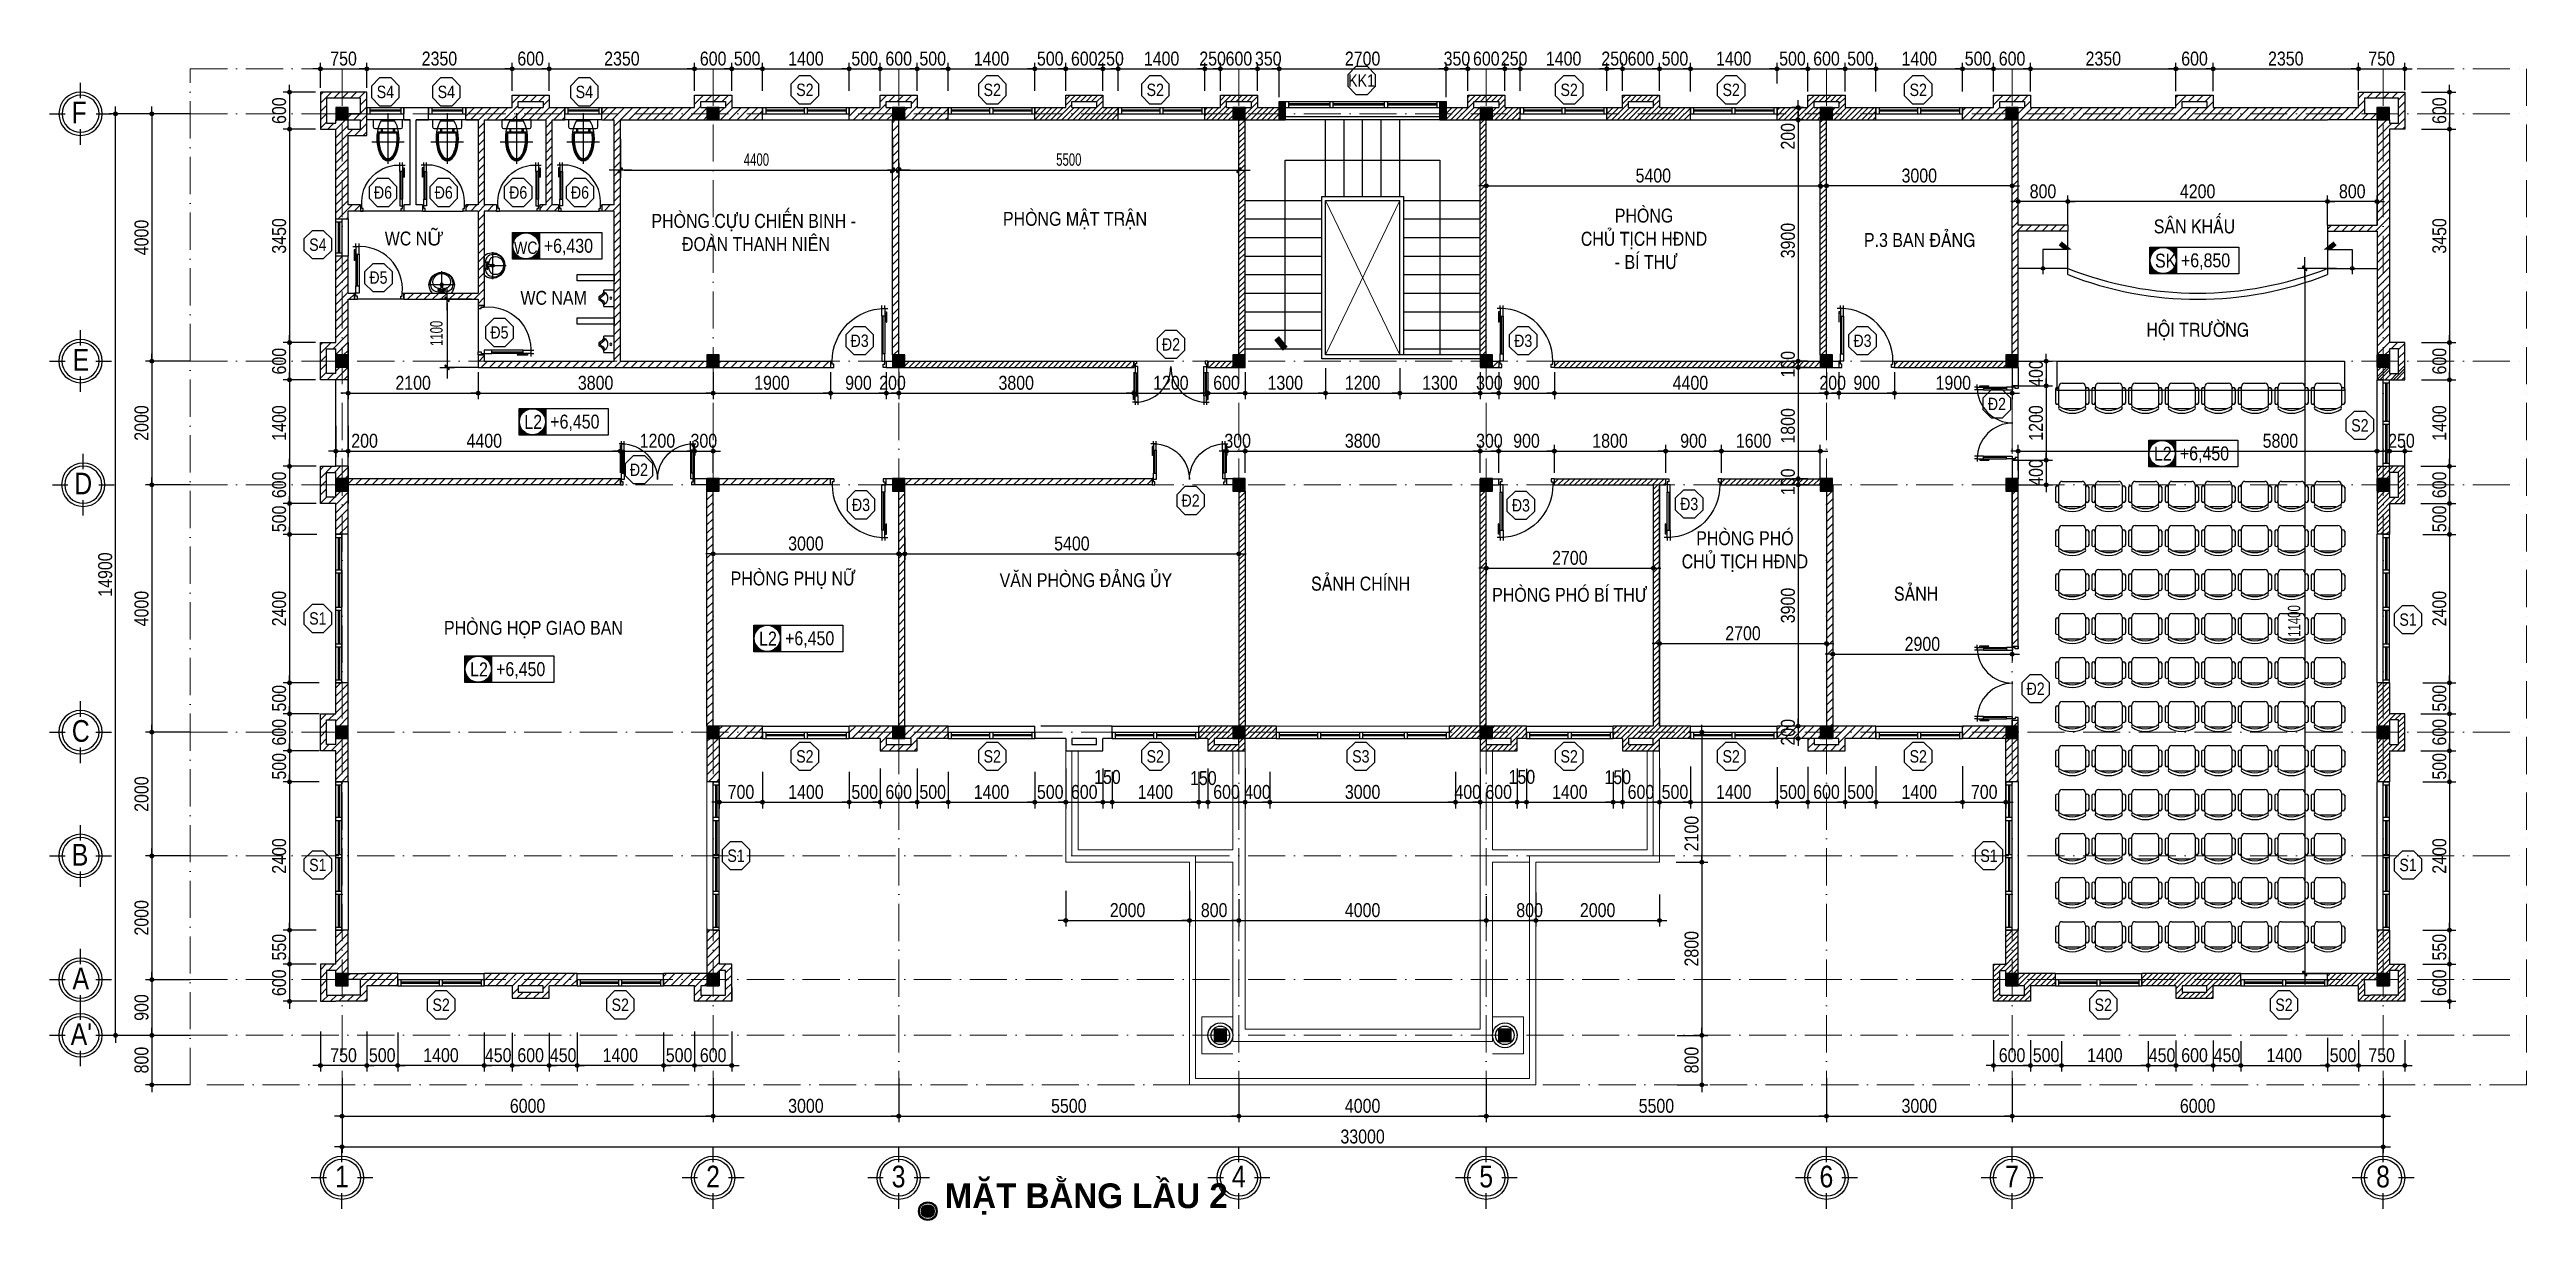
# Model space of a CAD drawing. Header units: millimetres. Extents: x 1201 to 176852, y 279 to 65351.
# Drawn here: x 70240 to 110285, y 18615 to 37547 of the extents above; entities that cross this region are included whole.
import ezdxf
from ezdxf.enums import TextEntityAlignment as Align

# ---------------------------------------------------------------- set-up
doc = ezdxf.new("R2010")
doc.units = ezdxf.units.MM
doc.linetypes.add('ACAD_ISO10W100', pattern=[18, 12, -3, 0, -3])
doc.linetypes.add('DASHED2', pattern=[0.375, 0.25, -0.125])
for name, color, linetype in [('009', 251, 'Continuous'), ('DIM', 1, 'Continuous'), ('DOOR', 20, 'Continuous'), ('FURN2', 40, 'Continuous'), ('HACTH', 8, 'Continuous'), ('MEDIUM', 2, 'Continuous'), ('TAGS', 60, 'Continuous'), ('TEXT', 7, 'Continuous'), ('TUONG', 131, 'Continuous'), ('vat dung', 44, 'Continuous'), ('WALL', 4, 'Continuous')]:
    doc.layers.add(name, color=color, linetype=linetype)
for name, color, linetype, lineweight in [('16.VATDUNG', 153, 'Continuous', 9), ('NET-THAY', 2, 'Continuous', 13), ('TRUC', 24, 'Continuous', 0)]:
    doc.layers.add(name, color=color, linetype=linetype, lineweight=lineweight)
doc.styles.add('1', font='', dxfattribs={"height": 250})
doc.styles.add('HEL-CONDENSE', font='')
doc.styles.add('KICHTHUOC', font='', dxfattribs={"width": 0.8})
doc.styles.add('SWISS-CONDENSE', font='')
doc.styles.add('VNI-HELVE-CONDENSEN', font='')
doc.styles.get('1').set_extended_font_data('VNI-Helve-Condense')
doc.styles.get('HEL-CONDENSE').set_extended_font_data('VNI-Helve-Condense')
doc.styles.get('KICHTHUOC').set_extended_font_data('VNI-Helve-Condense')
doc.styles.get('SWISS-CONDENSE').set_extended_font_data('VNI-Swiss-Condense')
doc.styles.get('VNI-HELVE-CONDENSEN').set_extended_font_data('VNI-Helve-Condense')
doc.dimstyles.new('1-100', dxfattribs={"dimtxt": 200, "dimasz": 60, "dimexe": 0, "dimexo": 0, "dimgap": 70, "dimtad": 1, "dimtoh": 1, "dimdec": 0, "dimzin": 9, "dimdsep": 46, "dimtxsty": 'KICHTHUOC', "dimblk": 'KTHUOC', "dimcen": 15, "dimdle": 150, "dimclrd": 256, "dimclre": 256, "dimclrt": 7, "dimadec": 0, "dimazin": 0, "dimtfac": 1, "dimtdec": 0, "dimtix": 1, "dimtmove": 2, "dimatfit": 3, "dimfxl": 1, "dimtolj": 1, "dimtzin": 1, "dimarcsym": 0})
doc.dimstyles.new('D100', dxfattribs={"dimtxt": 225, "dimasz": 1.2, "dimexe": 100, "dimexo": 0, "dimgap": 50, "dimtad": 1, "dimdec": 0, "dimzin": 13, "dimdsep": 46, "dimtxsty": 'HEL-CONDENSE', "dimblk": 'D50', "dimcen": 0, "dimclrd": 1, "dimclre": 1, "dimclrt": 7, "dimadec": 0, "dimazin": 0, "dimtfac": 1, "dimtdec": 0, "dimtmove": 0, "dimatfit": 3, "dimldrblk": 'D50', "dimfxl": 1, "dimtolj": 1, "dimtzin": 13, "dimarcsym": 0})
pattern_1 = [(45, (-1228036.16, -308637.74), (-44.9012806, 44.9012806), [])]
pattern_2 = [(45, (-1228036.16, -308637.74), (-67.351921, 67.351921), [])]

msp = doc.modelspace()

# ---------------------------------------------------------------- texts
at = {"layer": 'TEXT', "char_height": 225, "attachment_point": 2, "style": '1'}
for s, insert in [('PHOØNG CÖÏU CHIEÁN BINH -\\P ÑOAØN THANH NIEÂN', (81625.286, 34888.485, 6450)), ('PHOØNG MAÄT TRAÄN', (86819.613, 34922.123, 6450)), ('PHOØNG \\PCHUÛ TÒCH HÑND\\P - BÍ THÖ', (96019.234, 34974.695, 6450)), ('SAÂN KHAÁU', (104917.622, 34799.91, 6450)), ('WC N{\\fArial|b0|i0|c0|p34;Ữ} ', (76137.51, 34603.996, 6450)), ('P.3 BAN ÑAÛNG', (100475.55, 34579.577, 6450)), ('WC NAM', (78390.592, 33645.033, 6450)), ('HOÄI TRÖÔØNG ', (104971.184, 33128.492, 6450)), ('PHOØNG PHOÙ \\PCHUÛ TÒCH HÑND', (97650.007, 29758.184, 6450)), ('PHOØNG PHUÏ NÖÕ', (82262.556, 29107.796, 6450)), ('VAÊN PHOØNG ÑAÛNG UÛY', (86995.204, 29080.119, 6450)), ('SAÛNH CHÍNH', (91437.586, 29024.342, 6450)), ('PHOØNG PHOÙ BÍ THÖ', (94818.324, 28843.081, 6450)), ('SAÛNH', (100417.783, 28861.565, 6450)), ('PHOØNG HOÏP GIAO BAN', (78063.824, 28308.714, 6450))]:
    msp.add_mtext(s, dxfattribs=dict(at, insert=insert))
at = {"layer": 'TEXT', "color": 7, "insert": (84712.357, 19214.206, 6450), "char_height": 400, "attachment_point": 1, "style": 'SWISS-CONDENSE'}
msp.add_mtext('{\\fVNI-Avo|b1|i0|c0|p2;MAËT BAÈNG LAÀU 2}', dxfattribs=at)

# ---------------------------------------------------------------- blocks, each defined once
blk = doc.blocks.new('A$C6E0044D6')
at = {"layer": 'DOOR'}
for p, q in [((-25, 925), (-75, 925)), ((-25, 874), (-53, 874)), ((-53, 874), (-53, 705)), ((-25, 846), (-48, 846)), ((-48, 846), (-48, 705)), ((-25, 925), (-25, 975)), ((25, 925), (-25, 925)), ((-25, 925), (-25, 805)), ((-25, 874), (-25, 846)), ((-25, 828), (-25, 195)), ((-25, 805), (25, 805)), ((0, 195), (0, 805)), ((25, 925), (25, 975)), ((25, 805), (25, 925)), ((25, 805), (25, 195)), ((-48, 705), (-53, 705)), ((-25, 75), (-50, 75)), ((-50, 75), (-50, -25)), ((-25, 195), (25, 195)), ((-25, 75), (-25, 195)), ((-25, 25), (-25, 75)), ((25, 75), (-25, 75)), ((0, 25), (-25, 25)), ((0, -25), (0, 25)), ((25, 195), (25, 75)), ((800, -25), (800, 25)), ((800, 25), (825, 25)), ((825, 25), (825, 75)), ((825, 75), (850, 75)), ((850, 75), (850, -25)), ((-50, -25), (0, -25)), ((850, -25), (800, -25))]:
    blk.add_line(p, q, dxfattribs=at)
at = {"layer": 'DOOR', "color": 251}
blk.add_arc((-25, 75), 850, 0, 90, dxfattribs=at)
blk = doc.blocks.new('A$C419169B2')
at = {"layer": 'vat dung'}
for p, q in [((-275, 1100), (-275, 871)), ((-220, 832), (-220, 1138)), ((-166, 1192), (158, 1192)), ((212, 1138), (212, 832)), ((266, 1100), (266, 871)), ((129, 778), (-138, 778))]:
    blk.add_line(p, q, dxfattribs=at)
for centre, radius, start, end in [((-248, 1092), 28.1, 343.7398, 196.2602), ((-248, 879), 28.1, 163.7398, 16.2602), ((-205, 790), 19.7, 57.9726, 216.6901), ((-166, 1138), 54, 90, 180), ((-166, 832), 54, 180, 207.5844), ((-4, 1106), 354, 237.5758, 302.4242), ((158, 1138), 54, 0, 90), ((196, 790), 19.7, 323.3099, 122.0274), ((158, 832), 54, 332.4156, 0), ((239, 1092), 28.1, 343.7398, 196.2602), ((239, 879), 28.1, 163.7398, 16.2602), ((-4, 1066), 360, 233.1301, 306.8699)]:
    blk.add_arc(centre, radius, start, end, dxfattribs=at)
blk = doc.blocks.new('s11')
at = {"layer": 'DOOR'}
for p, q in [((0, 0), (0, -100)), ((1400, 0), (0, 0)), ((50, 0), (50, -100)), ((1350, 0), (1350, -100)), ((1400, 0), (1400, -100)), ((1400, -100), (0, -100))]:
    blk.add_line(p, q, dxfattribs=at)
at = {"layer": 'DOOR', "linetype": 'ByBlock', "lineweight": -2}
for p, q in [((675, -100), (675, 0)), ((725, -100), (725, 0))]:
    blk.add_line(p, q, dxfattribs=at)
at = {"layer": 'DOOR', "color": 251}
for p, q in [((50, -40), (675, -40)), ((50, -60), (675, -60)), ((725, -40), (1350, -40)), ((725, -60), (1350, -60))]:
    blk.add_line(p, q, dxfattribs=at)
blk = doc.blocks.new('KH-CUADI')
at = {"layer": 'TAGS'}
blk.add_lwpolyline([(-124, 300), (-300, 124), (-300, -124), (-124, -300), (124, -300), (300, -124), (300, 124), (124, 300)], close=True, dxfattribs=at)
at = {"layer": 'TAGS', "style": 'VNI-HELVE-CONDENSEN'}
blk.add_attdef('D', text='', height=300, dxfattribs=at).set_placement((0, 0), align=Align.MIDDLE)
blk = doc.blocks.new('A$C599206DD')
at = {"layer": 'DOOR'}
for p, q in [((-932, 312), (-932, 412)), ((-932, 412), (-882, 412)), ((-907, 312), (-932, 312)), ((-882, 362), (-907, 362)), ((-907, 362), (-907, 312)), ((-857, 312), (-907, 312)), ((-907, 312), (-907, 192)), ((-907, 192), (-857, 192)), ((-907, -266), (-907, 192)), ((-882, 412), (-882, 362)), ((-882, 192), (-882, -243)), ((-857, 192), (-857, 312)), ((-857, -243), (-857, 192)), ((393, 192), (393, 312)), ((393, 312), (443, 312)), ((393, -243), (393, 192)), ((443, 192), (393, 192)), ((418, 412), (418, 362)), ((468, 412), (418, 412)), ((418, 362), (443, 362)), ((418, 192), (418, -243)), ((443, 362), (443, 312)), ((443, 312), (468, 312)), ((443, 312), (443, 192)), ((443, -266), (443, 192)), ((468, 312), (468, 412)), ((-907, -363), (-957, -363)), ((-935, -312), (-935, -142)), ((-929, -142), (-935, -142)), ((-907, -312), (-935, -312)), ((-929, -284), (-929, -142)), ((-907, -284), (-929, -284)), ((-907, -243), (-857, -243)), ((-907, -363), (-907, -243)), ((-907, -312), (-907, -284)), ((-907, -363), (-907, -413)), ((-857, -363), (-907, -363)), ((-857, -243), (-857, -363)), ((-857, -363), (-857, -413)), ((443, -243), (393, -243)), ((393, -243), (393, -363)), ((393, -363), (393, -413)), ((393, -363), (443, -363)), ((443, -363), (443, -243)), ((443, -312), (443, -284)), ((443, -284), (466, -284)), ((443, -312), (472, -312)), ((443, -363), (443, -413)), ((443, -363), (493, -363)), ((466, -284), (466, -142)), ((466, -142), (472, -142)), ((472, -312), (472, -142))]:
    blk.add_line(p, q, dxfattribs=at)
at = {"layer": 'DOOR', "color": 251}
for centre, start, end in [((-907, 312), 270, 0), ((443, 312), 180, 270)]:
    blk.add_arc(centre, 675, start, end, dxfattribs=at)
blk = doc.blocks.new('A$C24795F3F')
at = {"layer": 'DOOR'}
for p, q in [((25, 850), (-25, 850)), ((25, 850), (25, 900)), ((75, 850), (25, 850)), ((25, 850), (25, 730)), ((75, 850), (75, 900)), ((75, 730), (75, 850)), ((25, 799), (-3, 799)), ((-3, 799), (-3, 630)), ((2, 630), (-3, 630)), ((25, 771), (2, 771)), ((2, 771), (2, 630)), ((25, 799), (25, 771)), ((25, 753), (25, 220)), ((25, 730), (75, 730)), ((75, 730), (75, 220)), ((25, 100), (0, 100)), ((0, 100), (0, 0)), ((0, 0), (50, 0)), ((25, 220), (75, 220)), ((25, 100), (25, 220)), ((75, 100), (25, 100)), ((25, 50), (25, 100)), ((50, 50), (25, 50)), ((50, 0), (50, 50)), ((75, 220), (75, 100)), ((750, 0), (750, 50)), ((750, 50), (775, 50)), ((800, 0), (750, 0)), ((775, 50), (775, 100)), ((775, 100), (800, 100)), ((800, 100), (800, 0))]:
    blk.add_line(p, q, dxfattribs=at)
at = {"layer": 'DOOR', "color": 8}
blk.add_line((50, 220), (50, 730), dxfattribs=at)
blk.add_arc((89, 164), 689, 354.7053, 95.2947, dxfattribs=at)
blk = doc.blocks.new('xibet')
at = {"layer": 'vat dung'}
for p, q in [((237, 0), (-237, 0)), ((-237, 0), (-237, -112)), ((0, 108), (0, -708)), ((237, -112), (237, 0)), ((262, -358), (-263, -358)), ((-209, -140), (209, -140)), ((-154, -192), (154, -192)), ((-141, -206), (-154, -192)), ((-141, -206), (141, -206)), ((-108, -12), (108, -12)), ((-90, -156), (-108, -156)), ((-108, -156), (-108, -192)), ((-90, -192), (-90, -156)), ((90, -192), (90, -156)), ((90, -156), (108, -156)), ((108, -156), (108, -192)), ((141, -206), (154, -192))]:
    blk.add_line(p, q, dxfattribs=at)
for centre, start, end in [((-209, -112), 180, 270), ((209, -112), 270, 0)]:
    blk.add_arc(centre, 28, start, end, dxfattribs=at)
for major_axis, ratio, start_param, end_param in [((0, -360), 0.5, 3.785094, 8.781277), ((0, -342), 0.473683, 4.391089, 8.175258)]:
    blk.add_ellipse((0, -300), major_axis=major_axis, ratio=ratio, start_param=start_param, end_param=end_param, dxfattribs=at)
blk.add_open_spline([(-141, -206), (-142, -211), (-143, -216), (-145, -239), (-147, -258), (-148, -294), (-148, -313), (-146, -350), (-145, -368), (-140, -404), (-137, -421), (-130, -454), (-126, -471), (-116, -501), (-111, -515), (-100, -539), (-95, -549), (-84, -567), (-79, -576), (-67, -591), (-61, -597), (-51, -607), (-46, -611), (-37, -617), (-32, -620), (-23, -624), (-18, -625), (-9, -627), (-4, -628), (5, -628), (9, -627), (18, -625), (23, -624), (32, -619), (37, -617), (46, -610), (51, -607), (60, -598), (65, -593), (74, -582), (78, -576), (87, -563), (91, -556), (99, -541), (103, -533), (112, -513), (116, -500), (125, -473), (129, -459), (135, -430), (138, -414), (143, -383), (145, -367), (147, -335), (148, -318), (148, -286), (147, -269), (145, -237), (143, -222), (141, -206)], degree=3, knots=[4.429174, 4.429174, 4.429174, 4.429174, 4.475363, 4.475363, 4.640536, 4.640536, 4.80571, 4.80571, 4.970884, 4.970884, 5.136057, 5.136057, 5.301231, 5.301231, 5.466404, 5.466404, 5.600725, 5.600725, 5.735045, 5.735045, 5.869365, 5.869365, 5.973209, 5.973209, 6.077053, 6.077053, 6.180898, 6.180898, 6.284742, 6.284742, 6.388586, 6.388586, 6.49243, 6.49243, 6.596275, 6.596275, 6.700119, 6.700119, 6.803963, 6.803963, 6.907807, 6.907807, 7.011652, 7.011652, 7.115496, 7.115496, 7.262062, 7.262062, 7.408627, 7.408627, 7.555193, 7.555193, 7.701759, 7.701759, 7.848324, 7.848324, 7.99489, 7.99489, 8.137175, 8.137175, 8.137175, 8.137175], dxfattribs=at)
blk = doc.blocks.new('A$C20DD2EF5')
at = {"layer": 'vat dung'}
for p, q in [((-250, 97), (296, 97)), ((212, 265), (-166, 265)), ((-61, 202), (-19, 202)), ((-40, 223), (-40, 181)), ((-19, 202), (-19, 223)), ((-19, 223), (65, 223)), ((2, 202), (44, 202)), ((10, 139), (2, 181)), ((35, 139), (10, 139)), ((23, 223), (23, 181)), ((23, 160), (23, -176)), ((44, 181), (35, 139)), ((65, 223), (65, 202)), ((107, 202), (65, 202)), ((86, 223), (86, 181))]:
    blk.add_line(p, q, dxfattribs=at)
at = {"layer": 'vat dung', "extrusion": (0, 0, -1)}
for centre, major_axis, start_param, end_param in [((21, 97), (0, 252), 3.136126, 4.797769), ((8, 104), (0, 238), -1.50917, -0.823122), ((8, 68), (0, 211), 3.074642, 4.960285), ((-68, 109), (0, 129), -1.484237, -0.303174), ((13, 38), (0, 168), 3.055003, 5.246977), ((0, 0), (127, 127), 4.682819, 5.134941), ((23, -144), (0, 397), -0.329879, 0.329746), ((23, -183), (-256, 256), 0.543834, 0.728979), ((-40, 202), (8.91, 8.91), 0.785398, 7.068583), ((-26, 175), (20, 20), -0.552303, 0.552303), ((23, 97), (23.8, 23.8), 0.785398, 7.068583), ((23, 97), (-17.8, 17.8), 2.356194490192299, 8.639379797371884), ((23, 202), (-8.91, 8.91), 2.356194490192184, 8.639379797371769), ((37, 68), (0, 211), 1.323748, 3.208662), ((24, 97), (0, 252), 1.485485, 3.147128), ((33, 38), (0, 167), 1.033776, 3.172765), ((23, -183), (256, 256), -0.728979, -0.543834), ((74, 172), (-22.7, 22.7), 5.801665, 6.764705), ((86, 202), (8.91, 8.91), 0.785398, 7.068583), ((45, 0), (127, 127), -0.422552, 0.02957), ((119, 113), (0, 122), 0.266585, 1.518076), ((37, 104), (0, 238), 0.823103, 1.509151)]:
    blk.add_ellipse(centre, major_axis=major_axis, ratio=1, start_param=start_param, end_param=end_param, dxfattribs=at)
blk = doc.blocks.new('A$C11573478')
at = {"layer": 'DOOR'}
for p, q in [((-716, 110), (-716, 210)), ((-716, 210), (-116, 210)), ((-716, 110), (-116, 110)), ((-666, 110), (-666, 210)), ((-166, 110), (-166, 210)), ((-116, 110), (-116, 210))]:
    blk.add_line(p, q, dxfattribs=at)
at = {"layer": 'DOOR', "color": 251}
for p, q in [((-166, 170), (-666, 170)), ((-166, 150), (-666, 150))]:
    blk.add_line(p, q, dxfattribs=at)
blk = doc.blocks.new('A$C1CA434F2')
at = {"layer": 'DOOR'}
for p, q in [((-289, -309), (-289, -409)), ((-289, -309), (2111, -309)), ((-239, -309), (-239, -409)), ((886, -309), (886, -409)), ((936, -309), (936, -409)), ((1486, -309), (1486, -409)), ((1536, -309), (1536, -409)), ((2061, -309), (2061, -409)), ((2111, -309), (2111, -409)), ((-289, -409), (2111, -409))]:
    blk.add_line(p, q, dxfattribs=at)
at = {"layer": 'DOOR', "color": 251}
for p, q in [((285, -349), (-239, -349)), ((285, -369), (-239, -369)), ((886, -349), (335, -349)), ((886, -369), (335, -369)), ((1486, -349), (936, -349)), ((1486, -369), (936, -369)), ((2061, -349), (1536, -349)), ((2061, -369), (1536, -369))]:
    blk.add_line(p, q, dxfattribs=at)
at = {"layer": 'DOOR', "linetype": 'ByBlock', "lineweight": -2}
for p, q in [((285, -409), (285, -309)), ((335, -409), (335, -309))]:
    blk.add_line(p, q, dxfattribs=at)
blk = doc.blocks.new('D50')
at = {"layer": 'DIM'}
blk.add_hatch(color=256, dxfattribs=at).paths.add_polyline_path([(25, 0, 1), (-25, 0, 1)])
blk.add_line((25, 0), (100, 0), dxfattribs=at)
blk.add_circle((0, 0), 25, dxfattribs=at)
blk = doc.blocks.new('*D1180')
at = {"layer": 'DEFPOINTS', "color": 0, "transparency": 16777216}
for p in [(74969, 20917), (80969, 20917), (80969, 20302)]:
    blk.add_point(p, dxfattribs=at)
at = {"layer": 'DIM', "color": 1, "lineweight": -2, "transparency": 16777216}
for p, q in [((74969, 20917), (74969, 20202)), ((80969, 20917), (80969, 20202)), ((74970, 20302), (80968, 20302))]:
    blk.add_line(p, q, dxfattribs=at)
at = {"layer": 'DIM', "color": 1, "lineweight": -2, "transparency": 16777216, "xscale": 1.199999999999999, "yscale": 1.199999999999999, "zscale": 1.199999999999999, "rotation": 180}
blk.add_blockref('D50', (74969, 20302), dxfattribs=at)
at = {"layer": 'DIM', "color": 1, "lineweight": -2, "transparency": 16777216, "xscale": 1.199999999999999, "yscale": 1.199999999999999, "zscale": 1.199999999999999}
blk.add_blockref('D50', (80969, 20302), dxfattribs=at)
at = {"layer": 'DIM', "color": 7, "transparency": 16777216, "insert": (77969, 20467), "char_height": 225, "attachment_point": 5, "style": 'HEL-CONDENSE'}
blk.add_mtext('\\A1;6000', dxfattribs=at)
blk = doc.blocks.new('*D1181')
at = {"layer": 'DEFPOINTS', "color": 0, "transparency": 16777216}
for p in [(80969, 20917), (83969, 20917), (83969, 20302)]:
    blk.add_point(p, dxfattribs=at)
at = {"layer": 'DIM', "color": 1, "lineweight": -2, "transparency": 16777216}
for p, q in [((80969, 20917), (80969, 20202)), ((83969, 20917), (83969, 20202)), ((80970, 20302), (83968, 20302))]:
    blk.add_line(p, q, dxfattribs=at)
at = {"layer": 'DIM', "color": 1, "lineweight": -2, "transparency": 16777216, "xscale": 1.199999999999999, "yscale": 1.199999999999999, "zscale": 1.199999999999999, "rotation": 180}
blk.add_blockref('D50', (80969, 20302), dxfattribs=at)
at = {"layer": 'DIM', "color": 1, "lineweight": -2, "transparency": 16777216, "xscale": 1.199999999999999, "yscale": 1.199999999999999, "zscale": 1.199999999999999}
blk.add_blockref('D50', (83969, 20302), dxfattribs=at)
at = {"layer": 'DIM', "color": 7, "transparency": 16777216, "insert": (82469, 20467), "char_height": 225, "attachment_point": 5, "style": 'HEL-CONDENSE'}
blk.add_mtext('\\A1;3000', dxfattribs=at)
blk = doc.blocks.new('*D1182')
at = {"layer": 'DEFPOINTS', "color": 0, "transparency": 16777216}
for p in [(83969, 20917), (89469, 20917), (89469, 20302)]:
    blk.add_point(p, dxfattribs=at)
at = {"layer": 'DIM', "color": 1, "lineweight": -2, "transparency": 16777216}
for p, q in [((83969, 20917), (83969, 20202)), ((89469, 20917), (89469, 20202)), ((83970, 20302), (89468, 20302))]:
    blk.add_line(p, q, dxfattribs=at)
at = {"layer": 'DIM', "color": 1, "lineweight": -2, "transparency": 16777216, "xscale": 1.199999999999999, "yscale": 1.199999999999999, "zscale": 1.199999999999999, "rotation": 180}
blk.add_blockref('D50', (83969, 20302), dxfattribs=at)
at = {"layer": 'DIM', "color": 1, "lineweight": -2, "transparency": 16777216, "xscale": 1.199999999999999, "yscale": 1.199999999999999, "zscale": 1.199999999999999}
blk.add_blockref('D50', (89469, 20302), dxfattribs=at)
at = {"layer": 'DIM', "color": 7, "transparency": 16777216, "insert": (86719, 20467), "char_height": 225, "attachment_point": 5, "style": 'HEL-CONDENSE'}
blk.add_mtext('\\A1;5500', dxfattribs=at)
blk = doc.blocks.new('*D1183')
at = {"layer": 'DEFPOINTS', "color": 0, "transparency": 16777216}
for p in [(89469, 20917), (93469, 20917), (93469, 20302)]:
    blk.add_point(p, dxfattribs=at)
at = {"layer": 'DIM', "color": 1, "lineweight": -2, "transparency": 16777216}
for p, q in [((89469, 20917), (89469, 20202)), ((93469, 20917), (93469, 20202)), ((89470, 20302), (93468, 20302))]:
    blk.add_line(p, q, dxfattribs=at)
at = {"layer": 'DIM', "color": 1, "lineweight": -2, "transparency": 16777216, "xscale": 1.199999999999999, "yscale": 1.199999999999999, "zscale": 1.199999999999999, "rotation": 180}
blk.add_blockref('D50', (89469, 20302), dxfattribs=at)
at = {"layer": 'DIM', "color": 1, "lineweight": -2, "transparency": 16777216, "xscale": 1.199999999999999, "yscale": 1.199999999999999, "zscale": 1.199999999999999}
blk.add_blockref('D50', (93469, 20302), dxfattribs=at)
at = {"layer": 'DIM', "color": 7, "transparency": 16777216, "insert": (91469, 20467), "char_height": 225, "attachment_point": 5, "style": 'HEL-CONDENSE'}
blk.add_mtext('\\A1;4000', dxfattribs=at)
blk = doc.blocks.new('*D1184')
at = {"layer": 'DEFPOINTS', "color": 0, "transparency": 16777216}
for p in [(93469, 20917), (98969, 20917), (98969, 20302)]:
    blk.add_point(p, dxfattribs=at)
at = {"layer": 'DIM', "color": 1, "lineweight": -2, "transparency": 16777216}
for p, q in [((93469, 20917), (93469, 20202)), ((98969, 20917), (98969, 20202)), ((93470, 20302), (98968, 20302))]:
    blk.add_line(p, q, dxfattribs=at)
at = {"layer": 'DIM', "color": 1, "lineweight": -2, "transparency": 16777216, "xscale": 1.199999999999999, "yscale": 1.199999999999999, "zscale": 1.199999999999999, "rotation": 180}
blk.add_blockref('D50', (93469, 20302), dxfattribs=at)
at = {"layer": 'DIM', "color": 1, "lineweight": -2, "transparency": 16777216, "xscale": 1.199999999999999, "yscale": 1.199999999999999, "zscale": 1.199999999999999}
blk.add_blockref('D50', (98969, 20302), dxfattribs=at)
at = {"layer": 'DIM', "color": 7, "transparency": 16777216, "insert": (96219, 20467), "char_height": 225, "attachment_point": 5, "style": 'HEL-CONDENSE'}
blk.add_mtext('\\A1;5500', dxfattribs=at)
blk = doc.blocks.new('*D1185')
at = {"layer": 'DEFPOINTS', "color": 0, "transparency": 16777216}
for p in [(98969, 20917), (101969, 20917), (101969, 20302)]:
    blk.add_point(p, dxfattribs=at)
at = {"layer": 'DIM', "color": 1, "lineweight": -2, "transparency": 16777216}
for p, q in [((98969, 20917), (98969, 20202)), ((101969, 20917), (101969, 20202)), ((98970, 20302), (101968, 20302))]:
    blk.add_line(p, q, dxfattribs=at)
at = {"layer": 'DIM', "color": 1, "lineweight": -2, "transparency": 16777216, "xscale": 1.199999999999999, "yscale": 1.199999999999999, "zscale": 1.199999999999999, "rotation": 180}
blk.add_blockref('D50', (98969, 20302), dxfattribs=at)
at = {"layer": 'DIM', "color": 1, "lineweight": -2, "transparency": 16777216, "xscale": 1.199999999999999, "yscale": 1.199999999999999, "zscale": 1.199999999999999}
blk.add_blockref('D50', (101969, 20302), dxfattribs=at)
at = {"layer": 'DIM', "color": 7, "transparency": 16777216, "insert": (100469, 20467), "char_height": 225, "attachment_point": 5, "style": 'HEL-CONDENSE'}
blk.add_mtext('\\A1;3000', dxfattribs=at)
blk = doc.blocks.new('*D1186')
at = {"layer": 'DEFPOINTS', "color": 0, "transparency": 16777216}
for p in [(101969, 20917), (107969, 20917), (107969, 20302)]:
    blk.add_point(p, dxfattribs=at)
at = {"layer": 'DIM', "color": 1, "lineweight": -2, "transparency": 16777216}
for p, q in [((101969, 20917), (101969, 20202)), ((107969, 20917), (107969, 20202)), ((101970, 20302), (107968, 20302))]:
    blk.add_line(p, q, dxfattribs=at)
at = {"layer": 'DIM', "color": 1, "lineweight": -2, "transparency": 16777216, "xscale": 1.199999999999999, "yscale": 1.199999999999999, "zscale": 1.199999999999999, "rotation": 180}
blk.add_blockref('D50', (101969, 20302), dxfattribs=at)
at = {"layer": 'DIM', "color": 1, "lineweight": -2, "transparency": 16777216, "xscale": 1.199999999999999, "yscale": 1.199999999999999, "zscale": 1.199999999999999}
blk.add_blockref('D50', (107969, 20302), dxfattribs=at)
at = {"layer": 'DIM', "color": 7, "transparency": 16777216, "insert": (104969, 20467), "char_height": 225, "attachment_point": 5, "style": 'HEL-CONDENSE'}
blk.add_mtext('\\A1;6000', dxfattribs=at)
blk = doc.blocks.new('*D1187')
at = {"layer": 'DEFPOINTS', "color": 0, "transparency": 16777216}
for p in [(74969, 20917), (107969, 20917), (107969, 19806)]:
    blk.add_point(p, dxfattribs=at)
at = {"layer": 'DIM', "color": 1, "lineweight": -2, "transparency": 16777216}
for p, q in [((74969, 20917), (74969, 19706)), ((107969, 20917), (107969, 19706)), ((74970, 19806), (107968, 19806))]:
    blk.add_line(p, q, dxfattribs=at)
at = {"layer": 'DIM', "color": 1, "lineweight": -2, "transparency": 16777216, "xscale": 1.199999999999999, "yscale": 1.199999999999999, "zscale": 1.199999999999999, "rotation": 180}
blk.add_blockref('D50', (74969, 19806), dxfattribs=at)
at = {"layer": 'DIM', "color": 1, "lineweight": -2, "transparency": 16777216, "xscale": 1.199999999999999, "yscale": 1.199999999999999, "zscale": 1.199999999999999}
blk.add_blockref('D50', (107969, 19806), dxfattribs=at)
at = {"layer": 'DIM', "color": 7, "transparency": 16777216, "insert": (91469, 19971), "char_height": 225, "attachment_point": 5, "style": 'HEL-CONDENSE'}
blk.add_mtext('\\A1;33000', dxfattribs=at)
blk = doc.blocks.new('A$C206177D3')
at = {"layer": 'TAGS', "ltscale": 1000}
for p, q in [((-37, 240), (-37, 490)), ((-287, -10), (-537, -10)), ((-37, -510), (-37, -260)), ((463, -10), (213, -10))]:
    blk.add_line(p, q, dxfattribs=at)
blk.add_circle((-37, -10), 350, dxfattribs=at)
at = {"layer": 'TAGS', "color": 254, "ltscale": 1000}
blk.add_circle((-37, -10), 300, dxfattribs=at)
at = {"layer": 'TAGS', "ltscale": 1000, "style": 'VNI-HELVE-CONDENSEN'}
blk.add_attdef('A', text='', height=350, dxfattribs=at).set_placement((-38, -166), align=Align.CENTER)
blk = doc.blocks.new('*D1188')
at = {"layer": 'DEFPOINTS', "color": 0, "transparency": 16777216}
for p in [(72515, 36508), (71893, 32508), (72515, 32508)]:
    blk.add_point(p, dxfattribs=at)
at = {"layer": 'DIM', "color": 1, "lineweight": -2, "transparency": 16777216}
for p, q in [((72515, 36508), (71793, 36508)), ((71893, 36507), (71893, 32510)), ((72515, 32508), (71793, 32508))]:
    blk.add_line(p, q, dxfattribs=at)
at = {"layer": 'DIM', "color": 1, "lineweight": -2, "transparency": 16777216, "xscale": 1.199999999999999, "yscale": 1.199999999999999, "zscale": 1.199999999999999}
for p, rotation in [((71893, 36508), 90), ((71893, 32508), 270)]:
    blk.add_blockref('D50', p, dxfattribs=dict(at, rotation=rotation))
at = {"layer": 'DIM', "color": 7, "transparency": 16777216, "insert": (71728, 34508), "char_height": 225, "attachment_point": 5, "rotation": 90, "style": 'HEL-CONDENSE'}
blk.add_mtext('\\A1;4000', dxfattribs=at)
blk = doc.blocks.new('*D1189')
at = {"layer": 'DEFPOINTS', "color": 0, "transparency": 16777216}
for p in [(72515, 32508), (71893, 30508), (72515, 30508)]:
    blk.add_point(p, dxfattribs=at)
at = {"layer": 'DIM', "color": 1, "lineweight": -2, "transparency": 16777216}
for p, q in [((72515, 32508), (71793, 32508)), ((71893, 32507), (71893, 30510)), ((72515, 30508), (71793, 30508))]:
    blk.add_line(p, q, dxfattribs=at)
at = {"layer": 'DIM', "color": 1, "lineweight": -2, "transparency": 16777216, "xscale": 1.199999999999999, "yscale": 1.199999999999999, "zscale": 1.199999999999999}
for p, rotation in [((71893, 32508), 90), ((71893, 30508), 270)]:
    blk.add_blockref('D50', p, dxfattribs=dict(at, rotation=rotation))
at = {"layer": 'DIM', "color": 7, "transparency": 16777216, "insert": (71728, 31508), "char_height": 225, "attachment_point": 5, "rotation": 90, "style": 'HEL-CONDENSE'}
blk.add_mtext('\\A1;2000', dxfattribs=at)
blk = doc.blocks.new('*D1190')
at = {"layer": 'DEFPOINTS', "color": 0, "transparency": 16777216}
for p in [(72515, 30508), (71893, 26508), (72515, 26508)]:
    blk.add_point(p, dxfattribs=at)
at = {"layer": 'DIM', "color": 1, "lineweight": -2, "transparency": 16777216}
for p, q in [((72515, 30508), (71793, 30508)), ((71893, 30507), (71893, 26510)), ((72515, 26508), (71793, 26508))]:
    blk.add_line(p, q, dxfattribs=at)
at = {"layer": 'DIM', "color": 1, "lineweight": -2, "transparency": 16777216, "xscale": 1.199999999999999, "yscale": 1.199999999999999, "zscale": 1.199999999999999}
for p, rotation in [((71893, 30508), 90), ((71893, 26508), 270)]:
    blk.add_blockref('D50', p, dxfattribs=dict(at, rotation=rotation))
at = {"layer": 'DIM', "color": 7, "transparency": 16777216, "insert": (71728, 28508), "char_height": 225, "attachment_point": 5, "rotation": 90, "style": 'HEL-CONDENSE'}
blk.add_mtext('\\A1;4000', dxfattribs=at)
blk = doc.blocks.new('*D1191')
at = {"layer": 'DEFPOINTS', "color": 0, "transparency": 16777216}
for p in [(72515, 26508), (71893, 24508), (72515, 24508)]:
    blk.add_point(p, dxfattribs=at)
at = {"layer": 'DIM', "color": 1, "lineweight": -2, "transparency": 16777216}
for p, q in [((72515, 26508), (71793, 26508)), ((71893, 26507), (71893, 24510)), ((72515, 24508), (71793, 24508))]:
    blk.add_line(p, q, dxfattribs=at)
at = {"layer": 'DIM', "color": 1, "lineweight": -2, "transparency": 16777216, "xscale": 1.199999999999999, "yscale": 1.199999999999999, "zscale": 1.199999999999999}
for p, rotation in [((71893, 26508), 90), ((71893, 24508), 270)]:
    blk.add_blockref('D50', p, dxfattribs=dict(at, rotation=rotation))
at = {"layer": 'DIM', "color": 7, "transparency": 16777216, "insert": (71728, 25508), "char_height": 225, "attachment_point": 5, "rotation": 90, "style": 'HEL-CONDENSE'}
blk.add_mtext('\\A1;2000', dxfattribs=at)
blk = doc.blocks.new('*D1192')
at = {"layer": 'DEFPOINTS', "color": 0, "transparency": 16777216}
for p in [(71306, 36508), (72515, 36508), (72515, 21608)]:
    blk.add_point(p, dxfattribs=at)
at = {"layer": 'DIM', "color": 1, "lineweight": -2, "transparency": 16777216}
for p, q in [((72515, 36508), (71206, 36508)), ((71306, 21610), (71306, 36507)), ((72515, 21608), (71206, 21608))]:
    blk.add_line(p, q, dxfattribs=at)
at = {"layer": 'DIM', "color": 1, "lineweight": -2, "transparency": 16777216, "xscale": 1.199999999999999, "yscale": 1.199999999999999, "zscale": 1.199999999999999}
for p, rotation in [((71306, 36508), 90), ((71306, 21608), 270)]:
    blk.add_blockref('D50', p, dxfattribs=dict(at, rotation=rotation))
at = {"layer": 'DIM', "color": 7, "transparency": 16777216, "insert": (71141, 29058), "char_height": 225, "attachment_point": 5, "rotation": 90, "style": 'HEL-CONDENSE'}
blk.add_mtext('\\A1;14900', dxfattribs=at)
blk = doc.blocks.new('*D1193')
at = {"layer": 'DEFPOINTS', "color": 0, "transparency": 16777216}
for p in [(72515, 24508), (71893, 22508), (72515, 22508)]:
    blk.add_point(p, dxfattribs=at)
at = {"layer": 'DIM', "color": 1, "lineweight": -2, "transparency": 16777216}
for p, q in [((72515, 24508), (71793, 24508)), ((71893, 24507), (71893, 22510)), ((72515, 22508), (71793, 22508))]:
    blk.add_line(p, q, dxfattribs=at)
at = {"layer": 'DIM', "color": 1, "lineweight": -2, "transparency": 16777216, "xscale": 1.199999999999999, "yscale": 1.199999999999999, "zscale": 1.199999999999999}
for p, rotation in [((71893, 24508), 90), ((71893, 22508), 270)]:
    blk.add_blockref('D50', p, dxfattribs=dict(at, rotation=rotation))
at = {"layer": 'DIM', "color": 7, "transparency": 16777216, "insert": (71728, 23508), "char_height": 225, "attachment_point": 5, "rotation": 90, "style": 'HEL-CONDENSE'}
blk.add_mtext('\\A1;2000', dxfattribs=at)
blk = doc.blocks.new('*D1194')
at = {"layer": 'DEFPOINTS', "color": 0, "transparency": 16777216}
for p in [(72515, 22508), (71893, 21608), (72515, 21608)]:
    blk.add_point(p, dxfattribs=at)
at = {"layer": 'DIM', "color": 1, "lineweight": -2, "transparency": 16777216}
for p, q in [((72515, 22508), (71793, 22508)), ((71893, 22507), (71893, 21610)), ((72515, 21608), (71793, 21608))]:
    blk.add_line(p, q, dxfattribs=at)
at = {"layer": 'DIM', "color": 1, "lineweight": -2, "transparency": 16777216, "xscale": 1.199999999999999, "yscale": 1.199999999999999, "zscale": 1.199999999999999}
for p, rotation in [((71893, 22508), 90), ((71893, 21608), 270)]:
    blk.add_blockref('D50', p, dxfattribs=dict(at, rotation=rotation))
at = {"layer": 'DIM', "color": 7, "transparency": 16777216, "insert": (71728, 22058), "char_height": 225, "attachment_point": 5, "rotation": 90, "style": 'HEL-CONDENSE'}
blk.add_mtext('\\A1;900', dxfattribs=at)
blk = doc.blocks.new('A$C225A2996')
at = {"layer": 'WALL'}
blk.add_hatch(color=4, dxfattribs=at).paths.add_polyline_path([(531, 82), (731, 82), (731, 282), (531, 282)])
at = {"layer": 'WALL', "color": 4}
for p, q in [((531, 282), (731, 82)), ((531, 82), (731, 282))]:
    blk.add_line(p, q, dxfattribs=at)
blk.add_lwpolyline([(531, 82), (731, 82), (731, 282), (531, 282)], close=True, dxfattribs=at)
blk = doc.blocks.new('FSD')
at = {"layer": 'vat dung'}
for p, q in [((2608419, -978893), (2608419, -978834)), ((2608449, -978874), (2608449, -978853)), ((2608519, -978698), (2608729, -978698)), ((2608519, -978698), (2608519, -978732)), ((2608519, -978995), (2608519, -979028)), ((2608729, -979028), (2608519, -979028)), ((2608729, -978698), (2608729, -979028))]:
    blk.add_line(p, q, dxfattribs=at)
blk.add_circle((2608660, -978863), 20, dxfattribs=at)
for centre, radius, start, end in [((2608345, -978662), 188, 293.2012, 337.9976), ((2608345, -979065), 188, 22.0024, 66.7988), ((2608345, -978662), 218, 298.5246, 336.2769), ((2608345, -979065), 218, 23.7231, 61.4754), ((2608448, -978863), 150, 298.453, 61.547)]:
    blk.add_arc(centre, radius, start, end, dxfattribs=at)
blk = doc.blocks.new('A$C48B57989')
at = {"layer": 'DOOR'}
for p, q in [((-446, 752), (-403, 752)), ((-446, 652), (-446, 752)), ((-425, 652), (-446, 652)), ((-403, 702), (-425, 702)), ((-425, 702), (-425, 652)), ((-382, 667), (-425, 667)), ((-425, 667), (-425, 564)), ((-425, 564), (-382, 564)), ((-425, 171), (-425, 564)), ((-403, 752), (-403, 702)), ((-403, 564), (-403, 191)), ((-382, 564), (-382, 667)), ((-382, 191), (-382, 564)), ((690, 564), (690, 652)), ((690, 652), (733, 652)), ((690, 191), (690, 564)), ((733, 564), (690, 564)), ((711, 752), (711, 702)), ((754, 752), (711, 752)), ((711, 702), (733, 702)), ((711, 564), (711, 191)), ((733, 702), (733, 652)), ((733, 652), (754, 652)), ((733, 652), (733, 564)), ((733, 171), (733, 564)), ((754, 652), (754, 752)), ((-425, 88), (-467, 88)), ((-449, 132), (-449, 277)), ((-444, 277), (-449, 277)), ((-425, 132), (-449, 132)), ((-444, 156), (-444, 277)), ((-425, 156), (-444, 156)), ((-425, 191), (-382, 191)), ((-425, 88), (-425, 191)), ((-425, 132), (-425, 156)), ((-425, 88), (-425, 45)), ((-382, 88), (-425, 88)), ((-382, 191), (-382, 88)), ((-382, 88), (-382, 45)), ((733, 191), (690, 191)), ((690, 191), (690, 88)), ((690, 88), (690, 45)), ((690, 88), (733, 88)), ((733, 88), (733, 191)), ((733, 132), (733, 156)), ((733, 156), (752, 156)), ((733, 132), (757, 132)), ((733, 88), (733, 45)), ((733, 88), (775, 88)), ((752, 156), (752, 277)), ((752, 277), (757, 277)), ((757, 132), (757, 277))]:
    blk.add_line(p, q, dxfattribs=at)
at = {"layer": 'DOOR', "color": 251}
for centre, major_axis, start_param, end_param in [((-425, 667), (409, 409), 3.926991, 5.497787), ((733, 667), (-409, 409), 0.785398, 2.356194)]:
    blk.add_ellipse(centre, major_axis=major_axis, ratio=1, start_param=start_param, end_param=end_param, dxfattribs=at)
blk = doc.blocks.new('*D987')
at = {"layer": 'DEFPOINTS', "color": 0, "transparency": 16777216}
for p in [(72515, 21608), (71893, 20808), (72515, 20808)]:
    blk.add_point(p, dxfattribs=at)
at = {"layer": 'DIM', "color": 1, "lineweight": -2, "transparency": 16777216}
for p, q in [((72515, 21608), (71793, 21608)), ((71893, 21607), (71893, 20810)), ((72515, 20808), (71793, 20808))]:
    blk.add_line(p, q, dxfattribs=at)
at = {"layer": 'DIM', "color": 1, "lineweight": -2, "transparency": 16777216, "xscale": 1.199999999999999, "yscale": 1.199999999999999, "zscale": 1.199999999999999}
for p, rotation in [((71893, 21608), 90), ((71893, 20808), 270)]:
    blk.add_blockref('D50', p, dxfattribs=dict(at, rotation=rotation))
at = {"layer": 'DIM', "color": 7, "transparency": 16777216, "insert": (71728, 21208), "char_height": 225, "attachment_point": 5, "rotation": 90, "style": 'HEL-CONDENSE'}
blk.add_mtext('\\A1;800', dxfattribs=at)
blk = doc.blocks.new('*D1055')
at = {"layer": 'DEFPOINTS', "color": 0, "transparency": 16777216}
for p in [(108590, 36858), (108590, 36258), (109043, 36258)]:
    blk.add_point(p, dxfattribs=at)
at = {"layer": 'DIM', "color": 1, "lineweight": -2, "transparency": 16777216}
for p, q in [((108590, 36858), (109143, 36858)), ((109043, 36857), (109043, 36260)), ((108590, 36258), (109143, 36258))]:
    blk.add_line(p, q, dxfattribs=at)
at = {"layer": 'DIM', "color": 1, "lineweight": -2, "transparency": 16777216, "xscale": 1.199999999999999, "yscale": 1.199999999999999, "zscale": 1.199999999999999}
for p, rotation in [((109043, 36858), 90), ((109043, 36258), 270)]:
    blk.add_blockref('D50', p, dxfattribs=dict(at, rotation=rotation))
at = {"layer": 'DIM', "color": 7, "transparency": 16777216, "insert": (108878, 36558), "char_height": 225, "attachment_point": 5, "rotation": 90, "style": 'HEL-CONDENSE'}
blk.add_mtext('\\A1;600', dxfattribs=at)
blk = doc.blocks.new('*D1056')
at = {"layer": 'DEFPOINTS', "color": 0, "transparency": 16777216}
for p in [(108590, 36258), (108590, 32808), (109043, 32808)]:
    blk.add_point(p, dxfattribs=at)
at = {"layer": 'DIM', "color": 1, "lineweight": -2, "transparency": 16777216}
for p, q in [((108590, 36258), (109143, 36258)), ((109043, 36257), (109043, 32810)), ((108590, 32808), (109143, 32808))]:
    blk.add_line(p, q, dxfattribs=at)
at = {"layer": 'DIM', "color": 1, "lineweight": -2, "transparency": 16777216, "xscale": 1.199999999999999, "yscale": 1.199999999999999, "zscale": 1.199999999999999}
for p, rotation in [((109043, 36258), 90), ((109043, 32808), 270)]:
    blk.add_blockref('D50', p, dxfattribs=dict(at, rotation=rotation))
at = {"layer": 'DIM', "color": 7, "transparency": 16777216, "insert": (108878, 34533), "char_height": 225, "attachment_point": 5, "rotation": 90, "style": 'HEL-CONDENSE'}
blk.add_mtext('\\A1;3450', dxfattribs=at)
blk = doc.blocks.new('*D1057')
at = {"layer": 'DEFPOINTS', "color": 0, "transparency": 16777216}
for p in [(108590, 32808), (108590, 32208), (109043, 32208)]:
    blk.add_point(p, dxfattribs=at)
at = {"layer": 'DIM', "color": 1, "lineweight": -2, "transparency": 16777216}
for p, q in [((108590, 32808), (109143, 32808)), ((109043, 32807), (109043, 32210)), ((108590, 32208), (109143, 32208))]:
    blk.add_line(p, q, dxfattribs=at)
at = {"layer": 'DIM', "color": 1, "lineweight": -2, "transparency": 16777216, "xscale": 1.199999999999999, "yscale": 1.199999999999999, "zscale": 1.199999999999999}
for p, rotation in [((109043, 32808), 90), ((109043, 32208), 270)]:
    blk.add_blockref('D50', p, dxfattribs=dict(at, rotation=rotation))
at = {"layer": 'DIM', "color": 7, "transparency": 16777216, "insert": (108878, 32508), "char_height": 225, "attachment_point": 5, "rotation": 90, "style": 'HEL-CONDENSE'}
blk.add_mtext('\\A1;600', dxfattribs=at)
blk = doc.blocks.new('*D1058')
at = {"layer": 'DEFPOINTS', "color": 0, "transparency": 16777216}
for p in [(108590, 32208), (108578, 30808), (109043, 30808)]:
    blk.add_point(p, dxfattribs=at)
at = {"layer": 'DIM', "color": 1, "lineweight": -2, "transparency": 16777216}
for p, q in [((108590, 32208), (109143, 32208)), ((109043, 32207), (109043, 30810)), ((108578, 30808), (109143, 30808))]:
    blk.add_line(p, q, dxfattribs=at)
at = {"layer": 'DIM', "color": 1, "lineweight": -2, "transparency": 16777216, "xscale": 1.199999999999999, "yscale": 1.199999999999999, "zscale": 1.199999999999999}
for p, rotation in [((109043, 32208), 90), ((109043, 30808), 270)]:
    blk.add_blockref('D50', p, dxfattribs=dict(at, rotation=rotation))
at = {"layer": 'DIM', "color": 7, "transparency": 16777216, "insert": (108878, 31508), "char_height": 225, "attachment_point": 5, "rotation": 90, "style": 'HEL-CONDENSE'}
blk.add_mtext('\\A1;1400', dxfattribs=at)
blk = doc.blocks.new('*D1059')
at = {"layer": 'DEFPOINTS', "color": 0, "transparency": 16777216}
for p in [(108578, 30808), (108578, 30208), (109043, 30208)]:
    blk.add_point(p, dxfattribs=at)
at = {"layer": 'DIM', "color": 1, "lineweight": -2, "transparency": 16777216}
for p, q in [((108578, 30808), (109143, 30808)), ((109043, 30807), (109043, 30210)), ((108578, 30208), (109143, 30208))]:
    blk.add_line(p, q, dxfattribs=at)
at = {"layer": 'DIM', "color": 1, "lineweight": -2, "transparency": 16777216, "xscale": 1.199999999999999, "yscale": 1.199999999999999, "zscale": 1.199999999999999}
for p, rotation in [((109043, 30808), 90), ((109043, 30208), 270)]:
    blk.add_blockref('D50', p, dxfattribs=dict(at, rotation=rotation))
at = {"layer": 'DIM', "color": 7, "transparency": 16777216, "insert": (108878, 30508), "char_height": 225, "attachment_point": 5, "rotation": 90, "style": 'HEL-CONDENSE'}
blk.add_mtext('\\A1;600', dxfattribs=at)
blk = doc.blocks.new('*D1060')
at = {"layer": 'DEFPOINTS', "color": 0, "transparency": 16777216}
for p in [(108578, 30208), (108612, 29708), (109043, 29708)]:
    blk.add_point(p, dxfattribs=at)
at = {"layer": 'DIM', "color": 1, "lineweight": -2, "transparency": 16777216}
for p, q in [((108578, 30208), (109143, 30208)), ((109043, 30207), (109043, 29710)), ((108612, 29708), (109143, 29708))]:
    blk.add_line(p, q, dxfattribs=at)
at = {"layer": 'DIM', "color": 1, "lineweight": -2, "transparency": 16777216, "xscale": 1.199999999999999, "yscale": 1.199999999999999, "zscale": 1.199999999999999}
for p, rotation in [((109043, 30208), 90), ((109043, 29708), 270)]:
    blk.add_blockref('D50', p, dxfattribs=dict(at, rotation=rotation))
at = {"layer": 'DIM', "color": 7, "transparency": 16777216, "insert": (108878, 29958), "char_height": 225, "attachment_point": 5, "rotation": 90, "style": 'HEL-CONDENSE'}
blk.add_mtext('\\A1;500', dxfattribs=at)
blk = doc.blocks.new('*D1061')
at = {"layer": 'DEFPOINTS', "color": 0, "transparency": 16777216}
for p in [(108612, 29708), (108612, 27308), (109043, 27308)]:
    blk.add_point(p, dxfattribs=at)
at = {"layer": 'DIM', "color": 1, "lineweight": -2, "transparency": 16777216}
for p, q in [((108612, 29708), (109143, 29708)), ((109043, 29707), (109043, 27310)), ((108612, 27308), (109143, 27308))]:
    blk.add_line(p, q, dxfattribs=at)
at = {"layer": 'DIM', "color": 1, "lineweight": -2, "transparency": 16777216, "xscale": 1.199999999999999, "yscale": 1.199999999999999, "zscale": 1.199999999999999}
for p, rotation in [((109043, 29708), 90), ((109043, 27308), 270)]:
    blk.add_blockref('D50', p, dxfattribs=dict(at, rotation=rotation))
at = {"layer": 'DIM', "color": 7, "transparency": 16777216, "insert": (108878, 28508), "char_height": 225, "attachment_point": 5, "rotation": 90, "style": 'HEL-CONDENSE'}
blk.add_mtext('\\A1;2400', dxfattribs=at)
blk = doc.blocks.new('*D1062')
at = {"layer": 'DEFPOINTS', "color": 0, "transparency": 16777216}
for p in [(108612, 27308), (108578, 26808), (109043, 26808)]:
    blk.add_point(p, dxfattribs=at)
at = {"layer": 'DIM', "color": 1, "lineweight": -2, "transparency": 16777216}
for p, q in [((108612, 27308), (109143, 27308)), ((109043, 27307), (109043, 26810)), ((108578, 26808), (109143, 26808))]:
    blk.add_line(p, q, dxfattribs=at)
at = {"layer": 'DIM', "color": 1, "lineweight": -2, "transparency": 16777216, "xscale": 1.199999999999999, "yscale": 1.199999999999999, "zscale": 1.199999999999999}
for p, rotation in [((109043, 27308), 90), ((109043, 26808), 270)]:
    blk.add_blockref('D50', p, dxfattribs=dict(at, rotation=rotation))
at = {"layer": 'DIM', "color": 7, "transparency": 16777216, "insert": (108878, 27058), "char_height": 225, "attachment_point": 5, "rotation": 90, "style": 'HEL-CONDENSE'}
blk.add_mtext('\\A1;500', dxfattribs=at)
blk = doc.blocks.new('*D1063')
at = {"layer": 'DEFPOINTS', "color": 0, "transparency": 16777216}
for p in [(108578, 26808), (108578, 26208), (109043, 26208)]:
    blk.add_point(p, dxfattribs=at)
at = {"layer": 'DIM', "color": 1, "lineweight": -2, "transparency": 16777216}
for p, q in [((108578, 26808), (109143, 26808)), ((109043, 26807), (109043, 26210)), ((108578, 26208), (109143, 26208))]:
    blk.add_line(p, q, dxfattribs=at)
at = {"layer": 'DIM', "color": 1, "lineweight": -2, "transparency": 16777216, "xscale": 1.199999999999999, "yscale": 1.199999999999999, "zscale": 1.199999999999999}
for p, rotation in [((109043, 26808), 90), ((109043, 26208), 270)]:
    blk.add_blockref('D50', p, dxfattribs=dict(at, rotation=rotation))
at = {"layer": 'DIM', "color": 7, "transparency": 16777216, "insert": (108878, 26508), "char_height": 225, "attachment_point": 5, "rotation": 90, "style": 'HEL-CONDENSE'}
blk.add_mtext('\\A1;600', dxfattribs=at)
blk = doc.blocks.new('*D1064')
at = {"layer": 'DEFPOINTS', "color": 0, "transparency": 16777216}
for p in [(108578, 26208), (108612, 25708), (109043, 25708)]:
    blk.add_point(p, dxfattribs=at)
at = {"layer": 'DIM', "color": 1, "lineweight": -2, "transparency": 16777216}
for p, q in [((108578, 26208), (109143, 26208)), ((109043, 26207), (109043, 25710)), ((108612, 25708), (109143, 25708))]:
    blk.add_line(p, q, dxfattribs=at)
at = {"layer": 'DIM', "color": 1, "lineweight": -2, "transparency": 16777216, "xscale": 1.199999999999999, "yscale": 1.199999999999999, "zscale": 1.199999999999999}
for p, rotation in [((109043, 26208), 90), ((109043, 25708), 270)]:
    blk.add_blockref('D50', p, dxfattribs=dict(at, rotation=rotation))
at = {"layer": 'DIM', "color": 7, "transparency": 16777216, "insert": (108878, 25958), "char_height": 225, "attachment_point": 5, "rotation": 90, "style": 'HEL-CONDENSE'}
blk.add_mtext('\\A1;500', dxfattribs=at)
blk = doc.blocks.new('*D1065')
at = {"layer": 'DEFPOINTS', "color": 0, "transparency": 16777216}
for p in [(108612, 25708), (108612, 23308), (109043, 23308)]:
    blk.add_point(p, dxfattribs=at)
at = {"layer": 'DIM', "color": 1, "lineweight": -2, "transparency": 16777216}
for p, q in [((108612, 25708), (109143, 25708)), ((109043, 25707), (109043, 23310)), ((108612, 23308), (109143, 23308))]:
    blk.add_line(p, q, dxfattribs=at)
at = {"layer": 'DIM', "color": 1, "lineweight": -2, "transparency": 16777216, "xscale": 1.199999999999999, "yscale": 1.199999999999999, "zscale": 1.199999999999999}
for p, rotation in [((109043, 25708), 90), ((109043, 23308), 270)]:
    blk.add_blockref('D50', p, dxfattribs=dict(at, rotation=rotation))
at = {"layer": 'DIM', "color": 7, "transparency": 16777216, "insert": (108878, 24508), "char_height": 225, "attachment_point": 5, "rotation": 90, "style": 'HEL-CONDENSE'}
blk.add_mtext('\\A1;2400', dxfattribs=at)
blk = doc.blocks.new('*D1066')
at = {"layer": 'DEFPOINTS', "color": 0, "transparency": 16777216}
for p in [(108612, 23308), (108612, 22758), (109043, 22758)]:
    blk.add_point(p, dxfattribs=at)
at = {"layer": 'DIM', "color": 1, "lineweight": -2, "transparency": 16777216}
for p, q in [((108612, 23308), (109143, 23308)), ((109043, 23307), (109043, 22760)), ((108612, 22758), (109143, 22758))]:
    blk.add_line(p, q, dxfattribs=at)
at = {"layer": 'DIM', "color": 1, "lineweight": -2, "transparency": 16777216, "xscale": 1.199999999999999, "yscale": 1.199999999999999, "zscale": 1.199999999999999}
for p, rotation in [((109043, 23308), 90), ((109043, 22758), 270)]:
    blk.add_blockref('D50', p, dxfattribs=dict(at, rotation=rotation))
at = {"layer": 'DIM', "color": 7, "transparency": 16777216, "insert": (108878, 23033), "char_height": 225, "attachment_point": 5, "rotation": 90, "style": 'HEL-CONDENSE'}
blk.add_mtext('\\A1;550', dxfattribs=at)
blk = doc.blocks.new('*D1067')
at = {"layer": 'DEFPOINTS', "color": 0, "transparency": 16777216}
for p in [(108612, 22758), (108578, 22158), (109043, 22158)]:
    blk.add_point(p, dxfattribs=at)
at = {"layer": 'DIM', "color": 1, "lineweight": -2, "transparency": 16777216}
for p, q in [((108612, 22758), (109143, 22758)), ((109043, 22757), (109043, 22160)), ((108578, 22158), (109143, 22158))]:
    blk.add_line(p, q, dxfattribs=at)
at = {"layer": 'DIM', "color": 1, "lineweight": -2, "transparency": 16777216, "xscale": 1.199999999999999, "yscale": 1.199999999999999, "zscale": 1.199999999999999}
for p, rotation in [((109043, 22758), 90), ((109043, 22158), 270)]:
    blk.add_blockref('D50', p, dxfattribs=dict(at, rotation=rotation))
at = {"layer": 'DIM', "color": 7, "transparency": 16777216, "insert": (108878, 22458), "char_height": 225, "attachment_point": 5, "rotation": 90, "style": 'HEL-CONDENSE'}
blk.add_mtext('\\A1;600', dxfattribs=at)
blk = doc.blocks.new('*D1068')
at = {"layer": 'DEFPOINTS', "color": 0, "transparency": 16777216}
for p in [(101669, 21531), (102269, 21531), (102269, 21121)]:
    blk.add_point(p, dxfattribs=at)
at = {"layer": 'DIM', "color": 1, "lineweight": -2, "transparency": 16777216}
for p, q in [((101669, 21531), (101669, 21021)), ((102269, 21531), (102269, 21021)), ((101670, 21121), (102268, 21121))]:
    blk.add_line(p, q, dxfattribs=at)
at = {"layer": 'DIM', "color": 1, "lineweight": -2, "transparency": 16777216, "xscale": 1.199999999999999, "yscale": 1.199999999999999, "zscale": 1.199999999999999, "rotation": 180}
blk.add_blockref('D50', (101669, 21121), dxfattribs=at)
at = {"layer": 'DIM', "color": 1, "lineweight": -2, "transparency": 16777216, "xscale": 1.199999999999999, "yscale": 1.199999999999999, "zscale": 1.199999999999999}
blk.add_blockref('D50', (102269, 21121), dxfattribs=at)
at = {"layer": 'DIM', "color": 7, "transparency": 16777216, "insert": (101969, 21286), "char_height": 225, "attachment_point": 5, "style": 'HEL-CONDENSE'}
blk.add_mtext('\\A1;600', dxfattribs=at)
blk = doc.blocks.new('*D1069')
at = {"layer": 'DEFPOINTS', "color": 0, "transparency": 16777216}
for p in [(102269, 21531), (102769, 21514), (102769, 21121)]:
    blk.add_point(p, dxfattribs=at)
at = {"layer": 'DIM', "color": 1, "lineweight": -2, "transparency": 16777216}
for p, q in [((102269, 21531), (102269, 21021)), ((102769, 21514), (102769, 21021)), ((102270, 21121), (102768, 21121))]:
    blk.add_line(p, q, dxfattribs=at)
at = {"layer": 'DIM', "color": 1, "lineweight": -2, "transparency": 16777216, "xscale": 1.199999999999999, "yscale": 1.199999999999999, "zscale": 1.199999999999999, "rotation": 180}
blk.add_blockref('D50', (102269, 21121), dxfattribs=at)
at = {"layer": 'DIM', "color": 1, "lineweight": -2, "transparency": 16777216, "xscale": 1.199999999999999, "yscale": 1.199999999999999, "zscale": 1.199999999999999}
blk.add_blockref('D50', (102769, 21121), dxfattribs=at)
at = {"layer": 'DIM', "color": 7, "transparency": 16777216, "insert": (102519, 21286), "char_height": 225, "attachment_point": 5, "style": 'HEL-CONDENSE'}
blk.add_mtext('\\A1;500', dxfattribs=at)
blk = doc.blocks.new('*D1070')
at = {"layer": 'DEFPOINTS', "color": 0, "transparency": 16777216}
for p in [(102769, 21514), (104169, 21514), (104169, 21121)]:
    blk.add_point(p, dxfattribs=at)
at = {"layer": 'DIM', "color": 1, "lineweight": -2, "transparency": 16777216}
for p, q in [((102769, 21514), (102769, 21021)), ((104169, 21514), (104169, 21021)), ((102770, 21121), (104168, 21121))]:
    blk.add_line(p, q, dxfattribs=at)
at = {"layer": 'DIM', "color": 1, "lineweight": -2, "transparency": 16777216, "xscale": 1.199999999999999, "yscale": 1.199999999999999, "zscale": 1.199999999999999, "rotation": 180}
blk.add_blockref('D50', (102769, 21121), dxfattribs=at)
at = {"layer": 'DIM', "color": 1, "lineweight": -2, "transparency": 16777216, "xscale": 1.199999999999999, "yscale": 1.199999999999999, "zscale": 1.199999999999999}
blk.add_blockref('D50', (104169, 21121), dxfattribs=at)
at = {"layer": 'DIM', "color": 7, "transparency": 16777216, "insert": (103469, 21286), "char_height": 225, "attachment_point": 5, "style": 'HEL-CONDENSE'}
blk.add_mtext('\\A1;1400', dxfattribs=at)
blk = doc.blocks.new('*D1071')
at = {"layer": 'DEFPOINTS', "color": 0, "transparency": 16777216}
for p in [(104169, 21514), (104619, 21527), (104619, 21121)]:
    blk.add_point(p, dxfattribs=at)
at = {"layer": 'DIM', "color": 1, "lineweight": -2, "transparency": 16777216}
for p, q in [((104169, 21514), (104169, 21021)), ((104619, 21527), (104619, 21021)), ((104170, 21121), (104618, 21121))]:
    blk.add_line(p, q, dxfattribs=at)
at = {"layer": 'DIM', "color": 1, "lineweight": -2, "transparency": 16777216, "xscale": 1.199999999999999, "yscale": 1.199999999999999, "zscale": 1.199999999999999, "rotation": 180}
blk.add_blockref('D50', (104169, 21121), dxfattribs=at)
at = {"layer": 'DIM', "color": 1, "lineweight": -2, "transparency": 16777216, "xscale": 1.199999999999999, "yscale": 1.199999999999999, "zscale": 1.199999999999999}
blk.add_blockref('D50', (104619, 21121), dxfattribs=at)
at = {"layer": 'DIM', "color": 7, "transparency": 16777216, "insert": (104394, 21286), "char_height": 225, "attachment_point": 5, "style": 'HEL-CONDENSE'}
blk.add_mtext('\\A1;450', dxfattribs=at)
blk = doc.blocks.new('*D1072')
at = {"layer": 'DEFPOINTS', "color": 0, "transparency": 16777216}
for p in [(104619, 21527), (105219, 21527), (105219, 21121)]:
    blk.add_point(p, dxfattribs=at)
at = {"layer": 'DIM', "color": 1, "lineweight": -2, "transparency": 16777216}
for p, q in [((104619, 21527), (104619, 21021)), ((105219, 21527), (105219, 21021)), ((104620, 21121), (105218, 21121))]:
    blk.add_line(p, q, dxfattribs=at)
at = {"layer": 'DIM', "color": 1, "lineweight": -2, "transparency": 16777216, "xscale": 1.199999999999999, "yscale": 1.199999999999999, "zscale": 1.199999999999999, "rotation": 180}
blk.add_blockref('D50', (104619, 21121), dxfattribs=at)
at = {"layer": 'DIM', "color": 1, "lineweight": -2, "transparency": 16777216, "xscale": 1.199999999999999, "yscale": 1.199999999999999, "zscale": 1.199999999999999}
blk.add_blockref('D50', (105219, 21121), dxfattribs=at)
at = {"layer": 'DIM', "color": 7, "transparency": 16777216, "insert": (104919, 21286), "char_height": 225, "attachment_point": 5, "style": 'HEL-CONDENSE'}
blk.add_mtext('\\A1;600', dxfattribs=at)
blk = doc.blocks.new('*D1073')
at = {"layer": 'DEFPOINTS', "color": 0, "transparency": 16777216}
for p in [(105219, 21527), (105669, 21514), (105669, 21121)]:
    blk.add_point(p, dxfattribs=at)
at = {"layer": 'DIM', "color": 1, "lineweight": -2, "transparency": 16777216}
for p, q in [((105219, 21527), (105219, 21021)), ((105669, 21514), (105669, 21021)), ((105220, 21121), (105668, 21121))]:
    blk.add_line(p, q, dxfattribs=at)
at = {"layer": 'DIM', "color": 1, "lineweight": -2, "transparency": 16777216, "xscale": 1.199999999999999, "yscale": 1.199999999999999, "zscale": 1.199999999999999, "rotation": 180}
blk.add_blockref('D50', (105219, 21121), dxfattribs=at)
at = {"layer": 'DIM', "color": 1, "lineweight": -2, "transparency": 16777216, "xscale": 1.199999999999999, "yscale": 1.199999999999999, "zscale": 1.199999999999999}
blk.add_blockref('D50', (105669, 21121), dxfattribs=at)
at = {"layer": 'DIM', "color": 7, "transparency": 16777216, "insert": (105444, 21286), "char_height": 225, "attachment_point": 5, "style": 'HEL-CONDENSE'}
blk.add_mtext('\\A1;450', dxfattribs=at)
blk = doc.blocks.new('*D1074')
at = {"layer": 'DEFPOINTS', "color": 0, "transparency": 16777216}
for p in [(105669, 21514), (107069, 21568), (107069, 21121)]:
    blk.add_point(p, dxfattribs=at)
at = {"layer": 'DIM', "color": 1, "lineweight": -2, "transparency": 16777216}
for p, q in [((105669, 21514), (105669, 21021)), ((107069, 21568), (107069, 21021)), ((105670, 21121), (107068, 21121))]:
    blk.add_line(p, q, dxfattribs=at)
at = {"layer": 'DIM', "color": 1, "lineweight": -2, "transparency": 16777216, "xscale": 1.199999999999999, "yscale": 1.199999999999999, "zscale": 1.199999999999999, "rotation": 180}
blk.add_blockref('D50', (105669, 21121), dxfattribs=at)
at = {"layer": 'DIM', "color": 1, "lineweight": -2, "transparency": 16777216, "xscale": 1.199999999999999, "yscale": 1.199999999999999, "zscale": 1.199999999999999}
blk.add_blockref('D50', (107069, 21121), dxfattribs=at)
at = {"layer": 'DIM', "color": 7, "transparency": 16777216, "insert": (106369, 21286), "char_height": 225, "attachment_point": 5, "style": 'HEL-CONDENSE'}
blk.add_mtext('\\A1;1400', dxfattribs=at)
blk = doc.blocks.new('*D1075')
at = {"layer": 'DEFPOINTS', "color": 0, "transparency": 16777216}
for p in [(107069, 21568), (107569, 21531), (107569, 21121)]:
    blk.add_point(p, dxfattribs=at)
at = {"layer": 'DIM', "color": 1, "lineweight": -2, "transparency": 16777216}
for p, q in [((107069, 21568), (107069, 21021)), ((107569, 21531), (107569, 21021)), ((107070, 21121), (107568, 21121))]:
    blk.add_line(p, q, dxfattribs=at)
at = {"layer": 'DIM', "color": 1, "lineweight": -2, "transparency": 16777216, "xscale": 1.199999999999999, "yscale": 1.199999999999999, "zscale": 1.199999999999999, "rotation": 180}
blk.add_blockref('D50', (107069, 21121), dxfattribs=at)
at = {"layer": 'DIM', "color": 1, "lineweight": -2, "transparency": 16777216, "xscale": 1.199999999999999, "yscale": 1.199999999999999, "zscale": 1.199999999999999}
blk.add_blockref('D50', (107569, 21121), dxfattribs=at)
at = {"layer": 'DIM', "color": 7, "transparency": 16777216, "insert": (107319, 21286), "char_height": 225, "attachment_point": 5, "style": 'HEL-CONDENSE'}
blk.add_mtext('\\A1;500', dxfattribs=at)
blk = doc.blocks.new('*D1076')
at = {"layer": 'DEFPOINTS', "color": 0, "transparency": 16777216}
for p in [(107569, 21531), (108319, 21531), (108319, 21121)]:
    blk.add_point(p, dxfattribs=at)
at = {"layer": 'DIM', "color": 1, "lineweight": -2, "transparency": 16777216}
for p, q in [((107569, 21531), (107569, 21021)), ((108319, 21531), (108319, 21021)), ((107570, 21121), (108318, 21121))]:
    blk.add_line(p, q, dxfattribs=at)
at = {"layer": 'DIM', "color": 1, "lineweight": -2, "transparency": 16777216, "xscale": 1.199999999999999, "yscale": 1.199999999999999, "zscale": 1.199999999999999, "rotation": 180}
blk.add_blockref('D50', (107569, 21121), dxfattribs=at)
at = {"layer": 'DIM', "color": 1, "lineweight": -2, "transparency": 16777216, "xscale": 1.199999999999999, "yscale": 1.199999999999999, "zscale": 1.199999999999999}
blk.add_blockref('D50', (108319, 21121), dxfattribs=at)
at = {"layer": 'DIM', "color": 7, "transparency": 16777216, "insert": (107944, 21286), "char_height": 225, "attachment_point": 5, "style": 'HEL-CONDENSE'}
blk.add_mtext('\\A1;750', dxfattribs=at)
blk = doc.blocks.new('*D1077')
at = {"layer": 'DEFPOINTS', "color": 0, "transparency": 16777216}
for p in [(80669, 21669), (81269, 21669), (80669, 21121)]:
    blk.add_point(p, dxfattribs=at)
at = {"layer": 'DIM', "color": 1, "lineweight": -2, "transparency": 16777216}
for p, q in [((80669, 21669), (80669, 21021)), ((81269, 21669), (81269, 21021)), ((81268, 21121), (80670, 21121))]:
    blk.add_line(p, q, dxfattribs=at)
at = {"layer": 'DIM', "color": 1, "lineweight": -2, "transparency": 16777216, "xscale": 1.199999999999999, "yscale": 1.199999999999999, "zscale": 1.199999999999999, "rotation": 180}
blk.add_blockref('D50', (80669, 21121), dxfattribs=at)
at = {"layer": 'DIM', "color": 1, "lineweight": -2, "transparency": 16777216, "xscale": 1.199999999999999, "yscale": 1.199999999999999, "zscale": 1.199999999999999}
blk.add_blockref('D50', (81269, 21121), dxfattribs=at)
at = {"layer": 'DIM', "color": 7, "transparency": 16777216, "insert": (80969, 21286), "char_height": 225, "attachment_point": 5, "style": 'HEL-CONDENSE'}
blk.add_mtext('\\A1;600', dxfattribs=at)
blk = doc.blocks.new('*D1078')
at = {"layer": 'DEFPOINTS', "color": 0, "transparency": 16777216}
for p in [(80169, 21656), (80669, 21669), (80169, 21121)]:
    blk.add_point(p, dxfattribs=at)
at = {"layer": 'DIM', "color": 1, "lineweight": -2, "transparency": 16777216}
for p, q in [((80169, 21656), (80169, 21021)), ((80669, 21669), (80669, 21021)), ((80668, 21121), (80170, 21121))]:
    blk.add_line(p, q, dxfattribs=at)
at = {"layer": 'DIM', "color": 1, "lineweight": -2, "transparency": 16777216, "xscale": 1.199999999999999, "yscale": 1.199999999999999, "zscale": 1.199999999999999, "rotation": 180}
blk.add_blockref('D50', (80169, 21121), dxfattribs=at)
at = {"layer": 'DIM', "color": 1, "lineweight": -2, "transparency": 16777216, "xscale": 1.199999999999999, "yscale": 1.199999999999999, "zscale": 1.199999999999999}
blk.add_blockref('D50', (80669, 21121), dxfattribs=at)
at = {"layer": 'DIM', "color": 7, "transparency": 16777216, "insert": (80419, 21286), "char_height": 225, "attachment_point": 5, "style": 'HEL-CONDENSE'}
blk.add_mtext('\\A1;500', dxfattribs=at)
blk = doc.blocks.new('*D1079')
at = {"layer": 'DEFPOINTS', "color": 0, "transparency": 16777216}
for p in [(78769, 21656), (80169, 21656), (78769, 21121)]:
    blk.add_point(p, dxfattribs=at)
at = {"layer": 'DIM', "color": 1, "lineweight": -2, "transparency": 16777216}
for p, q in [((78769, 21656), (78769, 21021)), ((80169, 21656), (80169, 21021)), ((80168, 21121), (78770, 21121))]:
    blk.add_line(p, q, dxfattribs=at)
at = {"layer": 'DIM', "color": 1, "lineweight": -2, "transparency": 16777216, "xscale": 1.199999999999999, "yscale": 1.199999999999999, "zscale": 1.199999999999999, "rotation": 180}
blk.add_blockref('D50', (78769, 21121), dxfattribs=at)
at = {"layer": 'DIM', "color": 1, "lineweight": -2, "transparency": 16777216, "xscale": 1.199999999999999, "yscale": 1.199999999999999, "zscale": 1.199999999999999}
blk.add_blockref('D50', (80169, 21121), dxfattribs=at)
at = {"layer": 'DIM', "color": 7, "transparency": 16777216, "insert": (79469, 21286), "char_height": 225, "attachment_point": 5, "style": 'HEL-CONDENSE'}
blk.add_mtext('\\A1;1400', dxfattribs=at)
blk = doc.blocks.new('*D1080')
at = {"layer": 'DEFPOINTS', "color": 0, "transparency": 16777216}
for p in [(78319, 21650), (78769, 21656), (78319, 21121)]:
    blk.add_point(p, dxfattribs=at)
at = {"layer": 'DIM', "color": 1, "lineweight": -2, "transparency": 16777216}
for p, q in [((78319, 21650), (78319, 21021)), ((78769, 21656), (78769, 21021)), ((78768, 21121), (78320, 21121))]:
    blk.add_line(p, q, dxfattribs=at)
at = {"layer": 'DIM', "color": 1, "lineweight": -2, "transparency": 16777216, "xscale": 1.199999999999999, "yscale": 1.199999999999999, "zscale": 1.199999999999999, "rotation": 180}
blk.add_blockref('D50', (78319, 21121), dxfattribs=at)
at = {"layer": 'DIM', "color": 1, "lineweight": -2, "transparency": 16777216, "xscale": 1.199999999999999, "yscale": 1.199999999999999, "zscale": 1.199999999999999}
blk.add_blockref('D50', (78769, 21121), dxfattribs=at)
at = {"layer": 'DIM', "color": 7, "transparency": 16777216, "insert": (78544, 21286), "char_height": 225, "attachment_point": 5, "style": 'HEL-CONDENSE'}
blk.add_mtext('\\A1;450', dxfattribs=at)
blk = doc.blocks.new('*D1081')
at = {"layer": 'DEFPOINTS', "color": 0, "transparency": 16777216}
for p in [(77719, 21650), (78319, 21650), (77719, 21121)]:
    blk.add_point(p, dxfattribs=at)
at = {"layer": 'DIM', "color": 1, "lineweight": -2, "transparency": 16777216}
for p, q in [((77719, 21650), (77719, 21021)), ((78319, 21650), (78319, 21021)), ((78318, 21121), (77720, 21121))]:
    blk.add_line(p, q, dxfattribs=at)
at = {"layer": 'DIM', "color": 1, "lineweight": -2, "transparency": 16777216, "xscale": 1.199999999999999, "yscale": 1.199999999999999, "zscale": 1.199999999999999, "rotation": 180}
blk.add_blockref('D50', (77719, 21121), dxfattribs=at)
at = {"layer": 'DIM', "color": 1, "lineweight": -2, "transparency": 16777216, "xscale": 1.199999999999999, "yscale": 1.199999999999999, "zscale": 1.199999999999999}
blk.add_blockref('D50', (78319, 21121), dxfattribs=at)
at = {"layer": 'DIM', "color": 7, "transparency": 16777216, "insert": (78019, 21286), "char_height": 225, "attachment_point": 5, "style": 'HEL-CONDENSE'}
blk.add_mtext('\\A1;600', dxfattribs=at)
blk = doc.blocks.new('*D1082')
at = {"layer": 'DEFPOINTS', "color": 0, "transparency": 16777216}
for p in [(77269, 21656), (77719, 21650), (77269, 21121)]:
    blk.add_point(p, dxfattribs=at)
at = {"layer": 'DIM', "color": 1, "lineweight": -2, "transparency": 16777216}
for p, q in [((77269, 21656), (77269, 21021)), ((77719, 21650), (77719, 21021)), ((77718, 21121), (77270, 21121))]:
    blk.add_line(p, q, dxfattribs=at)
at = {"layer": 'DIM', "color": 1, "lineweight": -2, "transparency": 16777216, "xscale": 1.199999999999999, "yscale": 1.199999999999999, "zscale": 1.199999999999999, "rotation": 180}
blk.add_blockref('D50', (77269, 21121), dxfattribs=at)
at = {"layer": 'DIM', "color": 1, "lineweight": -2, "transparency": 16777216, "xscale": 1.199999999999999, "yscale": 1.199999999999999, "zscale": 1.199999999999999}
blk.add_blockref('D50', (77719, 21121), dxfattribs=at)
at = {"layer": 'DIM', "color": 7, "transparency": 16777216, "insert": (77494, 21286), "char_height": 225, "attachment_point": 5, "style": 'HEL-CONDENSE'}
blk.add_mtext('\\A1;450', dxfattribs=at)
blk = doc.blocks.new('*D1083')
at = {"layer": 'DEFPOINTS', "color": 0, "transparency": 16777216}
for p in [(75869, 21656), (77269, 21656), (75869, 21121)]:
    blk.add_point(p, dxfattribs=at)
at = {"layer": 'DIM', "color": 1, "lineweight": -2, "transparency": 16777216}
for p, q in [((75869, 21656), (75869, 21021)), ((77269, 21656), (77269, 21021)), ((77268, 21121), (75870, 21121))]:
    blk.add_line(p, q, dxfattribs=at)
at = {"layer": 'DIM', "color": 1, "lineweight": -2, "transparency": 16777216, "xscale": 1.199999999999999, "yscale": 1.199999999999999, "zscale": 1.199999999999999, "rotation": 180}
blk.add_blockref('D50', (75869, 21121), dxfattribs=at)
at = {"layer": 'DIM', "color": 1, "lineweight": -2, "transparency": 16777216, "xscale": 1.199999999999999, "yscale": 1.199999999999999, "zscale": 1.199999999999999}
blk.add_blockref('D50', (77269, 21121), dxfattribs=at)
at = {"layer": 'DIM', "color": 7, "transparency": 16777216, "insert": (76569, 21286), "char_height": 225, "attachment_point": 5, "style": 'HEL-CONDENSE'}
blk.add_mtext('\\A1;1400', dxfattribs=at)
blk = doc.blocks.new('*D1084')
at = {"layer": 'DEFPOINTS', "color": 0, "transparency": 16777216}
for p in [(75369, 21669), (75869, 21656), (75369, 21121)]:
    blk.add_point(p, dxfattribs=at)
at = {"layer": 'DIM', "color": 1, "lineweight": -2, "transparency": 16777216}
for p, q in [((75369, 21669), (75369, 21021)), ((75869, 21656), (75869, 21021)), ((75868, 21121), (75370, 21121))]:
    blk.add_line(p, q, dxfattribs=at)
at = {"layer": 'DIM', "color": 1, "lineweight": -2, "transparency": 16777216, "xscale": 1.199999999999999, "yscale": 1.199999999999999, "zscale": 1.199999999999999, "rotation": 180}
blk.add_blockref('D50', (75369, 21121), dxfattribs=at)
at = {"layer": 'DIM', "color": 1, "lineweight": -2, "transparency": 16777216, "xscale": 1.199999999999999, "yscale": 1.199999999999999, "zscale": 1.199999999999999}
blk.add_blockref('D50', (75869, 21121), dxfattribs=at)
at = {"layer": 'DIM', "color": 7, "transparency": 16777216, "insert": (75619, 21286), "char_height": 225, "attachment_point": 5, "style": 'HEL-CONDENSE'}
blk.add_mtext('\\A1;500', dxfattribs=at)
blk = doc.blocks.new('*D1085')
at = {"layer": 'DEFPOINTS', "color": 0, "transparency": 16777216}
for p in [(74619, 21669), (75369, 21669), (74619, 21121)]:
    blk.add_point(p, dxfattribs=at)
at = {"layer": 'DIM', "color": 1, "lineweight": -2, "transparency": 16777216}
for p, q in [((74619, 21669), (74619, 21021)), ((75369, 21669), (75369, 21021)), ((75368, 21121), (74620, 21121))]:
    blk.add_line(p, q, dxfattribs=at)
at = {"layer": 'DIM', "color": 1, "lineweight": -2, "transparency": 16777216, "xscale": 1.199999999999999, "yscale": 1.199999999999999, "zscale": 1.199999999999999, "rotation": 180}
blk.add_blockref('D50', (74619, 21121), dxfattribs=at)
at = {"layer": 'DIM', "color": 1, "lineweight": -2, "transparency": 16777216, "xscale": 1.199999999999999, "yscale": 1.199999999999999, "zscale": 1.199999999999999}
blk.add_blockref('D50', (75369, 21121), dxfattribs=at)
at = {"layer": 'DIM', "color": 7, "transparency": 16777216, "insert": (74994, 21286), "char_height": 225, "attachment_point": 5, "style": 'HEL-CONDENSE'}
blk.add_mtext('\\A1;750', dxfattribs=at)
blk = doc.blocks.new('*D1086')
at = {"layer": 'DEFPOINTS', "color": 0, "transparency": 16777216}
for p in [(81069, 25708), (81769, 25866), (81769, 25377)]:
    blk.add_point(p, dxfattribs=at)
at = {"layer": 'DIM', "color": 1, "lineweight": -2, "transparency": 16777216}
for p, q in [((81069, 25708), (81069, 25277)), ((81769, 25866), (81769, 25277)), ((81070, 25377), (81768, 25377))]:
    blk.add_line(p, q, dxfattribs=at)
at = {"layer": 'DIM', "color": 1, "lineweight": -2, "transparency": 16777216, "xscale": 1.199999999999999, "yscale": 1.199999999999999, "zscale": 1.199999999999999, "rotation": 180}
blk.add_blockref('D50', (81069, 25377), dxfattribs=at)
at = {"layer": 'DIM', "color": 1, "lineweight": -2, "transparency": 16777216, "xscale": 1.199999999999999, "yscale": 1.199999999999999, "zscale": 1.199999999999999}
blk.add_blockref('D50', (81769, 25377), dxfattribs=at)
at = {"layer": 'DIM', "color": 7, "transparency": 16777216, "insert": (81419, 25542), "char_height": 225, "attachment_point": 5, "style": 'HEL-CONDENSE'}
blk.add_mtext('\\A1;700', dxfattribs=at)
blk = doc.blocks.new('*D1087')
at = {"layer": 'DEFPOINTS', "color": 0, "transparency": 16777216}
for p in [(81769, 25866), (83169, 25866), (83169, 25377)]:
    blk.add_point(p, dxfattribs=at)
at = {"layer": 'DIM', "color": 1, "lineweight": -2, "transparency": 16777216}
for p, q in [((81769, 25866), (81769, 25277)), ((83169, 25866), (83169, 25277)), ((81770, 25377), (83168, 25377))]:
    blk.add_line(p, q, dxfattribs=at)
at = {"layer": 'DIM', "color": 1, "lineweight": -2, "transparency": 16777216, "xscale": 1.199999999999999, "yscale": 1.199999999999999, "zscale": 1.199999999999999, "rotation": 180}
blk.add_blockref('D50', (81769, 25377), dxfattribs=at)
at = {"layer": 'DIM', "color": 1, "lineweight": -2, "transparency": 16777216, "xscale": 1.199999999999999, "yscale": 1.199999999999999, "zscale": 1.199999999999999}
blk.add_blockref('D50', (83169, 25377), dxfattribs=at)
at = {"layer": 'DIM', "color": 7, "transparency": 16777216, "insert": (82469, 25542), "char_height": 225, "attachment_point": 5, "style": 'HEL-CONDENSE'}
blk.add_mtext('\\A1;1400', dxfattribs=at)
blk = doc.blocks.new('*D1088')
at = {"layer": 'DEFPOINTS', "color": 0, "transparency": 16777216}
for p in [(83169, 25866), (83669, 25920), (83669, 25377)]:
    blk.add_point(p, dxfattribs=at)
at = {"layer": 'DIM', "color": 1, "lineweight": -2, "transparency": 16777216}
for p, q in [((83169, 25866), (83169, 25277)), ((83669, 25920), (83669, 25277)), ((83170, 25377), (83668, 25377))]:
    blk.add_line(p, q, dxfattribs=at)
at = {"layer": 'DIM', "color": 1, "lineweight": -2, "transparency": 16777216, "xscale": 1.199999999999999, "yscale": 1.199999999999999, "zscale": 1.199999999999999, "rotation": 180}
blk.add_blockref('D50', (83169, 25377), dxfattribs=at)
at = {"layer": 'DIM', "color": 1, "lineweight": -2, "transparency": 16777216, "xscale": 1.199999999999999, "yscale": 1.199999999999999, "zscale": 1.199999999999999}
blk.add_blockref('D50', (83669, 25377), dxfattribs=at)
at = {"layer": 'DIM', "color": 7, "transparency": 16777216, "insert": (83419, 25542), "char_height": 225, "attachment_point": 5, "style": 'HEL-CONDENSE'}
blk.add_mtext('\\A1;500', dxfattribs=at)
blk = doc.blocks.new('*D1089')
at = {"layer": 'DEFPOINTS', "color": 0, "transparency": 16777216}
for p in [(83669, 25920), (84269, 25920), (84269, 25377)]:
    blk.add_point(p, dxfattribs=at)
at = {"layer": 'DIM', "color": 1, "lineweight": -2, "transparency": 16777216}
for p, q in [((83669, 25920), (83669, 25277)), ((84269, 25920), (84269, 25277)), ((83670, 25377), (84268, 25377))]:
    blk.add_line(p, q, dxfattribs=at)
at = {"layer": 'DIM', "color": 1, "lineweight": -2, "transparency": 16777216, "xscale": 1.199999999999999, "yscale": 1.199999999999999, "zscale": 1.199999999999999, "rotation": 180}
blk.add_blockref('D50', (83669, 25377), dxfattribs=at)
at = {"layer": 'DIM', "color": 1, "lineweight": -2, "transparency": 16777216, "xscale": 1.199999999999999, "yscale": 1.199999999999999, "zscale": 1.199999999999999}
blk.add_blockref('D50', (84269, 25377), dxfattribs=at)
at = {"layer": 'DIM', "color": 7, "transparency": 16777216, "insert": (83969, 25542), "char_height": 225, "attachment_point": 5, "style": 'HEL-CONDENSE'}
blk.add_mtext('\\A1;600', dxfattribs=at)
blk = doc.blocks.new('*D1090')
at = {"layer": 'DEFPOINTS', "color": 0, "transparency": 16777216}
for p in [(84269, 25920), (84769, 25866), (84769, 25377)]:
    blk.add_point(p, dxfattribs=at)
at = {"layer": 'DIM', "color": 1, "lineweight": -2, "transparency": 16777216}
for p, q in [((84269, 25920), (84269, 25277)), ((84769, 25866), (84769, 25277)), ((84270, 25377), (84768, 25377))]:
    blk.add_line(p, q, dxfattribs=at)
at = {"layer": 'DIM', "color": 1, "lineweight": -2, "transparency": 16777216, "xscale": 1.199999999999999, "yscale": 1.199999999999999, "zscale": 1.199999999999999, "rotation": 180}
blk.add_blockref('D50', (84269, 25377), dxfattribs=at)
at = {"layer": 'DIM', "color": 1, "lineweight": -2, "transparency": 16777216, "xscale": 1.199999999999999, "yscale": 1.199999999999999, "zscale": 1.199999999999999}
blk.add_blockref('D50', (84769, 25377), dxfattribs=at)
at = {"layer": 'DIM', "color": 7, "transparency": 16777216, "insert": (84519, 25542), "char_height": 225, "attachment_point": 5, "style": 'HEL-CONDENSE'}
blk.add_mtext('\\A1;500', dxfattribs=at)
blk = doc.blocks.new('*D1091')
at = {"layer": 'DEFPOINTS', "color": 0, "transparency": 16777216}
for p in [(84769, 25866), (86169, 25866), (86169, 25377)]:
    blk.add_point(p, dxfattribs=at)
at = {"layer": 'DIM', "color": 1, "lineweight": -2, "transparency": 16777216}
for p, q in [((84769, 25866), (84769, 25277)), ((86169, 25866), (86169, 25277)), ((84770, 25377), (86168, 25377))]:
    blk.add_line(p, q, dxfattribs=at)
at = {"layer": 'DIM', "color": 1, "lineweight": -2, "transparency": 16777216, "xscale": 1.199999999999999, "yscale": 1.199999999999999, "zscale": 1.199999999999999, "rotation": 180}
blk.add_blockref('D50', (84769, 25377), dxfattribs=at)
at = {"layer": 'DIM', "color": 1, "lineweight": -2, "transparency": 16777216, "xscale": 1.199999999999999, "yscale": 1.199999999999999, "zscale": 1.199999999999999}
blk.add_blockref('D50', (86169, 25377), dxfattribs=at)
at = {"layer": 'DIM', "color": 7, "transparency": 16777216, "insert": (85469, 25542), "char_height": 225, "attachment_point": 5, "style": 'HEL-CONDENSE'}
blk.add_mtext('\\A1;1400', dxfattribs=at)
blk = doc.blocks.new('*D1092')
at = {"layer": 'DEFPOINTS', "color": 0, "transparency": 16777216}
for p in [(86169, 25866), (86669, 25920), (86669, 25377)]:
    blk.add_point(p, dxfattribs=at)
at = {"layer": 'DIM', "color": 1, "lineweight": -2, "transparency": 16777216}
for p, q in [((86169, 25866), (86169, 25277)), ((86669, 25920), (86669, 25277)), ((86170, 25377), (86668, 25377))]:
    blk.add_line(p, q, dxfattribs=at)
at = {"layer": 'DIM', "color": 1, "lineweight": -2, "transparency": 16777216, "xscale": 1.199999999999999, "yscale": 1.199999999999999, "zscale": 1.199999999999999, "rotation": 180}
blk.add_blockref('D50', (86169, 25377), dxfattribs=at)
at = {"layer": 'DIM', "color": 1, "lineweight": -2, "transparency": 16777216, "xscale": 1.199999999999999, "yscale": 1.199999999999999, "zscale": 1.199999999999999}
blk.add_blockref('D50', (86669, 25377), dxfattribs=at)
at = {"layer": 'DIM', "color": 7, "transparency": 16777216, "insert": (86419, 25542), "char_height": 225, "attachment_point": 5, "style": 'HEL-CONDENSE'}
blk.add_mtext('\\A1;500', dxfattribs=at)
blk = doc.blocks.new('*D1093')
at = {"layer": 'DEFPOINTS', "color": 0, "transparency": 16777216}
for p in [(86669, 25920), (87269, 25920), (87269, 25377)]:
    blk.add_point(p, dxfattribs=at)
at = {"layer": 'DIM', "color": 1, "lineweight": -2, "transparency": 16777216}
for p, q in [((86669, 25920), (86669, 25277)), ((87269, 25920), (87269, 25277)), ((86670, 25377), (87268, 25377))]:
    blk.add_line(p, q, dxfattribs=at)
at = {"layer": 'DIM', "color": 1, "lineweight": -2, "transparency": 16777216, "xscale": 1.199999999999999, "yscale": 1.199999999999999, "zscale": 1.199999999999999, "rotation": 180}
blk.add_blockref('D50', (86669, 25377), dxfattribs=at)
at = {"layer": 'DIM', "color": 1, "lineweight": -2, "transparency": 16777216, "xscale": 1.199999999999999, "yscale": 1.199999999999999, "zscale": 1.199999999999999}
blk.add_blockref('D50', (87269, 25377), dxfattribs=at)
at = {"layer": 'DIM', "color": 7, "transparency": 16777216, "insert": (86969, 25542), "char_height": 225, "attachment_point": 5, "style": 'HEL-CONDENSE'}
blk.add_mtext('\\A1;600', dxfattribs=at)
blk = doc.blocks.new('*D1094')
at = {"layer": 'DEFPOINTS', "color": 0, "transparency": 16777216}
for p in [(87269, 25920), (87419, 25866), (87419, 25377)]:
    blk.add_point(p, dxfattribs=at)
at = {"layer": 'DIM', "color": 1, "lineweight": -2, "transparency": 16777216}
for p, q in [((87269, 25920), (87269, 25277)), ((87419, 25866), (87419, 25277)), ((87270, 25377), (87418, 25377))]:
    blk.add_line(p, q, dxfattribs=at)
at = {"layer": 'DIM', "color": 1, "lineweight": -2, "transparency": 16777216, "xscale": 1.199999999999999, "yscale": 1.199999999999999, "zscale": 1.199999999999999, "rotation": 180}
blk.add_blockref('D50', (87269, 25377), dxfattribs=at)
at = {"layer": 'DIM', "color": 1, "lineweight": -2, "transparency": 16777216, "xscale": 1.199999999999999, "yscale": 1.199999999999999, "zscale": 1.199999999999999}
blk.add_blockref('D50', (87419, 25377), dxfattribs=at)
at = {"layer": 'DIM', "color": 7, "transparency": 16777216, "insert": (87344, 25784), "char_height": 225, "attachment_point": 5, "style": 'HEL-CONDENSE'}
blk.add_mtext('\\A1;150', dxfattribs=at)
blk = doc.blocks.new('*D1095')
at = {"layer": 'DEFPOINTS', "color": 0, "transparency": 16777216}
for p in [(87419, 25866), (88819, 25866), (88819, 25377)]:
    blk.add_point(p, dxfattribs=at)
at = {"layer": 'DIM', "color": 1, "lineweight": -2, "transparency": 16777216}
for p, q in [((87419, 25866), (87419, 25277)), ((88819, 25866), (88819, 25277)), ((87420, 25377), (88818, 25377))]:
    blk.add_line(p, q, dxfattribs=at)
at = {"layer": 'DIM', "color": 1, "lineweight": -2, "transparency": 16777216, "xscale": 1.199999999999999, "yscale": 1.199999999999999, "zscale": 1.199999999999999, "rotation": 180}
blk.add_blockref('D50', (87419, 25377), dxfattribs=at)
at = {"layer": 'DIM', "color": 1, "lineweight": -2, "transparency": 16777216, "xscale": 1.199999999999999, "yscale": 1.199999999999999, "zscale": 1.199999999999999}
blk.add_blockref('D50', (88819, 25377), dxfattribs=at)
at = {"layer": 'DIM', "color": 7, "transparency": 16777216, "insert": (88119, 25542), "char_height": 225, "attachment_point": 5, "style": 'HEL-CONDENSE'}
blk.add_mtext('\\A1;1400', dxfattribs=at)
blk = doc.blocks.new('*D1096')
at = {"layer": 'DEFPOINTS', "color": 0, "transparency": 16777216}
for p in [(88819, 25866), (88969, 25920), (88969, 25377)]:
    blk.add_point(p, dxfattribs=at)
at = {"layer": 'DIM', "color": 1, "lineweight": -2, "transparency": 16777216}
for p, q in [((88819, 25866), (88819, 25277)), ((88969, 25920), (88969, 25277)), ((88820, 25377), (88968, 25377))]:
    blk.add_line(p, q, dxfattribs=at)
at = {"layer": 'DIM', "color": 1, "lineweight": -2, "transparency": 16777216, "xscale": 1.199999999999999, "yscale": 1.199999999999999, "zscale": 1.199999999999999, "rotation": 180}
blk.add_blockref('D50', (88819, 25377), dxfattribs=at)
at = {"layer": 'DIM', "color": 1, "lineweight": -2, "transparency": 16777216, "xscale": 1.199999999999999, "yscale": 1.199999999999999, "zscale": 1.199999999999999}
blk.add_blockref('D50', (88969, 25377), dxfattribs=at)
at = {"layer": 'DIM', "color": 7, "transparency": 16777216, "insert": (88894, 25766), "char_height": 225, "attachment_point": 5, "style": 'HEL-CONDENSE'}
blk.add_mtext('\\A1;150', dxfattribs=at)
blk = doc.blocks.new('*D1097')
at = {"layer": 'DEFPOINTS', "color": 0, "transparency": 16777216}
for p in [(88969, 25920), (89569, 25920), (89569, 25377)]:
    blk.add_point(p, dxfattribs=at)
at = {"layer": 'DIM', "color": 1, "lineweight": -2, "transparency": 16777216}
for p, q in [((88969, 25920), (88969, 25277)), ((89569, 25920), (89569, 25277)), ((88970, 25377), (89568, 25377))]:
    blk.add_line(p, q, dxfattribs=at)
at = {"layer": 'DIM', "color": 1, "lineweight": -2, "transparency": 16777216, "xscale": 1.199999999999999, "yscale": 1.199999999999999, "zscale": 1.199999999999999, "rotation": 180}
blk.add_blockref('D50', (88969, 25377), dxfattribs=at)
at = {"layer": 'DIM', "color": 1, "lineweight": -2, "transparency": 16777216, "xscale": 1.199999999999999, "yscale": 1.199999999999999, "zscale": 1.199999999999999}
blk.add_blockref('D50', (89569, 25377), dxfattribs=at)
at = {"layer": 'DIM', "color": 7, "transparency": 16777216, "insert": (89269, 25542), "char_height": 225, "attachment_point": 5, "style": 'HEL-CONDENSE'}
blk.add_mtext('\\A1;600', dxfattribs=at)
blk = doc.blocks.new('*D1098')
at = {"layer": 'DEFPOINTS', "color": 0, "transparency": 16777216}
for p in [(89569, 25920), (89969, 25866), (89969, 25377)]:
    blk.add_point(p, dxfattribs=at)
at = {"layer": 'DIM', "color": 1, "lineweight": -2, "transparency": 16777216}
for p, q in [((89569, 25920), (89569, 25277)), ((89969, 25866), (89969, 25277)), ((89570, 25377), (89968, 25377))]:
    blk.add_line(p, q, dxfattribs=at)
at = {"layer": 'DIM', "color": 1, "lineweight": -2, "transparency": 16777216, "xscale": 1.199999999999999, "yscale": 1.199999999999999, "zscale": 1.199999999999999, "rotation": 180}
blk.add_blockref('D50', (89569, 25377), dxfattribs=at)
at = {"layer": 'DIM', "color": 1, "lineweight": -2, "transparency": 16777216, "xscale": 1.199999999999999, "yscale": 1.199999999999999, "zscale": 1.199999999999999}
blk.add_blockref('D50', (89969, 25377), dxfattribs=at)
at = {"layer": 'DIM', "color": 7, "transparency": 16777216, "insert": (89769, 25542), "char_height": 225, "attachment_point": 5, "style": 'HEL-CONDENSE'}
blk.add_mtext('\\A1;400', dxfattribs=at)
blk = doc.blocks.new('*D1099')
at = {"layer": 'DEFPOINTS', "color": 0, "transparency": 16777216}
for p in [(89969, 25866), (92969, 25866), (92969, 25377)]:
    blk.add_point(p, dxfattribs=at)
at = {"layer": 'DIM', "color": 1, "lineweight": -2, "transparency": 16777216}
for p, q in [((89969, 25866), (89969, 25277)), ((92969, 25866), (92969, 25277)), ((89970, 25377), (92968, 25377))]:
    blk.add_line(p, q, dxfattribs=at)
at = {"layer": 'DIM', "color": 1, "lineweight": -2, "transparency": 16777216, "xscale": 1.199999999999999, "yscale": 1.199999999999999, "zscale": 1.199999999999999, "rotation": 180}
blk.add_blockref('D50', (89969, 25377), dxfattribs=at)
at = {"layer": 'DIM', "color": 1, "lineweight": -2, "transparency": 16777216, "xscale": 1.199999999999999, "yscale": 1.199999999999999, "zscale": 1.199999999999999}
blk.add_blockref('D50', (92969, 25377), dxfattribs=at)
at = {"layer": 'DIM', "color": 7, "transparency": 16777216, "insert": (91469, 25542), "char_height": 225, "attachment_point": 5, "style": 'HEL-CONDENSE'}
blk.add_mtext('\\A1;3000', dxfattribs=at)
blk = doc.blocks.new('*D1100')
at = {"layer": 'DEFPOINTS', "color": 0, "transparency": 16777216}
for p in [(92969, 25866), (93369, 25920), (93369, 25377)]:
    blk.add_point(p, dxfattribs=at)
at = {"layer": 'DIM', "color": 1, "lineweight": -2, "transparency": 16777216}
for p, q in [((92969, 25866), (92969, 25277)), ((93369, 25920), (93369, 25277)), ((92970, 25377), (93368, 25377))]:
    blk.add_line(p, q, dxfattribs=at)
at = {"layer": 'DIM', "color": 1, "lineweight": -2, "transparency": 16777216, "xscale": 1.199999999999999, "yscale": 1.199999999999999, "zscale": 1.199999999999999, "rotation": 180}
blk.add_blockref('D50', (92969, 25377), dxfattribs=at)
at = {"layer": 'DIM', "color": 1, "lineweight": -2, "transparency": 16777216, "xscale": 1.199999999999999, "yscale": 1.199999999999999, "zscale": 1.199999999999999}
blk.add_blockref('D50', (93369, 25377), dxfattribs=at)
at = {"layer": 'DIM', "color": 7, "transparency": 16777216, "insert": (93169, 25542), "char_height": 225, "attachment_point": 5, "style": 'HEL-CONDENSE'}
blk.add_mtext('\\A1;400', dxfattribs=at)
blk = doc.blocks.new('*D1101')
at = {"layer": 'DEFPOINTS', "color": 0, "transparency": 16777216}
for p in [(93369, 25920), (93969, 25920), (93969, 25377)]:
    blk.add_point(p, dxfattribs=at)
at = {"layer": 'DIM', "color": 1, "lineweight": -2, "transparency": 16777216}
for p, q in [((93369, 25920), (93369, 25277)), ((93969, 25920), (93969, 25277)), ((93370, 25377), (93968, 25377))]:
    blk.add_line(p, q, dxfattribs=at)
at = {"layer": 'DIM', "color": 1, "lineweight": -2, "transparency": 16777216, "xscale": 1.199999999999999, "yscale": 1.199999999999999, "zscale": 1.199999999999999, "rotation": 180}
blk.add_blockref('D50', (93369, 25377), dxfattribs=at)
at = {"layer": 'DIM', "color": 1, "lineweight": -2, "transparency": 16777216, "xscale": 1.199999999999999, "yscale": 1.199999999999999, "zscale": 1.199999999999999}
blk.add_blockref('D50', (93969, 25377), dxfattribs=at)
at = {"layer": 'DIM', "color": 7, "transparency": 16777216, "insert": (93669, 25542), "char_height": 225, "attachment_point": 5, "style": 'HEL-CONDENSE'}
blk.add_mtext('\\A1;600', dxfattribs=at)
blk = doc.blocks.new('*D1102')
at = {"layer": 'DEFPOINTS', "color": 0, "transparency": 16777216}
for p in [(93969, 25920), (94119, 25916), (94119, 25377)]:
    blk.add_point(p, dxfattribs=at)
at = {"layer": 'DIM', "color": 1, "lineweight": -2, "transparency": 16777216}
for p, q in [((93969, 25920), (93969, 25277)), ((94119, 25916), (94119, 25277)), ((93970, 25377), (94118, 25377))]:
    blk.add_line(p, q, dxfattribs=at)
at = {"layer": 'DIM', "color": 1, "lineweight": -2, "transparency": 16777216, "xscale": 1.199999999999999, "yscale": 1.199999999999999, "zscale": 1.199999999999999, "rotation": 180}
blk.add_blockref('D50', (93969, 25377), dxfattribs=at)
at = {"layer": 'DIM', "color": 1, "lineweight": -2, "transparency": 16777216, "xscale": 1.199999999999999, "yscale": 1.199999999999999, "zscale": 1.199999999999999}
blk.add_blockref('D50', (94119, 25377), dxfattribs=at)
at = {"layer": 'DIM', "color": 7, "transparency": 16777216, "insert": (94044, 25785), "char_height": 225, "attachment_point": 5, "style": 'HEL-CONDENSE'}
blk.add_mtext('\\A1;150', dxfattribs=at)
blk = doc.blocks.new('*D1103')
at = {"layer": 'DEFPOINTS', "color": 0, "transparency": 16777216}
for p in [(94119, 25916), (95519, 25866), (95519, 25377)]:
    blk.add_point(p, dxfattribs=at)
at = {"layer": 'DIM', "color": 1, "lineweight": -2, "transparency": 16777216}
for p, q in [((94119, 25916), (94119, 25277)), ((95519, 25866), (95519, 25277)), ((94120, 25377), (95518, 25377))]:
    blk.add_line(p, q, dxfattribs=at)
at = {"layer": 'DIM', "color": 1, "lineweight": -2, "transparency": 16777216, "xscale": 1.199999999999999, "yscale": 1.199999999999999, "zscale": 1.199999999999999, "rotation": 180}
blk.add_blockref('D50', (94119, 25377), dxfattribs=at)
at = {"layer": 'DIM', "color": 1, "lineweight": -2, "transparency": 16777216, "xscale": 1.199999999999999, "yscale": 1.199999999999999, "zscale": 1.199999999999999}
blk.add_blockref('D50', (95519, 25377), dxfattribs=at)
at = {"layer": 'DIM', "color": 7, "transparency": 16777216, "insert": (94819, 25542), "char_height": 225, "attachment_point": 5, "style": 'HEL-CONDENSE'}
blk.add_mtext('\\A1;1400', dxfattribs=at)
blk = doc.blocks.new('*D1104')
at = {"layer": 'DEFPOINTS', "color": 0, "transparency": 16777216}
for p in [(95519, 25866), (95669, 25920), (95669, 25377)]:
    blk.add_point(p, dxfattribs=at)
at = {"layer": 'DIM', "color": 1, "lineweight": -2, "transparency": 16777216}
for p, q in [((95519, 25866), (95519, 25277)), ((95669, 25920), (95669, 25277)), ((95520, 25377), (95668, 25377))]:
    blk.add_line(p, q, dxfattribs=at)
at = {"layer": 'DIM', "color": 1, "lineweight": -2, "transparency": 16777216, "xscale": 1.199999999999999, "yscale": 1.199999999999999, "zscale": 1.199999999999999, "rotation": 180}
blk.add_blockref('D50', (95519, 25377), dxfattribs=at)
at = {"layer": 'DIM', "color": 1, "lineweight": -2, "transparency": 16777216, "xscale": 1.199999999999999, "yscale": 1.199999999999999, "zscale": 1.199999999999999}
blk.add_blockref('D50', (95669, 25377), dxfattribs=at)
at = {"layer": 'DIM', "color": 7, "transparency": 16777216, "insert": (95594, 25781), "char_height": 225, "attachment_point": 5, "style": 'HEL-CONDENSE'}
blk.add_mtext('\\A1;150', dxfattribs=at)
blk = doc.blocks.new('*D1105')
at = {"layer": 'DEFPOINTS', "color": 0, "transparency": 16777216}
for p in [(95669, 25920), (96269, 25920), (96269, 25377)]:
    blk.add_point(p, dxfattribs=at)
at = {"layer": 'DIM', "color": 1, "lineweight": -2, "transparency": 16777216}
for p, q in [((95669, 25920), (95669, 25277)), ((96269, 25920), (96269, 25277)), ((95670, 25377), (96268, 25377))]:
    blk.add_line(p, q, dxfattribs=at)
at = {"layer": 'DIM', "color": 1, "lineweight": -2, "transparency": 16777216, "xscale": 1.199999999999999, "yscale": 1.199999999999999, "zscale": 1.199999999999999, "rotation": 180}
blk.add_blockref('D50', (95669, 25377), dxfattribs=at)
at = {"layer": 'DIM', "color": 1, "lineweight": -2, "transparency": 16777216, "xscale": 1.199999999999999, "yscale": 1.199999999999999, "zscale": 1.199999999999999}
blk.add_blockref('D50', (96269, 25377), dxfattribs=at)
at = {"layer": 'DIM', "color": 7, "transparency": 16777216, "insert": (95969, 25542), "char_height": 225, "attachment_point": 5, "style": 'HEL-CONDENSE'}
blk.add_mtext('\\A1;600', dxfattribs=at)
blk = doc.blocks.new('*D1106')
at = {"layer": 'DEFPOINTS', "color": 0, "transparency": 16777216}
for p in [(96269, 25920), (96769, 25957), (96769, 25377)]:
    blk.add_point(p, dxfattribs=at)
at = {"layer": 'DIM', "color": 1, "lineweight": -2, "transparency": 16777216}
for p, q in [((96269, 25920), (96269, 25277)), ((96769, 25957), (96769, 25277)), ((96270, 25377), (96768, 25377))]:
    blk.add_line(p, q, dxfattribs=at)
at = {"layer": 'DIM', "color": 1, "lineweight": -2, "transparency": 16777216, "xscale": 1.199999999999999, "yscale": 1.199999999999999, "zscale": 1.199999999999999, "rotation": 180}
blk.add_blockref('D50', (96269, 25377), dxfattribs=at)
at = {"layer": 'DIM', "color": 1, "lineweight": -2, "transparency": 16777216, "xscale": 1.199999999999999, "yscale": 1.199999999999999, "zscale": 1.199999999999999}
blk.add_blockref('D50', (96769, 25377), dxfattribs=at)
at = {"layer": 'DIM', "color": 7, "transparency": 16777216, "insert": (96519, 25542), "char_height": 225, "attachment_point": 5, "style": 'HEL-CONDENSE'}
blk.add_mtext('\\A1;500', dxfattribs=at)
blk = doc.blocks.new('*D1107')
at = {"layer": 'DEFPOINTS', "color": 0, "transparency": 16777216}
for p in [(96769, 25957), (98169, 25944), (98169, 25377)]:
    blk.add_point(p, dxfattribs=at)
at = {"layer": 'DIM', "color": 1, "lineweight": -2, "transparency": 16777216}
for p, q in [((96769, 25957), (96769, 25277)), ((98169, 25944), (98169, 25277)), ((96770, 25377), (98168, 25377))]:
    blk.add_line(p, q, dxfattribs=at)
at = {"layer": 'DIM', "color": 1, "lineweight": -2, "transparency": 16777216, "xscale": 1.199999999999999, "yscale": 1.199999999999999, "zscale": 1.199999999999999, "rotation": 180}
blk.add_blockref('D50', (96769, 25377), dxfattribs=at)
at = {"layer": 'DIM', "color": 1, "lineweight": -2, "transparency": 16777216, "xscale": 1.199999999999999, "yscale": 1.199999999999999, "zscale": 1.199999999999999}
blk.add_blockref('D50', (98169, 25377), dxfattribs=at)
at = {"layer": 'DIM', "color": 7, "transparency": 16777216, "insert": (97469, 25542), "char_height": 225, "attachment_point": 5, "style": 'HEL-CONDENSE'}
blk.add_mtext('\\A1;1400', dxfattribs=at)
blk = doc.blocks.new('*D1108')
at = {"layer": 'DEFPOINTS', "color": 0, "transparency": 16777216}
for p in [(98169, 25944), (98669, 25952), (98669, 25377)]:
    blk.add_point(p, dxfattribs=at)
at = {"layer": 'DIM', "color": 1, "lineweight": -2, "transparency": 16777216}
for p, q in [((98169, 25944), (98169, 25277)), ((98669, 25952), (98669, 25277)), ((98170, 25377), (98668, 25377))]:
    blk.add_line(p, q, dxfattribs=at)
at = {"layer": 'DIM', "color": 1, "lineweight": -2, "transparency": 16777216, "xscale": 1.199999999999999, "yscale": 1.199999999999999, "zscale": 1.199999999999999, "rotation": 180}
blk.add_blockref('D50', (98169, 25377), dxfattribs=at)
at = {"layer": 'DIM', "color": 1, "lineweight": -2, "transparency": 16777216, "xscale": 1.199999999999999, "yscale": 1.199999999999999, "zscale": 1.199999999999999}
blk.add_blockref('D50', (98669, 25377), dxfattribs=at)
at = {"layer": 'DIM', "color": 7, "transparency": 16777216, "insert": (98419, 25542), "char_height": 225, "attachment_point": 5, "style": 'HEL-CONDENSE'}
blk.add_mtext('\\A1;500', dxfattribs=at)
blk = doc.blocks.new('*D1109')
at = {"layer": 'DEFPOINTS', "color": 0, "transparency": 16777216}
for p in [(98669, 25952), (99269, 25952), (99269, 25377)]:
    blk.add_point(p, dxfattribs=at)
at = {"layer": 'DIM', "color": 1, "lineweight": -2, "transparency": 16777216}
for p, q in [((98669, 25952), (98669, 25277)), ((99269, 25952), (99269, 25277)), ((98670, 25377), (99268, 25377))]:
    blk.add_line(p, q, dxfattribs=at)
at = {"layer": 'DIM', "color": 1, "lineweight": -2, "transparency": 16777216, "xscale": 1.199999999999999, "yscale": 1.199999999999999, "zscale": 1.199999999999999, "rotation": 180}
blk.add_blockref('D50', (98669, 25377), dxfattribs=at)
at = {"layer": 'DIM', "color": 1, "lineweight": -2, "transparency": 16777216, "xscale": 1.199999999999999, "yscale": 1.199999999999999, "zscale": 1.199999999999999}
blk.add_blockref('D50', (99269, 25377), dxfattribs=at)
at = {"layer": 'DIM', "color": 7, "transparency": 16777216, "insert": (98969, 25542), "char_height": 225, "attachment_point": 5, "style": 'HEL-CONDENSE'}
blk.add_mtext('\\A1;600', dxfattribs=at)
blk = doc.blocks.new('*D1110')
at = {"layer": 'DEFPOINTS', "color": 0, "transparency": 16777216}
for p in [(99269, 25952), (99769, 25958), (99769, 25377)]:
    blk.add_point(p, dxfattribs=at)
at = {"layer": 'DIM', "color": 1, "lineweight": -2, "transparency": 16777216}
for p, q in [((99269, 25952), (99269, 25277)), ((99769, 25958), (99769, 25277)), ((99270, 25377), (99768, 25377))]:
    blk.add_line(p, q, dxfattribs=at)
at = {"layer": 'DIM', "color": 1, "lineweight": -2, "transparency": 16777216, "xscale": 1.199999999999999, "yscale": 1.199999999999999, "zscale": 1.199999999999999, "rotation": 180}
blk.add_blockref('D50', (99269, 25377), dxfattribs=at)
at = {"layer": 'DIM', "color": 1, "lineweight": -2, "transparency": 16777216, "xscale": 1.199999999999999, "yscale": 1.199999999999999, "zscale": 1.199999999999999}
blk.add_blockref('D50', (99769, 25377), dxfattribs=at)
at = {"layer": 'DIM', "color": 7, "transparency": 16777216, "insert": (99519, 25542), "char_height": 225, "attachment_point": 5, "style": 'HEL-CONDENSE'}
blk.add_mtext('\\A1;500', dxfattribs=at)
blk = doc.blocks.new('*D1111')
at = {"layer": 'DEFPOINTS', "color": 0, "transparency": 16777216}
for p in [(99769, 25958), (101169, 25958), (101169, 25377)]:
    blk.add_point(p, dxfattribs=at)
at = {"layer": 'DIM', "color": 1, "lineweight": -2, "transparency": 16777216}
for p, q in [((99769, 25958), (99769, 25277)), ((101169, 25958), (101169, 25277)), ((99770, 25377), (101168, 25377))]:
    blk.add_line(p, q, dxfattribs=at)
at = {"layer": 'DIM', "color": 1, "lineweight": -2, "transparency": 16777216, "xscale": 1.199999999999999, "yscale": 1.199999999999999, "zscale": 1.199999999999999, "rotation": 180}
blk.add_blockref('D50', (99769, 25377), dxfattribs=at)
at = {"layer": 'DIM', "color": 1, "lineweight": -2, "transparency": 16777216, "xscale": 1.199999999999999, "yscale": 1.199999999999999, "zscale": 1.199999999999999}
blk.add_blockref('D50', (101169, 25377), dxfattribs=at)
at = {"layer": 'DIM', "color": 7, "transparency": 16777216, "insert": (100469, 25542), "char_height": 225, "attachment_point": 5, "style": 'HEL-CONDENSE'}
blk.add_mtext('\\A1;1400', dxfattribs=at)
blk = doc.blocks.new('*D1112')
at = {"layer": 'DEFPOINTS', "color": 0, "transparency": 16777216}
for p in [(101169, 25958), (101869, 25708), (101869, 25377)]:
    blk.add_point(p, dxfattribs=at)
at = {"layer": 'DIM', "color": 1, "lineweight": -2, "transparency": 16777216}
for p, q in [((101169, 25958), (101169, 25277)), ((101869, 25708), (101869, 25277)), ((101170, 25377), (101868, 25377))]:
    blk.add_line(p, q, dxfattribs=at)
at = {"layer": 'DIM', "color": 1, "lineweight": -2, "transparency": 16777216, "xscale": 1.199999999999999, "yscale": 1.199999999999999, "zscale": 1.199999999999999, "rotation": 180}
blk.add_blockref('D50', (101169, 25377), dxfattribs=at)
at = {"layer": 'DIM', "color": 1, "lineweight": -2, "transparency": 16777216, "xscale": 1.199999999999999, "yscale": 1.199999999999999, "zscale": 1.199999999999999}
blk.add_blockref('D50', (101869, 25377), dxfattribs=at)
at = {"layer": 'DIM', "color": 7, "transparency": 16777216, "insert": (101519, 25542), "char_height": 225, "attachment_point": 5, "style": 'HEL-CONDENSE'}
blk.add_mtext('\\A1;700', dxfattribs=at)
blk = doc.blocks.new('*D1113')
at = {"layer": 'DEFPOINTS', "color": 0, "transparency": 16777216}
for p in [(98595, 36608), (98511, 36408), (98595, 36408)]:
    blk.add_point(p, dxfattribs=at)
at = {"layer": 'DIM', "color": 1, "lineweight": -2, "transparency": 16777216}
for p, q in [((98595, 36608), (98411, 36608)), ((98511, 36607), (98511, 36410)), ((98595, 36408), (98411, 36408)), ((98511, 36408), (98511, 35880))]:
    blk.add_line(p, q, dxfattribs=at)
at = {"layer": 'DIM', "color": 1, "lineweight": -2, "transparency": 16777216, "xscale": 1.199999999999999, "yscale": 1.199999999999999, "zscale": 1.199999999999999}
for p, rotation in [((98511, 36608), 90), ((98511, 36408), 270)]:
    blk.add_blockref('D50', p, dxfattribs=dict(at, rotation=rotation))
at = {"layer": 'DIM', "color": 7, "transparency": 16777216, "insert": (98346, 36144), "char_height": 225, "attachment_point": 5, "rotation": 90, "style": 'HEL-CONDENSE'}
blk.add_mtext('\\A1;200', dxfattribs=at)
blk = doc.blocks.new('*D1114')
at = {"layer": 'DEFPOINTS', "color": 0, "transparency": 16777216}
for p in [(98595, 36408), (98511, 32508), (98660, 32508)]:
    blk.add_point(p, dxfattribs=at)
at = {"layer": 'DIM', "color": 1, "lineweight": -2, "transparency": 16777216}
for p, q in [((98595, 36408), (98411, 36408)), ((98511, 36407), (98511, 32510)), ((98660, 32508), (98411, 32508))]:
    blk.add_line(p, q, dxfattribs=at)
at = {"layer": 'DIM', "color": 1, "lineweight": -2, "transparency": 16777216, "xscale": 1.199999999999999, "yscale": 1.199999999999999, "zscale": 1.199999999999999}
for p, rotation in [((98511, 36408), 90), ((98511, 32508), 270)]:
    blk.add_blockref('D50', p, dxfattribs=dict(at, rotation=rotation))
at = {"layer": 'DIM', "color": 7, "transparency": 16777216, "insert": (98346, 34458), "char_height": 225, "attachment_point": 5, "rotation": 90, "style": 'HEL-CONDENSE'}
blk.add_mtext('\\A1;3900', dxfattribs=at)
blk = doc.blocks.new('*D1115')
at = {"layer": 'DEFPOINTS', "color": 0, "transparency": 16777216}
for p in [(98660, 32508), (98511, 32408), (98660, 32408)]:
    blk.add_point(p, dxfattribs=at)
at = {"layer": 'DIM', "color": 1, "lineweight": -2, "transparency": 16777216}
for p, q in [((98660, 32508), (98411, 32508)), ((98511, 32510), (98511, 32511)), ((98511, 32508), (98511, 32408)), ((98660, 32408), (98411, 32408)), ((98511, 32407), (98511, 32406))]:
    blk.add_line(p, q, dxfattribs=at)
at = {"layer": 'DIM', "color": 1, "lineweight": -2, "transparency": 16777216, "xscale": 1.199999999999999, "yscale": 1.199999999999999, "zscale": 1.199999999999999}
for p, rotation in [((98511, 32508), 270), ((98511, 32408), 90)]:
    blk.add_blockref('D50', p, dxfattribs=dict(at, rotation=rotation))
at = {"layer": 'DIM', "color": 7, "transparency": 16777216, "insert": (98346, 32458), "char_height": 225, "attachment_point": 5, "rotation": 90, "style": 'HEL-CONDENSE'}
blk.add_mtext('\\A1;100', dxfattribs=at)
blk = doc.blocks.new('*D1116')
at = {"layer": 'DEFPOINTS', "color": 0, "transparency": 16777216}
for p in [(98660, 32408), (98511, 30608), (98660, 30608)]:
    blk.add_point(p, dxfattribs=at)
at = {"layer": 'DIM', "color": 1, "lineweight": -2, "transparency": 16777216}
for p, q in [((98660, 32408), (98411, 32408)), ((98511, 32407), (98511, 30610)), ((98660, 30608), (98411, 30608))]:
    blk.add_line(p, q, dxfattribs=at)
at = {"layer": 'DIM', "color": 1, "lineweight": -2, "transparency": 16777216, "xscale": 1.199999999999999, "yscale": 1.199999999999999, "zscale": 1.199999999999999}
for p, rotation in [((98511, 32408), 90), ((98511, 30608), 270)]:
    blk.add_blockref('D50', p, dxfattribs=dict(at, rotation=rotation))
at = {"layer": 'DIM', "color": 7, "transparency": 16777216, "insert": (98346, 31462), "char_height": 225, "attachment_point": 5, "rotation": 90, "style": 'HEL-CONDENSE'}
blk.add_mtext('\\A1;1800', dxfattribs=at)
blk = doc.blocks.new('*D1117')
at = {"layer": 'DEFPOINTS', "color": 0, "transparency": 16777216}
for p in [(98511, 30508), (98660, 30608), (98660, 30508)]:
    blk.add_point(p, dxfattribs=at)
at = {"layer": 'DIM', "color": 1, "lineweight": -2, "transparency": 16777216}
for p, q in [((98660, 30608), (98411, 30608)), ((98660, 30508), (98411, 30508)), ((98511, 30610), (98511, 30611)), ((98511, 30608), (98511, 30508)), ((98511, 30507), (98511, 30506))]:
    blk.add_line(p, q, dxfattribs=at)
at = {"layer": 'DIM', "color": 1, "lineweight": -2, "transparency": 16777216, "xscale": 1.199999999999999, "yscale": 1.199999999999999, "zscale": 1.199999999999999}
for p, rotation in [((98511, 30608), 270), ((98511, 30508), 90)]:
    blk.add_blockref('D50', p, dxfattribs=dict(at, rotation=rotation))
at = {"layer": 'DIM', "color": 7, "transparency": 16777216, "insert": (98346, 30558), "char_height": 225, "attachment_point": 5, "rotation": 90, "style": 'HEL-CONDENSE'}
blk.add_mtext('\\A1;100', dxfattribs=at)
blk = doc.blocks.new('*D1118')
at = {"layer": 'DEFPOINTS', "color": 0, "transparency": 16777216}
for p in [(98660, 30508), (98511, 26608), (98712, 26608)]:
    blk.add_point(p, dxfattribs=at)
at = {"layer": 'DIM', "color": 1, "lineweight": -2, "transparency": 16777216}
for p, q in [((98660, 30508), (98411, 30508)), ((98511, 30507), (98511, 26610)), ((98712, 26608), (98411, 26608))]:
    blk.add_line(p, q, dxfattribs=at)
at = {"layer": 'DIM', "color": 1, "lineweight": -2, "transparency": 16777216, "xscale": 1.199999999999999, "yscale": 1.199999999999999, "zscale": 1.199999999999999}
for p, rotation in [((98511, 30508), 90), ((98511, 26608), 270)]:
    blk.add_blockref('D50', p, dxfattribs=dict(at, rotation=rotation))
at = {"layer": 'DIM', "color": 7, "transparency": 16777216, "insert": (98346, 28558), "char_height": 225, "attachment_point": 5, "rotation": 90, "style": 'HEL-CONDENSE'}
blk.add_mtext('\\A1;3900', dxfattribs=at)
blk = doc.blocks.new('*D1119')
at = {"layer": 'DEFPOINTS', "color": 0, "transparency": 16777216}
for p in [(98712, 26608), (98511, 26408), (98819, 26408)]:
    blk.add_point(p, dxfattribs=at)
at = {"layer": 'DIM', "color": 1, "lineweight": -2, "transparency": 16777216}
for p, q in [((98712, 26608), (98411, 26608)), ((98511, 26607), (98511, 26410)), ((98819, 26408), (98411, 26408))]:
    blk.add_line(p, q, dxfattribs=at)
at = {"layer": 'DIM', "color": 1, "lineweight": -2, "transparency": 16777216, "xscale": 1.199999999999999, "yscale": 1.199999999999999, "zscale": 1.199999999999999}
for p, rotation in [((98511, 26608), 90), ((98511, 26408), 270)]:
    blk.add_blockref('D50', p, dxfattribs=dict(at, rotation=rotation))
at = {"layer": 'DIM', "color": 7, "transparency": 16777216, "insert": (98346, 26508), "char_height": 225, "attachment_point": 5, "rotation": 90, "style": 'HEL-CONDENSE'}
blk.add_mtext('\\A1;200', dxfattribs=at)
blk = doc.blocks.new('*D1120')
at = {"layer": 'DEFPOINTS', "color": 0, "transparency": 16777216}
for p in [(74869, 31462), (75069, 31462), (75069, 31055)]:
    blk.add_point(p, dxfattribs=at)
at = {"layer": 'DIM', "color": 1, "lineweight": -2, "transparency": 16777216}
for p, q in [((74869, 31462), (74869, 30955)), ((75069, 31462), (75069, 30955)), ((74870, 31055), (75068, 31055)), ((75069, 31055), (75597, 31055))]:
    blk.add_line(p, q, dxfattribs=at)
at = {"layer": 'DIM', "color": 1, "lineweight": -2, "transparency": 16777216, "xscale": 1.199999999999999, "yscale": 1.199999999999999, "zscale": 1.199999999999999, "rotation": 180}
blk.add_blockref('D50', (74869, 31055), dxfattribs=at)
at = {"layer": 'DIM', "color": 1, "lineweight": -2, "transparency": 16777216, "xscale": 1.199999999999999, "yscale": 1.199999999999999, "zscale": 1.199999999999999}
blk.add_blockref('D50', (75069, 31055), dxfattribs=at)
at = {"layer": 'DIM', "color": 7, "transparency": 16777216, "insert": (75334, 31220), "char_height": 225, "attachment_point": 5, "style": 'HEL-CONDENSE'}
blk.add_mtext('\\A1;200', dxfattribs=at)
blk = doc.blocks.new('*D1121')
at = {"layer": 'DEFPOINTS', "color": 0, "transparency": 16777216}
for p in [(75069, 31462), (79469, 31055), (79469, 30702)]:
    blk.add_point(p, dxfattribs=at)
at = {"layer": 'DIM', "color": 1, "lineweight": -2, "transparency": 16777216}
for p, q in [((75069, 31462), (75069, 30955)), ((75070, 31055), (79468, 31055)), ((79469, 30702), (79469, 31155))]:
    blk.add_line(p, q, dxfattribs=at)
at = {"layer": 'DIM', "color": 1, "lineweight": -2, "transparency": 16777216, "xscale": 1.199999999999999, "yscale": 1.199999999999999, "zscale": 1.199999999999999, "rotation": 180}
blk.add_blockref('D50', (75069, 31055), dxfattribs=at)
at = {"layer": 'DIM', "color": 1, "lineweight": -2, "transparency": 16777216, "xscale": 1.199999999999999, "yscale": 1.199999999999999, "zscale": 1.199999999999999}
blk.add_blockref('D50', (79469, 31055), dxfattribs=at)
at = {"layer": 'DIM', "color": 7, "transparency": 16777216, "insert": (77269, 31220), "char_height": 225, "attachment_point": 5, "style": 'HEL-CONDENSE'}
blk.add_mtext('\\A1;4400', dxfattribs=at)
blk = doc.blocks.new('*D1122')
at = {"layer": 'DEFPOINTS', "color": 0, "transparency": 16777216}
for p in [(80669, 31055), (79469, 30702), (80669, 30602)]:
    blk.add_point(p, dxfattribs=at)
at = {"layer": 'DIM', "color": 1, "lineweight": -2, "transparency": 16777216}
for p, q in [((79469, 30702), (79469, 31155)), ((79470, 31055), (80668, 31055)), ((80669, 30602), (80669, 31155))]:
    blk.add_line(p, q, dxfattribs=at)
at = {"layer": 'DIM', "color": 1, "lineweight": -2, "transparency": 16777216, "xscale": 1.199999999999999, "yscale": 1.199999999999999, "zscale": 1.199999999999999, "rotation": 180}
blk.add_blockref('D50', (79469, 31055), dxfattribs=at)
at = {"layer": 'DIM', "color": 1, "lineweight": -2, "transparency": 16777216, "xscale": 1.199999999999999, "yscale": 1.199999999999999, "zscale": 1.199999999999999}
blk.add_blockref('D50', (80669, 31055), dxfattribs=at)
at = {"layer": 'DIM', "color": 7, "transparency": 16777216, "insert": (80069, 31220), "char_height": 225, "attachment_point": 5, "style": 'HEL-CONDENSE'}
blk.add_mtext('\\A1;1200', dxfattribs=at)
blk = doc.blocks.new('*D1123')
at = {"layer": 'DEFPOINTS', "color": 0, "transparency": 16777216}
for p in [(89569, 31055), (89269, 30702), (89569, 30702)]:
    blk.add_point(p, dxfattribs=at)
at = {"layer": 'DIM', "color": 1, "lineweight": -2, "transparency": 16777216}
for p, q in [((89269, 30702), (89269, 31155)), ((89270, 31055), (89568, 31055)), ((89569, 30702), (89569, 31155))]:
    blk.add_line(p, q, dxfattribs=at)
at = {"layer": 'DIM', "color": 1, "lineweight": -2, "transparency": 16777216, "xscale": 1.199999999999999, "yscale": 1.199999999999999, "zscale": 1.199999999999999, "rotation": 180}
blk.add_blockref('D50', (89269, 31055), dxfattribs=at)
at = {"layer": 'DIM', "color": 1, "lineweight": -2, "transparency": 16777216, "xscale": 1.199999999999999, "yscale": 1.199999999999999, "zscale": 1.199999999999999}
blk.add_blockref('D50', (89569, 31055), dxfattribs=at)
at = {"layer": 'DIM', "color": 7, "transparency": 16777216, "insert": (89449, 31220), "char_height": 225, "attachment_point": 5, "style": 'HEL-CONDENSE'}
blk.add_mtext('\\A1;300', dxfattribs=at)
blk = doc.blocks.new('*D1124')
at = {"layer": 'DEFPOINTS', "color": 0, "transparency": 16777216}
for p in [(93369, 31055), (89569, 30702), (93369, 30702)]:
    blk.add_point(p, dxfattribs=at)
at = {"layer": 'DIM', "color": 1, "lineweight": -2, "transparency": 16777216}
for p, q in [((89569, 30702), (89569, 31155)), ((89570, 31055), (93368, 31055)), ((93369, 30702), (93369, 31155))]:
    blk.add_line(p, q, dxfattribs=at)
at = {"layer": 'DIM', "color": 1, "lineweight": -2, "transparency": 16777216, "xscale": 1.199999999999999, "yscale": 1.199999999999999, "zscale": 1.199999999999999, "rotation": 180}
blk.add_blockref('D50', (89569, 31055), dxfattribs=at)
at = {"layer": 'DIM', "color": 1, "lineweight": -2, "transparency": 16777216, "xscale": 1.199999999999999, "yscale": 1.199999999999999, "zscale": 1.199999999999999}
blk.add_blockref('D50', (93369, 31055), dxfattribs=at)
at = {"layer": 'DIM', "color": 7, "transparency": 16777216, "insert": (91469, 31220), "char_height": 225, "attachment_point": 5, "style": 'HEL-CONDENSE'}
blk.add_mtext('\\A1;3800', dxfattribs=at)
blk = doc.blocks.new('*D1125')
at = {"layer": 'DEFPOINTS', "color": 0, "transparency": 16777216}
for p in [(93669, 31055), (93369, 30702), (93669, 30702)]:
    blk.add_point(p, dxfattribs=at)
at = {"layer": 'DIM', "color": 1, "lineweight": -2, "transparency": 16777216}
for p, q in [((93369, 30702), (93369, 31155)), ((93370, 31055), (93668, 31055)), ((93669, 30702), (93669, 31155))]:
    blk.add_line(p, q, dxfattribs=at)
at = {"layer": 'DIM', "color": 1, "lineweight": -2, "transparency": 16777216, "xscale": 1.199999999999999, "yscale": 1.199999999999999, "zscale": 1.199999999999999, "rotation": 180}
blk.add_blockref('D50', (93369, 31055), dxfattribs=at)
at = {"layer": 'DIM', "color": 1, "lineweight": -2, "transparency": 16777216, "xscale": 1.199999999999999, "yscale": 1.199999999999999, "zscale": 1.199999999999999}
blk.add_blockref('D50', (93669, 31055), dxfattribs=at)
at = {"layer": 'DIM', "color": 7, "transparency": 16777216, "insert": (93519, 31220), "char_height": 225, "attachment_point": 5, "style": 'HEL-CONDENSE'}
blk.add_mtext('\\A1;300', dxfattribs=at)
blk = doc.blocks.new('*D1126')
at = {"layer": 'DEFPOINTS', "color": 0, "transparency": 16777216}
for p in [(94569, 31055), (93669, 30702), (94569, 30702)]:
    blk.add_point(p, dxfattribs=at)
at = {"layer": 'DIM', "color": 1, "lineweight": -2, "transparency": 16777216}
for p, q in [((93669, 30702), (93669, 31155)), ((93670, 31055), (94568, 31055)), ((94569, 30702), (94569, 31155))]:
    blk.add_line(p, q, dxfattribs=at)
at = {"layer": 'DIM', "color": 1, "lineweight": -2, "transparency": 16777216, "xscale": 1.199999999999999, "yscale": 1.199999999999999, "zscale": 1.199999999999999, "rotation": 180}
blk.add_blockref('D50', (93669, 31055), dxfattribs=at)
at = {"layer": 'DIM', "color": 1, "lineweight": -2, "transparency": 16777216, "xscale": 1.199999999999999, "yscale": 1.199999999999999, "zscale": 1.199999999999999}
blk.add_blockref('D50', (94569, 31055), dxfattribs=at)
at = {"layer": 'DIM', "color": 7, "transparency": 16777216, "insert": (94119, 31220), "char_height": 225, "attachment_point": 5, "style": 'HEL-CONDENSE'}
blk.add_mtext('\\A1;900', dxfattribs=at)
blk = doc.blocks.new('*D1127')
at = {"layer": 'DEFPOINTS', "color": 0, "transparency": 16777216}
for p in [(96369, 31055), (94569, 30702), (96369, 30702)]:
    blk.add_point(p, dxfattribs=at)
at = {"layer": 'DIM', "color": 1, "lineweight": -2, "transparency": 16777216}
for p, q in [((94569, 30702), (94569, 31155)), ((94570, 31055), (96368, 31055)), ((96369, 30702), (96369, 31155))]:
    blk.add_line(p, q, dxfattribs=at)
at = {"layer": 'DIM', "color": 1, "lineweight": -2, "transparency": 16777216, "xscale": 1.199999999999999, "yscale": 1.199999999999999, "zscale": 1.199999999999999, "rotation": 180}
blk.add_blockref('D50', (94569, 31055), dxfattribs=at)
at = {"layer": 'DIM', "color": 1, "lineweight": -2, "transparency": 16777216, "xscale": 1.199999999999999, "yscale": 1.199999999999999, "zscale": 1.199999999999999}
blk.add_blockref('D50', (96369, 31055), dxfattribs=at)
at = {"layer": 'DIM', "color": 7, "transparency": 16777216, "insert": (95469, 31220), "char_height": 225, "attachment_point": 5, "style": 'HEL-CONDENSE'}
blk.add_mtext('\\A1;1800', dxfattribs=at)
blk = doc.blocks.new('*D1128')
at = {"layer": 'DEFPOINTS', "color": 0, "transparency": 16777216}
for p in [(97269, 31055), (96369, 30702), (97269, 30702)]:
    blk.add_point(p, dxfattribs=at)
at = {"layer": 'DIM', "color": 1, "lineweight": -2, "transparency": 16777216}
for p, q in [((96369, 30702), (96369, 31155)), ((96370, 31055), (97268, 31055)), ((97269, 30702), (97269, 31155))]:
    blk.add_line(p, q, dxfattribs=at)
at = {"layer": 'DIM', "color": 1, "lineweight": -2, "transparency": 16777216, "xscale": 1.199999999999999, "yscale": 1.199999999999999, "zscale": 1.199999999999999, "rotation": 180}
blk.add_blockref('D50', (96369, 31055), dxfattribs=at)
at = {"layer": 'DIM', "color": 1, "lineweight": -2, "transparency": 16777216, "xscale": 1.199999999999999, "yscale": 1.199999999999999, "zscale": 1.199999999999999}
blk.add_blockref('D50', (97269, 31055), dxfattribs=at)
at = {"layer": 'DIM', "color": 7, "transparency": 16777216, "insert": (96819, 31220), "char_height": 225, "attachment_point": 5, "style": 'HEL-CONDENSE'}
blk.add_mtext('\\A1;900', dxfattribs=at)
blk = doc.blocks.new('*D1129')
at = {"layer": 'DEFPOINTS', "color": 0, "transparency": 16777216}
for p in [(98869, 31055), (97269, 30702), (98869, 30608)]:
    blk.add_point(p, dxfattribs=at)
at = {"layer": 'DIM', "color": 1, "lineweight": -2, "transparency": 16777216}
for p, q in [((97269, 30702), (97269, 31155)), ((97270, 31055), (98868, 31055)), ((98869, 30608), (98869, 31155))]:
    blk.add_line(p, q, dxfattribs=at)
at = {"layer": 'DIM', "color": 1, "lineweight": -2, "transparency": 16777216, "xscale": 1.199999999999999, "yscale": 1.199999999999999, "zscale": 1.199999999999999, "rotation": 180}
blk.add_blockref('D50', (97269, 31055), dxfattribs=at)
at = {"layer": 'DIM', "color": 1, "lineweight": -2, "transparency": 16777216, "xscale": 1.199999999999999, "yscale": 1.199999999999999, "zscale": 1.199999999999999}
blk.add_blockref('D50', (98869, 31055), dxfattribs=at)
at = {"layer": 'DIM', "color": 7, "transparency": 16777216, "insert": (97790, 31220), "char_height": 225, "attachment_point": 5, "style": 'HEL-CONDENSE'}
blk.add_mtext('\\A1;1600', dxfattribs=at)
blk = doc.blocks.new('*D1130')
at = {"layer": 'DEFPOINTS', "color": 0, "transparency": 16777216}
for p in [(107869, 31055), (102069, 30738), (107869, 30710)]:
    blk.add_point(p, dxfattribs=at)
at = {"layer": 'DIM', "color": 1, "lineweight": -2, "transparency": 16777216}
for p, q in [((102069, 30738), (102069, 31155)), ((102070, 31055), (107868, 31055)), ((107869, 30710), (107869, 31155))]:
    blk.add_line(p, q, dxfattribs=at)
at = {"layer": 'DIM', "color": 1, "lineweight": -2, "transparency": 16777216, "xscale": 1.199999999999999, "yscale": 1.199999999999999, "zscale": 1.199999999999999, "rotation": 180}
blk.add_blockref('D50', (102069, 31055), dxfattribs=at)
at = {"layer": 'DIM', "color": 1, "lineweight": -2, "transparency": 16777216, "xscale": 1.199999999999999, "yscale": 1.199999999999999, "zscale": 1.199999999999999}
blk.add_blockref('D50', (107869, 31055), dxfattribs=at)
at = {"layer": 'DIM', "color": 7, "transparency": 16777216, "insert": (106307, 31220), "char_height": 225, "attachment_point": 5, "style": 'HEL-CONDENSE'}
blk.add_mtext('\\A1;5800', dxfattribs=at)
blk = doc.blocks.new('*D1131')
at = {"layer": 'DEFPOINTS', "color": 0, "transparency": 16777216}
for p in [(108319, 31055), (108069, 30710), (108319, 30710)]:
    blk.add_point(p, dxfattribs=at)
at = {"layer": 'DIM', "color": 1, "lineweight": -2, "transparency": 16777216}
for p, q in [((108069, 30710), (108069, 31155)), ((108070, 31055), (108318, 31055)), ((108319, 30710), (108319, 31155))]:
    blk.add_line(p, q, dxfattribs=at)
at = {"layer": 'DIM', "color": 1, "lineweight": -2, "transparency": 16777216, "xscale": 1.199999999999999, "yscale": 1.199999999999999, "zscale": 1.199999999999999, "rotation": 180}
blk.add_blockref('D50', (108069, 31055), dxfattribs=at)
at = {"layer": 'DIM', "color": 1, "lineweight": -2, "transparency": 16777216, "xscale": 1.199999999999999, "yscale": 1.199999999999999, "zscale": 1.199999999999999}
blk.add_blockref('D50', (108319, 31055), dxfattribs=at)
at = {"layer": 'DIM', "color": 7, "transparency": 16777216, "insert": (108264, 31220), "char_height": 225, "attachment_point": 5, "style": 'HEL-CONDENSE'}
blk.add_mtext('\\A1;250', dxfattribs=at)
blk = doc.blocks.new('*D1132')
at = {"layer": 'DEFPOINTS', "color": 0, "transparency": 16777216}
for p in [(86669, 23947), (88669, 23947), (88669, 23466)]:
    blk.add_point(p, dxfattribs=at)
at = {"layer": 'DIM', "color": 1, "lineweight": -2, "transparency": 16777216}
for p, q in [((86669, 23947), (86669, 23366)), ((88669, 23947), (88669, 23366)), ((86670, 23466), (88668, 23466))]:
    blk.add_line(p, q, dxfattribs=at)
at = {"layer": 'DIM', "color": 1, "lineweight": -2, "transparency": 16777216, "xscale": 1.199999999999999, "yscale": 1.199999999999999, "zscale": 1.199999999999999, "rotation": 180}
blk.add_blockref('D50', (86669, 23466), dxfattribs=at)
at = {"layer": 'DIM', "color": 1, "lineweight": -2, "transparency": 16777216, "xscale": 1.199999999999999, "yscale": 1.199999999999999, "zscale": 1.199999999999999}
blk.add_blockref('D50', (88669, 23466), dxfattribs=at)
at = {"layer": 'DIM', "color": 7, "transparency": 16777216, "insert": (87669, 23631), "char_height": 225, "attachment_point": 5, "style": 'HEL-CONDENSE'}
blk.add_mtext('\\A1;2000', dxfattribs=at)
blk = doc.blocks.new('*D1133')
at = {"layer": 'DEFPOINTS', "color": 0, "transparency": 16777216}
for p in [(88669, 23947), (89469, 23808), (89469, 23466)]:
    blk.add_point(p, dxfattribs=at)
at = {"layer": 'DIM', "color": 1, "lineweight": -2, "transparency": 16777216}
for p, q in [((88669, 23947), (88669, 23366)), ((89469, 23808), (89469, 23366)), ((88670, 23466), (89468, 23466))]:
    blk.add_line(p, q, dxfattribs=at)
at = {"layer": 'DIM', "color": 1, "lineweight": -2, "transparency": 16777216, "xscale": 1.199999999999999, "yscale": 1.199999999999999, "zscale": 1.199999999999999, "rotation": 180}
blk.add_blockref('D50', (88669, 23466), dxfattribs=at)
at = {"layer": 'DIM', "color": 1, "lineweight": -2, "transparency": 16777216, "xscale": 1.199999999999999, "yscale": 1.199999999999999, "zscale": 1.199999999999999}
blk.add_blockref('D50', (89469, 23466), dxfattribs=at)
at = {"layer": 'DIM', "color": 7, "transparency": 16777216, "insert": (89069, 23631), "char_height": 225, "attachment_point": 5, "style": 'HEL-CONDENSE'}
blk.add_mtext('\\A1;800', dxfattribs=at)
blk = doc.blocks.new('*D1134')
at = {"layer": 'DEFPOINTS', "color": 0, "transparency": 16777216}
for p in [(89469, 23808), (93469, 23856), (93469, 23466)]:
    blk.add_point(p, dxfattribs=at)
at = {"layer": 'DIM', "color": 1, "lineweight": -2, "transparency": 16777216}
for p, q in [((89469, 23808), (89469, 23366)), ((93469, 23856), (93469, 23366)), ((89470, 23466), (93468, 23466))]:
    blk.add_line(p, q, dxfattribs=at)
at = {"layer": 'DIM', "color": 1, "lineweight": -2, "transparency": 16777216, "xscale": 1.199999999999999, "yscale": 1.199999999999999, "zscale": 1.199999999999999, "rotation": 180}
blk.add_blockref('D50', (89469, 23466), dxfattribs=at)
at = {"layer": 'DIM', "color": 1, "lineweight": -2, "transparency": 16777216, "xscale": 1.199999999999999, "yscale": 1.199999999999999, "zscale": 1.199999999999999}
blk.add_blockref('D50', (93469, 23466), dxfattribs=at)
at = {"layer": 'DIM', "color": 7, "transparency": 16777216, "insert": (91469, 23631), "char_height": 225, "attachment_point": 5, "style": 'HEL-CONDENSE'}
blk.add_mtext('\\A1;4000', dxfattribs=at)
blk = doc.blocks.new('*D1135')
at = {"layer": 'DEFPOINTS', "color": 0, "transparency": 16777216}
for p in [(94269, 23918), (96269, 23887), (96269, 23466)]:
    blk.add_point(p, dxfattribs=at)
at = {"layer": 'DIM', "color": 1, "lineweight": -2, "transparency": 16777216}
for p, q in [((94269, 23918), (94269, 23366)), ((96269, 23887), (96269, 23366)), ((94270, 23466), (96268, 23466))]:
    blk.add_line(p, q, dxfattribs=at)
at = {"layer": 'DIM', "color": 1, "lineweight": -2, "transparency": 16777216, "xscale": 1.199999999999999, "yscale": 1.199999999999999, "zscale": 1.199999999999999, "rotation": 180}
blk.add_blockref('D50', (94269, 23466), dxfattribs=at)
at = {"layer": 'DIM', "color": 1, "lineweight": -2, "transparency": 16777216, "xscale": 1.199999999999999, "yscale": 1.199999999999999, "zscale": 1.199999999999999}
blk.add_blockref('D50', (96269, 23466), dxfattribs=at)
at = {"layer": 'DIM', "color": 7, "transparency": 16777216, "insert": (95269, 23631), "char_height": 225, "attachment_point": 5, "style": 'HEL-CONDENSE'}
blk.add_mtext('\\A1;2000', dxfattribs=at)
blk = doc.blocks.new('*D1136')
at = {"layer": 'DEFPOINTS', "color": 0, "transparency": 16777216}
for p in [(96735, 26508), (96539, 24408), (96953, 24408)]:
    blk.add_point(p, dxfattribs=at)
at = {"layer": 'DIM', "color": 1, "lineweight": -2, "transparency": 16777216}
for p, q in [((96735, 26508), (97053, 26508)), ((96953, 26507), (96953, 24410)), ((96539, 24408), (97053, 24408))]:
    blk.add_line(p, q, dxfattribs=at)
at = {"layer": 'DIM', "color": 1, "lineweight": -2, "transparency": 16777216, "xscale": 1.199999999999999, "yscale": 1.199999999999999, "zscale": 1.199999999999999}
for p, rotation in [((96953, 26508), 90), ((96953, 24408), 270)]:
    blk.add_blockref('D50', p, dxfattribs=dict(at, rotation=rotation))
at = {"layer": 'DIM', "color": 7, "transparency": 16777216, "insert": (96788, 24870), "char_height": 225, "attachment_point": 5, "rotation": 90, "style": 'HEL-CONDENSE'}
blk.add_mtext('\\A1;2100', dxfattribs=at)
blk = doc.blocks.new('*D1137')
at = {"layer": 'DEFPOINTS', "color": 0, "transparency": 16777216}
for p in [(96539, 24408), (96557, 21608), (96953, 21608)]:
    blk.add_point(p, dxfattribs=at)
at = {"layer": 'DIM', "color": 1, "lineweight": -2, "transparency": 16777216}
for p, q in [((96539, 24408), (97053, 24408)), ((96953, 24407), (96953, 21610)), ((96557, 21608), (97053, 21608))]:
    blk.add_line(p, q, dxfattribs=at)
at = {"layer": 'DIM', "color": 1, "lineweight": -2, "transparency": 16777216, "xscale": 1.199999999999999, "yscale": 1.199999999999999, "zscale": 1.199999999999999}
for p, rotation in [((96953, 24408), 90), ((96953, 21608), 270)]:
    blk.add_blockref('D50', p, dxfattribs=dict(at, rotation=rotation))
at = {"layer": 'DIM', "color": 7, "transparency": 16777216, "insert": (96788, 23008), "char_height": 225, "attachment_point": 5, "rotation": 90, "style": 'HEL-CONDENSE'}
blk.add_mtext('\\A1;2800', dxfattribs=at)
blk = doc.blocks.new('*D1140')
at = {"layer": 'DEFPOINTS', "color": 0, "transparency": 16777216}
for p in [(80969, 31055), (80669, 30702), (80969, 30702)]:
    blk.add_point(p, dxfattribs=at)
at = {"layer": 'DIM', "color": 1, "lineweight": -2, "transparency": 16777216}
for p, q in [((80669, 30702), (80669, 31155)), ((80670, 31055), (80968, 31055)), ((80969, 30702), (80969, 31155))]:
    blk.add_line(p, q, dxfattribs=at)
at = {"layer": 'DIM', "color": 1, "lineweight": -2, "transparency": 16777216, "xscale": 1.199999999999999, "yscale": 1.199999999999999, "zscale": 1.199999999999999, "rotation": 180}
blk.add_blockref('D50', (80669, 31055), dxfattribs=at)
at = {"layer": 'DIM', "color": 1, "lineweight": -2, "transparency": 16777216, "xscale": 1.199999999999999, "yscale": 1.199999999999999, "zscale": 1.199999999999999}
blk.add_blockref('D50', (80969, 31055), dxfattribs=at)
at = {"layer": 'DIM', "color": 7, "transparency": 16777216, "insert": (80819, 31220), "char_height": 225, "attachment_point": 5, "style": 'HEL-CONDENSE'}
blk.add_mtext('\\A1;300', dxfattribs=at)
blk = doc.blocks.new('*D1141')
at = {"layer": 'DEFPOINTS', "color": 0, "transparency": 16777216}
for p in [(96557, 21608), (96557, 20808), (96953, 20808)]:
    blk.add_point(p, dxfattribs=at)
at = {"layer": 'DIM', "color": 1, "lineweight": -2, "transparency": 16777216}
for p, q in [((96557, 21608), (97053, 21608)), ((96953, 21607), (96953, 20810)), ((96557, 20808), (97053, 20808))]:
    blk.add_line(p, q, dxfattribs=at)
at = {"layer": 'DIM', "color": 1, "lineweight": -2, "transparency": 16777216, "xscale": 1.199999999999999, "yscale": 1.199999999999999, "zscale": 1.199999999999999}
for p, rotation in [((96953, 21608), 90), ((96953, 20808), 270)]:
    blk.add_blockref('D50', p, dxfattribs=dict(at, rotation=rotation))
at = {"layer": 'DIM', "color": 7, "transparency": 16777216, "insert": (96788, 21208), "char_height": 225, "attachment_point": 5, "rotation": 90, "style": 'HEL-CONDENSE'}
blk.add_mtext('\\A1;800', dxfattribs=at)
blk = doc.blocks.new('*D1142')
at = {"layer": 'DEFPOINTS', "color": 0, "transparency": 16777216}
for p in [(93469, 23856), (94269, 23918), (94269, 23466)]:
    blk.add_point(p, dxfattribs=at)
at = {"layer": 'DIM', "color": 1, "lineweight": -2, "transparency": 16777216}
for p, q in [((93469, 23856), (93469, 23366)), ((94269, 23918), (94269, 23366)), ((93470, 23466), (94268, 23466))]:
    blk.add_line(p, q, dxfattribs=at)
at = {"layer": 'DIM', "color": 1, "lineweight": -2, "transparency": 16777216, "xscale": 1.199999999999999, "yscale": 1.199999999999999, "zscale": 1.199999999999999, "rotation": 180}
blk.add_blockref('D50', (93469, 23466), dxfattribs=at)
at = {"layer": 'DIM', "color": 1, "lineweight": -2, "transparency": 16777216, "xscale": 1.199999999999999, "yscale": 1.199999999999999, "zscale": 1.199999999999999}
blk.add_blockref('D50', (94269, 23466), dxfattribs=at)
at = {"layer": 'DIM', "color": 7, "transparency": 16777216, "insert": (94169, 23631), "char_height": 225, "attachment_point": 5, "style": 'HEL-CONDENSE'}
blk.add_mtext('\\A1;800', dxfattribs=at)
blk = doc.blocks.new('*D1143')
at = {"layer": 'DEFPOINTS', "color": 0, "linetype": 'Continuous', "transparency": 16777216}
for p in [(75069, 32331), (77169, 32331), (77169, 31992)]:
    blk.add_point(p, dxfattribs=at)
at = {"layer": 'DIM', "color": 1, "linetype": 'Continuous', "lineweight": -2, "transparency": 16777216}
for p, q in [((75069, 32331), (75069, 31892)), ((77169, 32331), (77169, 31892)), ((75070, 31992), (77168, 31992))]:
    blk.add_line(p, q, dxfattribs=at)
at = {"layer": 'DIM', "color": 1, "linetype": 'Continuous', "lineweight": -2, "transparency": 16777216, "xscale": 1.199999999999999, "yscale": 1.199999999999999, "zscale": 1.199999999999999, "rotation": 180}
blk.add_blockref('D50', (75069, 31992), dxfattribs=at)
at = {"layer": 'DIM', "color": 1, "linetype": 'Continuous', "lineweight": -2, "transparency": 16777216, "xscale": 1.199999999999999, "yscale": 1.199999999999999, "zscale": 1.199999999999999}
blk.add_blockref('D50', (77169, 31992), dxfattribs=at)
at = {"layer": 'DIM', "color": 7, "linetype": 'Continuous', "transparency": 16777216, "insert": (76119, 32157), "char_height": 225, "attachment_point": 5, "style": 'HEL-CONDENSE'}
blk.add_mtext('\\A1;2100', dxfattribs=at)
blk = doc.blocks.new('*D1144')
at = {"layer": 'DEFPOINTS', "color": 0, "linetype": 'Continuous', "transparency": 16777216}
for p in [(77169, 32331), (80969, 32331), (80969, 31992)]:
    blk.add_point(p, dxfattribs=at)
at = {"layer": 'DIM', "color": 1, "linetype": 'Continuous', "lineweight": -2, "transparency": 16777216}
for p, q in [((77169, 32331), (77169, 31892)), ((80969, 32331), (80969, 31892)), ((77170, 31992), (80968, 31992))]:
    blk.add_line(p, q, dxfattribs=at)
at = {"layer": 'DIM', "color": 1, "linetype": 'Continuous', "lineweight": -2, "transparency": 16777216, "xscale": 1.199999999999999, "yscale": 1.199999999999999, "zscale": 1.199999999999999, "rotation": 180}
blk.add_blockref('D50', (77169, 31992), dxfattribs=at)
at = {"layer": 'DIM', "color": 1, "linetype": 'Continuous', "lineweight": -2, "transparency": 16777216, "xscale": 1.199999999999999, "yscale": 1.199999999999999, "zscale": 1.199999999999999}
blk.add_blockref('D50', (80969, 31992), dxfattribs=at)
at = {"layer": 'DIM', "color": 7, "linetype": 'Continuous', "transparency": 16777216, "insert": (79069, 32157), "char_height": 225, "attachment_point": 5, "style": 'HEL-CONDENSE'}
blk.add_mtext('\\A1;3800', dxfattribs=at)
blk = doc.blocks.new('*D1145')
at = {"layer": 'DEFPOINTS', "color": 0, "linetype": 'Continuous', "transparency": 16777216}
for p in [(80969, 32331), (82869, 32331), (82869, 31992)]:
    blk.add_point(p, dxfattribs=at)
at = {"layer": 'DIM', "color": 1, "linetype": 'Continuous', "lineweight": -2, "transparency": 16777216}
for p, q in [((80969, 32331), (80969, 31892)), ((82869, 32331), (82869, 31892)), ((80970, 31992), (82868, 31992))]:
    blk.add_line(p, q, dxfattribs=at)
at = {"layer": 'DIM', "color": 1, "linetype": 'Continuous', "lineweight": -2, "transparency": 16777216, "xscale": 1.199999999999999, "yscale": 1.199999999999999, "zscale": 1.199999999999999, "rotation": 180}
blk.add_blockref('D50', (80969, 31992), dxfattribs=at)
at = {"layer": 'DIM', "color": 1, "linetype": 'Continuous', "lineweight": -2, "transparency": 16777216, "xscale": 1.199999999999999, "yscale": 1.199999999999999, "zscale": 1.199999999999999}
blk.add_blockref('D50', (82869, 31992), dxfattribs=at)
at = {"layer": 'DIM', "color": 7, "linetype": 'Continuous', "transparency": 16777216, "insert": (81919, 32157), "char_height": 225, "attachment_point": 5, "style": 'HEL-CONDENSE'}
blk.add_mtext('\\A1;1900', dxfattribs=at)
blk = doc.blocks.new('*D1146')
at = {"layer": 'DEFPOINTS', "color": 0, "linetype": 'Continuous', "transparency": 16777216}
for p in [(82869, 32331), (83769, 32331), (83769, 31992)]:
    blk.add_point(p, dxfattribs=at)
at = {"layer": 'DIM', "color": 1, "linetype": 'Continuous', "lineweight": -2, "transparency": 16777216}
for p, q in [((82869, 32331), (82869, 31892)), ((83769, 32331), (83769, 31892)), ((82870, 31992), (83768, 31992))]:
    blk.add_line(p, q, dxfattribs=at)
at = {"layer": 'DIM', "color": 1, "linetype": 'Continuous', "lineweight": -2, "transparency": 16777216, "xscale": 1.199999999999999, "yscale": 1.199999999999999, "zscale": 1.199999999999999, "rotation": 180}
blk.add_blockref('D50', (82869, 31992), dxfattribs=at)
at = {"layer": 'DIM', "color": 1, "linetype": 'Continuous', "lineweight": -2, "transparency": 16777216, "xscale": 1.199999999999999, "yscale": 1.199999999999999, "zscale": 1.199999999999999}
blk.add_blockref('D50', (83769, 31992), dxfattribs=at)
at = {"layer": 'DIM', "color": 7, "linetype": 'Continuous', "transparency": 16777216, "insert": (83319, 32157), "char_height": 225, "attachment_point": 5, "style": 'HEL-CONDENSE'}
blk.add_mtext('\\A1;900', dxfattribs=at)
blk = doc.blocks.new('*D1147')
at = {"layer": 'DEFPOINTS', "color": 0, "linetype": 'Continuous', "transparency": 16777216}
for p in [(83769, 32331), (83969, 32331), (83969, 31992)]:
    blk.add_point(p, dxfattribs=at)
at = {"layer": 'DIM', "color": 1, "linetype": 'Continuous', "lineweight": -2, "transparency": 16777216}
for p, q in [((83769, 32331), (83769, 31892)), ((83969, 32331), (83969, 31892)), ((83770, 31992), (83968, 31992))]:
    blk.add_line(p, q, dxfattribs=at)
at = {"layer": 'DIM', "color": 1, "linetype": 'Continuous', "lineweight": -2, "transparency": 16777216, "xscale": 1.199999999999999, "yscale": 1.199999999999999, "zscale": 1.199999999999999, "rotation": 180}
blk.add_blockref('D50', (83769, 31992), dxfattribs=at)
at = {"layer": 'DIM', "color": 1, "linetype": 'Continuous', "lineweight": -2, "transparency": 16777216, "xscale": 1.199999999999999, "yscale": 1.199999999999999, "zscale": 1.199999999999999}
blk.add_blockref('D50', (83969, 31992), dxfattribs=at)
at = {"layer": 'DIM', "color": 7, "linetype": 'Continuous', "transparency": 16777216, "insert": (83869, 32157), "char_height": 225, "attachment_point": 5, "style": 'HEL-CONDENSE'}
blk.add_mtext('\\A1;200', dxfattribs=at)
blk = doc.blocks.new('*D1148')
at = {"layer": 'DEFPOINTS', "color": 0, "linetype": 'Continuous', "transparency": 16777216}
for p in [(83969, 32331), (87769, 32331), (87769, 31992)]:
    blk.add_point(p, dxfattribs=at)
at = {"layer": 'DIM', "color": 1, "linetype": 'Continuous', "lineweight": -2, "transparency": 16777216}
for p, q in [((83969, 32331), (83969, 31892)), ((87769, 32331), (87769, 31892)), ((83970, 31992), (87768, 31992))]:
    blk.add_line(p, q, dxfattribs=at)
at = {"layer": 'DIM', "color": 1, "linetype": 'Continuous', "lineweight": -2, "transparency": 16777216, "xscale": 1.199999999999999, "yscale": 1.199999999999999, "zscale": 1.199999999999999, "rotation": 180}
blk.add_blockref('D50', (83969, 31992), dxfattribs=at)
at = {"layer": 'DIM', "color": 1, "linetype": 'Continuous', "lineweight": -2, "transparency": 16777216, "xscale": 1.199999999999999, "yscale": 1.199999999999999, "zscale": 1.199999999999999}
blk.add_blockref('D50', (87769, 31992), dxfattribs=at)
at = {"layer": 'DIM', "color": 7, "linetype": 'Continuous', "transparency": 16777216, "insert": (85869, 32157), "char_height": 225, "attachment_point": 5, "style": 'HEL-CONDENSE'}
blk.add_mtext('\\A1;3800', dxfattribs=at)
blk = doc.blocks.new('*D1149')
at = {"layer": 'DEFPOINTS', "color": 0, "linetype": 'Continuous', "transparency": 16777216}
for p in [(87769, 32331), (88969, 32331), (88969, 31992)]:
    blk.add_point(p, dxfattribs=at)
at = {"layer": 'DIM', "color": 1, "linetype": 'Continuous', "lineweight": -2, "transparency": 16777216}
for p, q in [((87769, 32331), (87769, 31892)), ((88969, 32331), (88969, 31892)), ((87770, 31992), (88968, 31992))]:
    blk.add_line(p, q, dxfattribs=at)
at = {"layer": 'DIM', "color": 1, "linetype": 'Continuous', "lineweight": -2, "transparency": 16777216, "xscale": 1.199999999999999, "yscale": 1.199999999999999, "zscale": 1.199999999999999, "rotation": 180}
blk.add_blockref('D50', (87769, 31992), dxfattribs=at)
at = {"layer": 'DIM', "color": 1, "linetype": 'Continuous', "lineweight": -2, "transparency": 16777216, "xscale": 1.199999999999999, "yscale": 1.199999999999999, "zscale": 1.199999999999999}
blk.add_blockref('D50', (88969, 31992), dxfattribs=at)
at = {"layer": 'DIM', "color": 7, "linetype": 'Continuous', "transparency": 16777216, "insert": (88369, 32157), "char_height": 225, "attachment_point": 5, "style": 'HEL-CONDENSE'}
blk.add_mtext('\\A1;1200', dxfattribs=at)
blk = doc.blocks.new('*D1150')
at = {"layer": 'DEFPOINTS', "color": 0, "linetype": 'Continuous', "transparency": 16777216}
for p in [(88969, 32331), (89569, 32331), (89569, 31992)]:
    blk.add_point(p, dxfattribs=at)
at = {"layer": 'DIM', "color": 1, "linetype": 'Continuous', "lineweight": -2, "transparency": 16777216}
for p, q in [((88969, 32331), (88969, 31892)), ((89569, 32331), (89569, 31892)), ((88970, 31992), (89568, 31992))]:
    blk.add_line(p, q, dxfattribs=at)
at = {"layer": 'DIM', "color": 1, "linetype": 'Continuous', "lineweight": -2, "transparency": 16777216, "xscale": 1.199999999999999, "yscale": 1.199999999999999, "zscale": 1.199999999999999, "rotation": 180}
blk.add_blockref('D50', (88969, 31992), dxfattribs=at)
at = {"layer": 'DIM', "color": 1, "linetype": 'Continuous', "lineweight": -2, "transparency": 16777216, "xscale": 1.199999999999999, "yscale": 1.199999999999999, "zscale": 1.199999999999999}
blk.add_blockref('D50', (89569, 31992), dxfattribs=at)
at = {"layer": 'DIM', "color": 7, "linetype": 'Continuous', "transparency": 16777216, "insert": (89269, 32157), "char_height": 225, "attachment_point": 5, "style": 'HEL-CONDENSE'}
blk.add_mtext('\\A1;600', dxfattribs=at)
blk = doc.blocks.new('*D1151')
at = {"layer": 'DEFPOINTS', "color": 0, "linetype": 'Continuous', "transparency": 16777216}
for p in [(89569, 32331), (90869, 32393), (90869, 31992)]:
    blk.add_point(p, dxfattribs=at)
at = {"layer": 'DIM', "color": 1, "linetype": 'Continuous', "lineweight": -2, "transparency": 16777216}
for p, q in [((89569, 32331), (89569, 31892)), ((90869, 32393), (90869, 31892)), ((89570, 31992), (90868, 31992))]:
    blk.add_line(p, q, dxfattribs=at)
at = {"layer": 'DIM', "color": 1, "linetype": 'Continuous', "lineweight": -2, "transparency": 16777216, "xscale": 1.199999999999999, "yscale": 1.199999999999999, "zscale": 1.199999999999999, "rotation": 180}
blk.add_blockref('D50', (89569, 31992), dxfattribs=at)
at = {"layer": 'DIM', "color": 1, "linetype": 'Continuous', "lineweight": -2, "transparency": 16777216, "xscale": 1.199999999999999, "yscale": 1.199999999999999, "zscale": 1.199999999999999}
blk.add_blockref('D50', (90869, 31992), dxfattribs=at)
at = {"layer": 'DIM', "color": 7, "linetype": 'Continuous', "transparency": 16777216, "insert": (90219, 32157), "char_height": 225, "attachment_point": 5, "style": 'HEL-CONDENSE'}
blk.add_mtext('\\A1;1300', dxfattribs=at)
blk = doc.blocks.new('*D1152')
at = {"layer": 'DEFPOINTS', "color": 0, "linetype": 'Continuous', "transparency": 16777216}
for p in [(90869, 32393), (92069, 32393), (92069, 31992)]:
    blk.add_point(p, dxfattribs=at)
at = {"layer": 'DIM', "color": 1, "linetype": 'Continuous', "lineweight": -2, "transparency": 16777216}
for p, q in [((90869, 32393), (90869, 31892)), ((92069, 32393), (92069, 31892)), ((90870, 31992), (92068, 31992))]:
    blk.add_line(p, q, dxfattribs=at)
at = {"layer": 'DIM', "color": 1, "linetype": 'Continuous', "lineweight": -2, "transparency": 16777216, "xscale": 1.199999999999999, "yscale": 1.199999999999999, "zscale": 1.199999999999999, "rotation": 180}
blk.add_blockref('D50', (90869, 31992), dxfattribs=at)
at = {"layer": 'DIM', "color": 1, "linetype": 'Continuous', "lineweight": -2, "transparency": 16777216, "xscale": 1.199999999999999, "yscale": 1.199999999999999, "zscale": 1.199999999999999}
blk.add_blockref('D50', (92069, 31992), dxfattribs=at)
at = {"layer": 'DIM', "color": 7, "linetype": 'Continuous', "transparency": 16777216, "insert": (91469, 32157), "char_height": 225, "attachment_point": 5, "style": 'HEL-CONDENSE'}
blk.add_mtext('\\A1;1200', dxfattribs=at)
blk = doc.blocks.new('*D1153')
at = {"layer": 'DEFPOINTS', "color": 0, "linetype": 'Continuous', "transparency": 16777216}
for p in [(92069, 32393), (93369, 32331), (93369, 31992)]:
    blk.add_point(p, dxfattribs=at)
at = {"layer": 'DIM', "color": 1, "linetype": 'Continuous', "lineweight": -2, "transparency": 16777216}
for p, q in [((92069, 32393), (92069, 31892)), ((93369, 32331), (93369, 31892)), ((92070, 31992), (93368, 31992))]:
    blk.add_line(p, q, dxfattribs=at)
at = {"layer": 'DIM', "color": 1, "linetype": 'Continuous', "lineweight": -2, "transparency": 16777216, "xscale": 1.199999999999999, "yscale": 1.199999999999999, "zscale": 1.199999999999999, "rotation": 180}
blk.add_blockref('D50', (92069, 31992), dxfattribs=at)
at = {"layer": 'DIM', "color": 1, "linetype": 'Continuous', "lineweight": -2, "transparency": 16777216, "xscale": 1.199999999999999, "yscale": 1.199999999999999, "zscale": 1.199999999999999}
blk.add_blockref('D50', (93369, 31992), dxfattribs=at)
at = {"layer": 'DIM', "color": 7, "linetype": 'Continuous', "transparency": 16777216, "insert": (92719, 32157), "char_height": 225, "attachment_point": 5, "style": 'HEL-CONDENSE'}
blk.add_mtext('\\A1;1300', dxfattribs=at)
blk = doc.blocks.new('*D1154')
at = {"layer": 'DEFPOINTS', "color": 0, "linetype": 'Continuous', "transparency": 16777216}
for p in [(93369, 32331), (93669, 32331), (93669, 31992)]:
    blk.add_point(p, dxfattribs=at)
at = {"layer": 'DIM', "color": 1, "linetype": 'Continuous', "lineweight": -2, "transparency": 16777216}
for p, q in [((93369, 32331), (93369, 31892)), ((93669, 32331), (93669, 31892)), ((93370, 31992), (93668, 31992))]:
    blk.add_line(p, q, dxfattribs=at)
at = {"layer": 'DIM', "color": 1, "linetype": 'Continuous', "lineweight": -2, "transparency": 16777216, "xscale": 1.199999999999999, "yscale": 1.199999999999999, "zscale": 1.199999999999999, "rotation": 180}
blk.add_blockref('D50', (93369, 31992), dxfattribs=at)
at = {"layer": 'DIM', "color": 1, "linetype": 'Continuous', "lineweight": -2, "transparency": 16777216, "xscale": 1.199999999999999, "yscale": 1.199999999999999, "zscale": 1.199999999999999}
blk.add_blockref('D50', (93669, 31992), dxfattribs=at)
at = {"layer": 'DIM', "color": 7, "linetype": 'Continuous', "transparency": 16777216, "insert": (93519, 32157), "char_height": 225, "attachment_point": 5, "style": 'HEL-CONDENSE'}
blk.add_mtext('\\A1;300', dxfattribs=at)
blk = doc.blocks.new('*D1155')
at = {"layer": 'DEFPOINTS', "color": 0, "linetype": 'Continuous', "transparency": 16777216}
for p in [(93669, 32331), (94569, 32331), (94569, 31992)]:
    blk.add_point(p, dxfattribs=at)
at = {"layer": 'DIM', "color": 1, "linetype": 'Continuous', "lineweight": -2, "transparency": 16777216}
for p, q in [((93669, 32331), (93669, 31892)), ((94569, 32331), (94569, 31892)), ((93670, 31992), (94568, 31992))]:
    blk.add_line(p, q, dxfattribs=at)
at = {"layer": 'DIM', "color": 1, "linetype": 'Continuous', "lineweight": -2, "transparency": 16777216, "xscale": 1.199999999999999, "yscale": 1.199999999999999, "zscale": 1.199999999999999, "rotation": 180}
blk.add_blockref('D50', (93669, 31992), dxfattribs=at)
at = {"layer": 'DIM', "color": 1, "linetype": 'Continuous', "lineweight": -2, "transparency": 16777216, "xscale": 1.199999999999999, "yscale": 1.199999999999999, "zscale": 1.199999999999999}
blk.add_blockref('D50', (94569, 31992), dxfattribs=at)
at = {"layer": 'DIM', "color": 7, "linetype": 'Continuous', "transparency": 16777216, "insert": (94119, 32157), "char_height": 225, "attachment_point": 5, "style": 'HEL-CONDENSE'}
blk.add_mtext('\\A1;900', dxfattribs=at)
blk = doc.blocks.new('*D1156')
at = {"layer": 'DEFPOINTS', "color": 0, "linetype": 'Continuous', "transparency": 16777216}
for p in [(94569, 32331), (98969, 32331), (98969, 31992)]:
    blk.add_point(p, dxfattribs=at)
at = {"layer": 'DIM', "color": 1, "linetype": 'Continuous', "lineweight": -2, "transparency": 16777216}
for p, q in [((94569, 32331), (94569, 31892)), ((98969, 32331), (98969, 31892)), ((94570, 31992), (98968, 31992))]:
    blk.add_line(p, q, dxfattribs=at)
at = {"layer": 'DIM', "color": 1, "linetype": 'Continuous', "lineweight": -2, "transparency": 16777216, "xscale": 1.199999999999999, "yscale": 1.199999999999999, "zscale": 1.199999999999999, "rotation": 180}
blk.add_blockref('D50', (94569, 31992), dxfattribs=at)
at = {"layer": 'DIM', "color": 1, "linetype": 'Continuous', "lineweight": -2, "transparency": 16777216, "xscale": 1.199999999999999, "yscale": 1.199999999999999, "zscale": 1.199999999999999}
blk.add_blockref('D50', (98969, 31992), dxfattribs=at)
at = {"layer": 'DIM', "color": 7, "linetype": 'Continuous', "transparency": 16777216, "insert": (96769, 32157), "char_height": 225, "attachment_point": 5, "style": 'HEL-CONDENSE'}
blk.add_mtext('\\A1;4400', dxfattribs=at)
blk = doc.blocks.new('*D1157')
at = {"layer": 'DEFPOINTS', "color": 0, "linetype": 'Continuous', "transparency": 16777216}
for p in [(98969, 32331), (99169, 32331), (99169, 31992)]:
    blk.add_point(p, dxfattribs=at)
at = {"layer": 'DIM', "color": 1, "linetype": 'Continuous', "lineweight": -2, "transparency": 16777216}
for p, q in [((98969, 32331), (98969, 31892)), ((99169, 32331), (99169, 31892)), ((98970, 31992), (99168, 31992))]:
    blk.add_line(p, q, dxfattribs=at)
at = {"layer": 'DIM', "color": 1, "linetype": 'Continuous', "lineweight": -2, "transparency": 16777216, "xscale": 1.199999999999999, "yscale": 1.199999999999999, "zscale": 1.199999999999999, "rotation": 180}
blk.add_blockref('D50', (98969, 31992), dxfattribs=at)
at = {"layer": 'DIM', "color": 1, "linetype": 'Continuous', "lineweight": -2, "transparency": 16777216, "xscale": 1.199999999999999, "yscale": 1.199999999999999, "zscale": 1.199999999999999}
blk.add_blockref('D50', (99169, 31992), dxfattribs=at)
at = {"layer": 'DIM', "color": 7, "linetype": 'Continuous', "transparency": 16777216, "insert": (99069, 32157), "char_height": 225, "attachment_point": 5, "style": 'HEL-CONDENSE'}
blk.add_mtext('\\A1;200', dxfattribs=at)
blk = doc.blocks.new('*D1158')
at = {"layer": 'DEFPOINTS', "color": 0, "linetype": 'Continuous', "transparency": 16777216}
for p in [(99169, 32331), (100069, 32331), (100069, 31992)]:
    blk.add_point(p, dxfattribs=at)
at = {"layer": 'DIM', "color": 1, "linetype": 'Continuous', "lineweight": -2, "transparency": 16777216}
for p, q in [((99169, 32331), (99169, 31892)), ((100069, 32331), (100069, 31892)), ((99170, 31992), (100068, 31992))]:
    blk.add_line(p, q, dxfattribs=at)
at = {"layer": 'DIM', "color": 1, "linetype": 'Continuous', "lineweight": -2, "transparency": 16777216, "xscale": 1.199999999999999, "yscale": 1.199999999999999, "zscale": 1.199999999999999, "rotation": 180}
blk.add_blockref('D50', (99169, 31992), dxfattribs=at)
at = {"layer": 'DIM', "color": 1, "linetype": 'Continuous', "lineweight": -2, "transparency": 16777216, "xscale": 1.199999999999999, "yscale": 1.199999999999999, "zscale": 1.199999999999999}
blk.add_blockref('D50', (100069, 31992), dxfattribs=at)
at = {"layer": 'DIM', "color": 7, "linetype": 'Continuous', "transparency": 16777216, "insert": (99619, 32157), "char_height": 225, "attachment_point": 5, "style": 'HEL-CONDENSE'}
blk.add_mtext('\\A1;900', dxfattribs=at)
blk = doc.blocks.new('*D1159')
at = {"layer": 'DEFPOINTS', "color": 0, "linetype": 'Continuous', "transparency": 16777216}
for p in [(100069, 32331), (101969, 32331), (101969, 31992)]:
    blk.add_point(p, dxfattribs=at)
at = {"layer": 'DIM', "color": 1, "linetype": 'Continuous', "lineweight": -2, "transparency": 16777216}
for p, q in [((100069, 32331), (100069, 31892)), ((101969, 32331), (101969, 31892)), ((100070, 31992), (101968, 31992))]:
    blk.add_line(p, q, dxfattribs=at)
at = {"layer": 'DIM', "color": 1, "linetype": 'Continuous', "lineweight": -2, "transparency": 16777216, "xscale": 1.199999999999999, "yscale": 1.199999999999999, "zscale": 1.199999999999999, "rotation": 180}
blk.add_blockref('D50', (100069, 31992), dxfattribs=at)
at = {"layer": 'DIM', "color": 1, "linetype": 'Continuous', "lineweight": -2, "transparency": 16777216, "xscale": 1.199999999999999, "yscale": 1.199999999999999, "zscale": 1.199999999999999}
blk.add_blockref('D50', (101969, 31992), dxfattribs=at)
at = {"layer": 'DIM', "color": 7, "linetype": 'Continuous', "transparency": 16777216, "insert": (101019, 32157), "char_height": 225, "attachment_point": 5, "style": 'HEL-CONDENSE'}
blk.add_mtext('\\A1;1900', dxfattribs=at)
blk = doc.blocks.new('*D1002')
at = {"layer": 'DEFPOINTS', "color": 0, "linetype": 'Continuous', "transparency": 16777216}
for p in [(102069, 32508), (102069, 32108), (102521, 32108)]:
    blk.add_point(p, dxfattribs=at)
at = {"layer": 'DIM', "color": 1, "linetype": 'Continuous', "lineweight": -2, "transparency": 16777216}
for p, q in [((102069, 32508), (102621, 32508)), ((102521, 32507), (102521, 32110)), ((102069, 32108), (102621, 32108))]:
    blk.add_line(p, q, dxfattribs=at)
at = {"layer": 'DIM', "color": 1, "linetype": 'Continuous', "lineweight": -2, "transparency": 16777216, "xscale": 1.199999999999999, "yscale": 1.199999999999999, "zscale": 1.199999999999999}
for p, rotation in [((102521, 32508), 90), ((102521, 32108), 270)]:
    blk.add_blockref('D50', p, dxfattribs=dict(at, rotation=rotation))
at = {"layer": 'DIM', "color": 7, "linetype": 'Continuous', "transparency": 16777216, "insert": (102356, 32308), "char_height": 225, "attachment_point": 5, "rotation": 90, "style": 'HEL-CONDENSE'}
blk.add_mtext('\\A1;400', dxfattribs=at)
blk = doc.blocks.new('*D1003')
at = {"layer": 'DEFPOINTS', "color": 0, "linetype": 'Continuous', "transparency": 16777216}
for p in [(102069, 32108), (102069, 30908), (102521, 30908)]:
    blk.add_point(p, dxfattribs=at)
at = {"layer": 'DIM', "color": 1, "linetype": 'Continuous', "lineweight": -2, "transparency": 16777216}
for p, q in [((102069, 32108), (102621, 32108)), ((102521, 32107), (102521, 30910)), ((102069, 30908), (102621, 30908))]:
    blk.add_line(p, q, dxfattribs=at)
at = {"layer": 'DIM', "color": 1, "linetype": 'Continuous', "lineweight": -2, "transparency": 16777216, "xscale": 1.199999999999999, "yscale": 1.199999999999999, "zscale": 1.199999999999999}
for p, rotation in [((102521, 32108), 90), ((102521, 30908), 270)]:
    blk.add_blockref('D50', p, dxfattribs=dict(at, rotation=rotation))
at = {"layer": 'DIM', "color": 7, "linetype": 'Continuous', "transparency": 16777216, "insert": (102356, 31508), "char_height": 225, "attachment_point": 5, "rotation": 90, "style": 'HEL-CONDENSE'}
blk.add_mtext('\\A1;1200', dxfattribs=at)
blk = doc.blocks.new('*D1004')
at = {"layer": 'DEFPOINTS', "color": 0, "linetype": 'Continuous', "transparency": 16777216}
for p in [(102069, 30908), (102069, 30508), (102521, 30508)]:
    blk.add_point(p, dxfattribs=at)
at = {"layer": 'DIM', "color": 1, "linetype": 'Continuous', "lineweight": -2, "transparency": 16777216}
for p, q in [((102069, 30908), (102621, 30908)), ((102521, 30907), (102521, 30510)), ((102069, 30508), (102621, 30508))]:
    blk.add_line(p, q, dxfattribs=at)
at = {"layer": 'DIM', "color": 1, "linetype": 'Continuous', "lineweight": -2, "transparency": 16777216, "xscale": 1.199999999999999, "yscale": 1.199999999999999, "zscale": 1.199999999999999}
for p, rotation in [((102521, 30908), 90), ((102521, 30508), 270)]:
    blk.add_blockref('D50', p, dxfattribs=dict(at, rotation=rotation))
at = {"layer": 'DIM', "color": 7, "linetype": 'Continuous', "transparency": 16777216, "insert": (102356, 30708), "char_height": 225, "attachment_point": 5, "rotation": 90, "style": 'HEL-CONDENSE'}
blk.add_mtext('\\A1;400', dxfattribs=at)
blk = doc.blocks.new('*D1005')
at = {"layer": 'DEFPOINTS', "color": 0, "transparency": 16777216}
for p in [(74541, 36858), (74118, 36258), (74541, 36258)]:
    blk.add_point(p, dxfattribs=at)
at = {"layer": 'DIM', "color": 1, "lineweight": -2, "transparency": 16777216}
for p, q in [((74541, 36858), (74018, 36858)), ((74118, 36857), (74118, 36260)), ((74541, 36258), (74018, 36258))]:
    blk.add_line(p, q, dxfattribs=at)
at = {"layer": 'DIM', "color": 1, "lineweight": -2, "transparency": 16777216, "xscale": 1.199999999999999, "yscale": 1.199999999999999, "zscale": 1.199999999999999}
for p, rotation in [((74118, 36858), 90), ((74118, 36258), 270)]:
    blk.add_blockref('D50', p, dxfattribs=dict(at, rotation=rotation))
at = {"layer": 'DIM', "color": 7, "transparency": 16777216, "insert": (73953, 36558), "char_height": 225, "attachment_point": 5, "rotation": 90, "style": 'HEL-CONDENSE'}
blk.add_mtext('\\A1;600', dxfattribs=at)
blk = doc.blocks.new('*D1006')
at = {"layer": 'DEFPOINTS', "color": 0, "transparency": 16777216}
for p in [(74541, 36258), (74118, 32808), (74541, 32808)]:
    blk.add_point(p, dxfattribs=at)
at = {"layer": 'DIM', "color": 1, "lineweight": -2, "transparency": 16777216}
for p, q in [((74541, 36258), (74018, 36258)), ((74118, 36257), (74118, 32810)), ((74541, 32808), (74018, 32808))]:
    blk.add_line(p, q, dxfattribs=at)
at = {"layer": 'DIM', "color": 1, "lineweight": -2, "transparency": 16777216, "xscale": 1.199999999999999, "yscale": 1.199999999999999, "zscale": 1.199999999999999}
for p, rotation in [((74118, 36258), 90), ((74118, 32808), 270)]:
    blk.add_blockref('D50', p, dxfattribs=dict(at, rotation=rotation))
at = {"layer": 'DIM', "color": 7, "transparency": 16777216, "insert": (73953, 34533), "char_height": 225, "attachment_point": 5, "rotation": 90, "style": 'HEL-CONDENSE'}
blk.add_mtext('\\A1;3450', dxfattribs=at)
blk = doc.blocks.new('*D1007')
at = {"layer": 'DEFPOINTS', "color": 0, "transparency": 16777216}
for p in [(74541, 32808), (74118, 32208), (74541, 32208)]:
    blk.add_point(p, dxfattribs=at)
at = {"layer": 'DIM', "color": 1, "lineweight": -2, "transparency": 16777216}
for p, q in [((74541, 32808), (74018, 32808)), ((74118, 32807), (74118, 32210)), ((74541, 32208), (74018, 32208))]:
    blk.add_line(p, q, dxfattribs=at)
at = {"layer": 'DIM', "color": 1, "lineweight": -2, "transparency": 16777216, "xscale": 1.199999999999999, "yscale": 1.199999999999999, "zscale": 1.199999999999999}
for p, rotation in [((74118, 32808), 90), ((74118, 32208), 270)]:
    blk.add_blockref('D50', p, dxfattribs=dict(at, rotation=rotation))
at = {"layer": 'DIM', "color": 7, "transparency": 16777216, "insert": (73953, 32508), "char_height": 225, "attachment_point": 5, "rotation": 90, "style": 'HEL-CONDENSE'}
blk.add_mtext('\\A1;600', dxfattribs=at)
blk = doc.blocks.new('*D1008')
at = {"layer": 'DEFPOINTS', "color": 0, "transparency": 16777216}
for p in [(74541, 32208), (74118, 30808), (74550, 30808)]:
    blk.add_point(p, dxfattribs=at)
at = {"layer": 'DIM', "color": 1, "lineweight": -2, "transparency": 16777216}
for p, q in [((74541, 32208), (74018, 32208)), ((74118, 32207), (74118, 30810)), ((74550, 30808), (74018, 30808))]:
    blk.add_line(p, q, dxfattribs=at)
at = {"layer": 'DIM', "color": 1, "lineweight": -2, "transparency": 16777216, "xscale": 1.199999999999999, "yscale": 1.199999999999999, "zscale": 1.199999999999999}
for p, rotation in [((74118, 32208), 90), ((74118, 30808), 270)]:
    blk.add_blockref('D50', p, dxfattribs=dict(at, rotation=rotation))
at = {"layer": 'DIM', "color": 7, "transparency": 16777216, "insert": (73953, 31508), "char_height": 225, "attachment_point": 5, "rotation": 90, "style": 'HEL-CONDENSE'}
blk.add_mtext('\\A1;1400', dxfattribs=at)
blk = doc.blocks.new('*D1009')
at = {"layer": 'DEFPOINTS', "color": 0, "transparency": 16777216}
for p in [(74550, 30808), (74118, 30208), (74550, 30208)]:
    blk.add_point(p, dxfattribs=at)
at = {"layer": 'DIM', "color": 1, "lineweight": -2, "transparency": 16777216}
for p, q in [((74550, 30808), (74018, 30808)), ((74118, 30807), (74118, 30210)), ((74550, 30208), (74018, 30208))]:
    blk.add_line(p, q, dxfattribs=at)
at = {"layer": 'DIM', "color": 1, "lineweight": -2, "transparency": 16777216, "xscale": 1.199999999999999, "yscale": 1.199999999999999, "zscale": 1.199999999999999}
for p, rotation in [((74118, 30808), 90), ((74118, 30208), 270)]:
    blk.add_blockref('D50', p, dxfattribs=dict(at, rotation=rotation))
at = {"layer": 'DIM', "color": 7, "transparency": 16777216, "insert": (73953, 30508), "char_height": 225, "attachment_point": 5, "rotation": 90, "style": 'HEL-CONDENSE'}
blk.add_mtext('\\A1;600', dxfattribs=at)
blk = doc.blocks.new('*D1010')
at = {"layer": 'DEFPOINTS', "color": 0, "transparency": 16777216}
for p in [(74550, 30208), (74118, 29708), (74564, 29708)]:
    blk.add_point(p, dxfattribs=at)
at = {"layer": 'DIM', "color": 1, "lineweight": -2, "transparency": 16777216}
for p, q in [((74550, 30208), (74018, 30208)), ((74118, 30207), (74118, 29710)), ((74564, 29708), (74018, 29708))]:
    blk.add_line(p, q, dxfattribs=at)
at = {"layer": 'DIM', "color": 1, "lineweight": -2, "transparency": 16777216, "xscale": 1.199999999999999, "yscale": 1.199999999999999, "zscale": 1.199999999999999}
for p, rotation in [((74118, 30208), 90), ((74118, 29708), 270)]:
    blk.add_blockref('D50', p, dxfattribs=dict(at, rotation=rotation))
at = {"layer": 'DIM', "color": 7, "transparency": 16777216, "insert": (73953, 29958), "char_height": 225, "attachment_point": 5, "rotation": 90, "style": 'HEL-CONDENSE'}
blk.add_mtext('\\A1;500', dxfattribs=at)
blk = doc.blocks.new('*D1011')
at = {"layer": 'DEFPOINTS', "color": 0, "transparency": 16777216}
for p in [(74564, 29708), (74118, 27308), (74600, 27308)]:
    blk.add_point(p, dxfattribs=at)
at = {"layer": 'DIM', "color": 1, "lineweight": -2, "transparency": 16777216}
for p, q in [((74564, 29708), (74018, 29708)), ((74118, 29707), (74118, 27310)), ((74600, 27308), (74018, 27308))]:
    blk.add_line(p, q, dxfattribs=at)
at = {"layer": 'DIM', "color": 1, "lineweight": -2, "transparency": 16777216, "xscale": 1.199999999999999, "yscale": 1.199999999999999, "zscale": 1.199999999999999}
for p, rotation in [((74118, 29708), 90), ((74118, 27308), 270)]:
    blk.add_blockref('D50', p, dxfattribs=dict(at, rotation=rotation))
at = {"layer": 'DIM', "color": 7, "transparency": 16777216, "insert": (73953, 28508), "char_height": 225, "attachment_point": 5, "rotation": 90, "style": 'HEL-CONDENSE'}
blk.add_mtext('\\A1;2400', dxfattribs=at)
blk = doc.blocks.new('*D1012')
at = {"layer": 'DEFPOINTS', "color": 0, "transparency": 16777216}
for p in [(74600, 27308), (74118, 26808), (74601, 26808)]:
    blk.add_point(p, dxfattribs=at)
at = {"layer": 'DIM', "color": 1, "lineweight": -2, "transparency": 16777216}
for p, q in [((74600, 27308), (74018, 27308)), ((74118, 27307), (74118, 26810)), ((74601, 26808), (74018, 26808))]:
    blk.add_line(p, q, dxfattribs=at)
at = {"layer": 'DIM', "color": 1, "lineweight": -2, "transparency": 16777216, "xscale": 1.199999999999999, "yscale": 1.199999999999999, "zscale": 1.199999999999999}
for p, rotation in [((74118, 27308), 90), ((74118, 26808), 270)]:
    blk.add_blockref('D50', p, dxfattribs=dict(at, rotation=rotation))
at = {"layer": 'DIM', "color": 7, "transparency": 16777216, "insert": (73953, 27058), "char_height": 225, "attachment_point": 5, "rotation": 90, "style": 'HEL-CONDENSE'}
blk.add_mtext('\\A1;500', dxfattribs=at)
blk = doc.blocks.new('*D1013')
at = {"layer": 'DEFPOINTS', "color": 0, "transparency": 16777216}
for p in [(74601, 26808), (74118, 26208), (74601, 26208)]:
    blk.add_point(p, dxfattribs=at)
at = {"layer": 'DIM', "color": 1, "lineweight": -2, "transparency": 16777216}
for p, q in [((74601, 26808), (74018, 26808)), ((74118, 26807), (74118, 26210)), ((74601, 26208), (74018, 26208))]:
    blk.add_line(p, q, dxfattribs=at)
at = {"layer": 'DIM', "color": 1, "lineweight": -2, "transparency": 16777216, "xscale": 1.199999999999999, "yscale": 1.199999999999999, "zscale": 1.199999999999999}
for p, rotation in [((74118, 26808), 90), ((74118, 26208), 270)]:
    blk.add_blockref('D50', p, dxfattribs=dict(at, rotation=rotation))
at = {"layer": 'DIM', "color": 7, "transparency": 16777216, "insert": (73953, 26508), "char_height": 225, "attachment_point": 5, "rotation": 90, "style": 'HEL-CONDENSE'}
blk.add_mtext('\\A1;600', dxfattribs=at)
blk = doc.blocks.new('*D1014')
at = {"layer": 'DEFPOINTS', "color": 0, "transparency": 16777216}
for p in [(74601, 26208), (74118, 25708), (74600, 25708)]:
    blk.add_point(p, dxfattribs=at)
at = {"layer": 'DIM', "color": 1, "lineweight": -2, "transparency": 16777216}
for p, q in [((74601, 26208), (74018, 26208)), ((74118, 26207), (74118, 25710)), ((74600, 25708), (74018, 25708))]:
    blk.add_line(p, q, dxfattribs=at)
at = {"layer": 'DIM', "color": 1, "lineweight": -2, "transparency": 16777216, "xscale": 1.199999999999999, "yscale": 1.199999999999999, "zscale": 1.199999999999999}
for p, rotation in [((74118, 26208), 90), ((74118, 25708), 270)]:
    blk.add_blockref('D50', p, dxfattribs=dict(at, rotation=rotation))
at = {"layer": 'DIM', "color": 7, "transparency": 16777216, "insert": (73953, 25958), "char_height": 225, "attachment_point": 5, "rotation": 90, "style": 'HEL-CONDENSE'}
blk.add_mtext('\\A1;500', dxfattribs=at)
blk = doc.blocks.new('*D1015')
at = {"layer": 'DEFPOINTS', "color": 0, "transparency": 16777216}
for p in [(74600, 25708), (74118, 23308), (74553, 23308)]:
    blk.add_point(p, dxfattribs=at)
at = {"layer": 'DIM', "color": 1, "lineweight": -2, "transparency": 16777216}
for p, q in [((74600, 25708), (74018, 25708)), ((74118, 25707), (74118, 23310)), ((74553, 23308), (74018, 23308))]:
    blk.add_line(p, q, dxfattribs=at)
at = {"layer": 'DIM', "color": 1, "lineweight": -2, "transparency": 16777216, "xscale": 1.199999999999999, "yscale": 1.199999999999999, "zscale": 1.199999999999999}
for p, rotation in [((74118, 25708), 90), ((74118, 23308), 270)]:
    blk.add_blockref('D50', p, dxfattribs=dict(at, rotation=rotation))
at = {"layer": 'DIM', "color": 7, "transparency": 16777216, "insert": (73953, 24508), "char_height": 225, "attachment_point": 5, "rotation": 90, "style": 'HEL-CONDENSE'}
blk.add_mtext('\\A1;2400', dxfattribs=at)
blk = doc.blocks.new('*D1016')
at = {"layer": 'DEFPOINTS', "color": 0, "transparency": 16777216}
for p in [(74553, 23308), (74118, 22758), (74553, 22758)]:
    blk.add_point(p, dxfattribs=at)
at = {"layer": 'DIM', "color": 1, "lineweight": -2, "transparency": 16777216}
for p, q in [((74553, 23308), (74018, 23308)), ((74118, 23307), (74118, 22760)), ((74553, 22758), (74018, 22758))]:
    blk.add_line(p, q, dxfattribs=at)
at = {"layer": 'DIM', "color": 1, "lineweight": -2, "transparency": 16777216, "xscale": 1.199999999999999, "yscale": 1.199999999999999, "zscale": 1.199999999999999}
for p, rotation in [((74118, 23308), 90), ((74118, 22758), 270)]:
    blk.add_blockref('D50', p, dxfattribs=dict(at, rotation=rotation))
at = {"layer": 'DIM', "color": 7, "transparency": 16777216, "insert": (73953, 23033), "char_height": 225, "attachment_point": 5, "rotation": 90, "style": 'HEL-CONDENSE'}
blk.add_mtext('\\A1;550', dxfattribs=at)
blk = doc.blocks.new('*D1017')
at = {"layer": 'DEFPOINTS', "color": 0, "transparency": 16777216}
for p in [(74553, 22758), (74118, 22158), (74562, 22158)]:
    blk.add_point(p, dxfattribs=at)
at = {"layer": 'DIM', "color": 1, "lineweight": -2, "transparency": 16777216}
for p, q in [((74553, 22758), (74018, 22758)), ((74118, 22757), (74118, 22160)), ((74562, 22158), (74018, 22158))]:
    blk.add_line(p, q, dxfattribs=at)
at = {"layer": 'DIM', "color": 1, "lineweight": -2, "transparency": 16777216, "xscale": 1.199999999999999, "yscale": 1.199999999999999, "zscale": 1.199999999999999}
for p, rotation in [((74118, 22758), 90), ((74118, 22158), 270)]:
    blk.add_blockref('D50', p, dxfattribs=dict(at, rotation=rotation))
at = {"layer": 'DIM', "color": 7, "transparency": 16777216, "insert": (73953, 22458), "char_height": 225, "attachment_point": 5, "rotation": 90, "style": 'HEL-CONDENSE'}
blk.add_mtext('\\A1;600', dxfattribs=at)
blk = doc.blocks.new('*D1018')
at = {"layer": 'DEFPOINTS', "color": 0, "transparency": 16777216}
for p in [(74619, 36929), (75369, 37234), (75369, 36929)]:
    blk.add_point(p, dxfattribs=at)
at = {"layer": 'DIM', "color": 1, "lineweight": -2, "transparency": 16777216}
for p, q in [((74619, 36929), (74619, 37334)), ((75369, 36929), (75369, 37334)), ((74620, 37234), (75368, 37234))]:
    blk.add_line(p, q, dxfattribs=at)
at = {"layer": 'DIM', "color": 1, "lineweight": -2, "transparency": 16777216, "xscale": 1.199999999999999, "yscale": 1.199999999999999, "zscale": 1.199999999999999, "rotation": 180}
blk.add_blockref('D50', (74619, 37234), dxfattribs=at)
at = {"layer": 'DIM', "color": 1, "lineweight": -2, "transparency": 16777216, "xscale": 1.199999999999999, "yscale": 1.199999999999999, "zscale": 1.199999999999999}
blk.add_blockref('D50', (75369, 37234), dxfattribs=at)
at = {"layer": 'DIM', "color": 7, "transparency": 16777216, "insert": (74994, 37399), "char_height": 225, "attachment_point": 5, "style": 'HEL-CONDENSE'}
blk.add_mtext('\\A1;750', dxfattribs=at)
blk = doc.blocks.new('*D1019')
at = {"layer": 'DEFPOINTS', "color": 0, "transparency": 16777216}
for p in [(75369, 36929), (77719, 37234), (77719, 36879)]:
    blk.add_point(p, dxfattribs=at)
at = {"layer": 'DIM', "color": 1, "lineweight": -2, "transparency": 16777216}
for p, q in [((75369, 36929), (75369, 37334)), ((77719, 36879), (77719, 37334)), ((75370, 37234), (77718, 37234))]:
    blk.add_line(p, q, dxfattribs=at)
at = {"layer": 'DIM', "color": 1, "lineweight": -2, "transparency": 16777216, "xscale": 1.199999999999999, "yscale": 1.199999999999999, "zscale": 1.199999999999999, "rotation": 180}
blk.add_blockref('D50', (75369, 37234), dxfattribs=at)
at = {"layer": 'DIM', "color": 1, "lineweight": -2, "transparency": 16777216, "xscale": 1.199999999999999, "yscale": 1.199999999999999, "zscale": 1.199999999999999}
blk.add_blockref('D50', (77719, 37234), dxfattribs=at)
at = {"layer": 'DIM', "color": 7, "transparency": 16777216, "insert": (76544, 37399), "char_height": 225, "attachment_point": 5, "style": 'HEL-CONDENSE'}
blk.add_mtext('\\A1;2350', dxfattribs=at)
blk = doc.blocks.new('*D1020')
at = {"layer": 'DEFPOINTS', "color": 0, "transparency": 16777216}
for p in [(77719, 36879), (78319, 37234), (78319, 36879)]:
    blk.add_point(p, dxfattribs=at)
at = {"layer": 'DIM', "color": 1, "lineweight": -2, "transparency": 16777216}
for p, q in [((77719, 36879), (77719, 37334)), ((78319, 36879), (78319, 37334)), ((77720, 37234), (78318, 37234))]:
    blk.add_line(p, q, dxfattribs=at)
at = {"layer": 'DIM', "color": 1, "lineweight": -2, "transparency": 16777216, "xscale": 1.199999999999999, "yscale": 1.199999999999999, "zscale": 1.199999999999999, "rotation": 180}
blk.add_blockref('D50', (77719, 37234), dxfattribs=at)
at = {"layer": 'DIM', "color": 1, "lineweight": -2, "transparency": 16777216, "xscale": 1.199999999999999, "yscale": 1.199999999999999, "zscale": 1.199999999999999}
blk.add_blockref('D50', (78319, 37234), dxfattribs=at)
at = {"layer": 'DIM', "color": 7, "transparency": 16777216, "insert": (78019, 37399), "char_height": 225, "attachment_point": 5, "style": 'HEL-CONDENSE'}
blk.add_mtext('\\A1;600', dxfattribs=at)
blk = doc.blocks.new('*D1021')
at = {"layer": 'DEFPOINTS', "color": 0, "transparency": 16777216}
for p in [(78319, 36879), (80669, 37234), (80669, 36879)]:
    blk.add_point(p, dxfattribs=at)
at = {"layer": 'DIM', "color": 1, "lineweight": -2, "transparency": 16777216}
for p, q in [((78319, 36879), (78319, 37334)), ((80669, 36879), (80669, 37334)), ((78320, 37234), (80668, 37234))]:
    blk.add_line(p, q, dxfattribs=at)
at = {"layer": 'DIM', "color": 1, "lineweight": -2, "transparency": 16777216, "xscale": 1.199999999999999, "yscale": 1.199999999999999, "zscale": 1.199999999999999, "rotation": 180}
blk.add_blockref('D50', (78319, 37234), dxfattribs=at)
at = {"layer": 'DIM', "color": 1, "lineweight": -2, "transparency": 16777216, "xscale": 1.199999999999999, "yscale": 1.199999999999999, "zscale": 1.199999999999999}
blk.add_blockref('D50', (80669, 37234), dxfattribs=at)
at = {"layer": 'DIM', "color": 7, "transparency": 16777216, "insert": (79494, 37399), "char_height": 225, "attachment_point": 5, "style": 'HEL-CONDENSE'}
blk.add_mtext('\\A1;2350', dxfattribs=at)
blk = doc.blocks.new('*D1022')
at = {"layer": 'DEFPOINTS', "color": 0, "transparency": 16777216}
for p in [(80669, 36879), (81269, 37234), (81269, 36879)]:
    blk.add_point(p, dxfattribs=at)
at = {"layer": 'DIM', "color": 1, "lineweight": -2, "transparency": 16777216}
for p, q in [((80669, 36879), (80669, 37334)), ((81269, 36879), (81269, 37334)), ((80670, 37234), (81268, 37234))]:
    blk.add_line(p, q, dxfattribs=at)
at = {"layer": 'DIM', "color": 1, "lineweight": -2, "transparency": 16777216, "xscale": 1.199999999999999, "yscale": 1.199999999999999, "zscale": 1.199999999999999, "rotation": 180}
blk.add_blockref('D50', (80669, 37234), dxfattribs=at)
at = {"layer": 'DIM', "color": 1, "lineweight": -2, "transparency": 16777216, "xscale": 1.199999999999999, "yscale": 1.199999999999999, "zscale": 1.199999999999999}
blk.add_blockref('D50', (81269, 37234), dxfattribs=at)
at = {"layer": 'DIM', "color": 7, "transparency": 16777216, "insert": (80969, 37399), "char_height": 225, "attachment_point": 5, "style": 'HEL-CONDENSE'}
blk.add_mtext('\\A1;600', dxfattribs=at)
blk = doc.blocks.new('*D1023')
at = {"layer": 'DEFPOINTS', "color": 0, "transparency": 16777216}
for p in [(81269, 36879), (81769, 37234), (81769, 36879)]:
    blk.add_point(p, dxfattribs=at)
at = {"layer": 'DIM', "color": 1, "lineweight": -2, "transparency": 16777216}
for p, q in [((81269, 36879), (81269, 37334)), ((81769, 36879), (81769, 37334)), ((81270, 37234), (81768, 37234))]:
    blk.add_line(p, q, dxfattribs=at)
at = {"layer": 'DIM', "color": 1, "lineweight": -2, "transparency": 16777216, "xscale": 1.199999999999999, "yscale": 1.199999999999999, "zscale": 1.199999999999999, "rotation": 180}
blk.add_blockref('D50', (81269, 37234), dxfattribs=at)
at = {"layer": 'DIM', "color": 1, "lineweight": -2, "transparency": 16777216, "xscale": 1.199999999999999, "yscale": 1.199999999999999, "zscale": 1.199999999999999}
blk.add_blockref('D50', (81769, 37234), dxfattribs=at)
at = {"layer": 'DIM', "color": 7, "transparency": 16777216, "insert": (81519, 37399), "char_height": 225, "attachment_point": 5, "style": 'HEL-CONDENSE'}
blk.add_mtext('\\A1;500', dxfattribs=at)
blk = doc.blocks.new('*D1024')
at = {"layer": 'DEFPOINTS', "color": 0, "transparency": 16777216}
for p in [(83669, 36879), (84269, 37234), (84269, 36879)]:
    blk.add_point(p, dxfattribs=at)
at = {"layer": 'DIM', "color": 1, "lineweight": -2, "transparency": 16777216}
for p, q in [((83669, 36879), (83669, 37334)), ((84269, 36879), (84269, 37334)), ((83670, 37234), (84268, 37234))]:
    blk.add_line(p, q, dxfattribs=at)
at = {"layer": 'DIM', "color": 1, "lineweight": -2, "transparency": 16777216, "xscale": 1.199999999999999, "yscale": 1.199999999999999, "zscale": 1.199999999999999, "rotation": 180}
blk.add_blockref('D50', (83669, 37234), dxfattribs=at)
at = {"layer": 'DIM', "color": 1, "lineweight": -2, "transparency": 16777216, "xscale": 1.199999999999999, "yscale": 1.199999999999999, "zscale": 1.199999999999999}
blk.add_blockref('D50', (84269, 37234), dxfattribs=at)
at = {"layer": 'DIM', "color": 7, "transparency": 16777216, "insert": (83969, 37399), "char_height": 225, "attachment_point": 5, "style": 'HEL-CONDENSE'}
blk.add_mtext('\\A1;600', dxfattribs=at)
blk = doc.blocks.new('*D1025')
at = {"layer": 'DEFPOINTS', "color": 0, "transparency": 16777216}
for p in [(84269, 36879), (84769, 37234), (84769, 36879)]:
    blk.add_point(p, dxfattribs=at)
at = {"layer": 'DIM', "color": 1, "lineweight": -2, "transparency": 16777216}
for p, q in [((84269, 36879), (84269, 37334)), ((84769, 36879), (84769, 37334)), ((84270, 37234), (84768, 37234))]:
    blk.add_line(p, q, dxfattribs=at)
at = {"layer": 'DIM', "color": 1, "lineweight": -2, "transparency": 16777216, "xscale": 1.199999999999999, "yscale": 1.199999999999999, "zscale": 1.199999999999999, "rotation": 180}
blk.add_blockref('D50', (84269, 37234), dxfattribs=at)
at = {"layer": 'DIM', "color": 1, "lineweight": -2, "transparency": 16777216, "xscale": 1.199999999999999, "yscale": 1.199999999999999, "zscale": 1.199999999999999}
blk.add_blockref('D50', (84769, 37234), dxfattribs=at)
at = {"layer": 'DIM', "color": 7, "transparency": 16777216, "insert": (84519, 37399), "char_height": 225, "attachment_point": 5, "style": 'HEL-CONDENSE'}
blk.add_mtext('\\A1;500', dxfattribs=at)
blk = doc.blocks.new('*D1026')
at = {"layer": 'DEFPOINTS', "color": 0, "transparency": 16777216}
for p in [(86669, 36879), (87269, 37234), (87269, 36879)]:
    blk.add_point(p, dxfattribs=at)
at = {"layer": 'DIM', "color": 1, "lineweight": -2, "transparency": 16777216}
for p, q in [((86669, 36879), (86669, 37334)), ((87269, 36879), (87269, 37334)), ((86670, 37234), (87268, 37234))]:
    blk.add_line(p, q, dxfattribs=at)
at = {"layer": 'DIM', "color": 1, "lineweight": -2, "transparency": 16777216, "xscale": 1.199999999999999, "yscale": 1.199999999999999, "zscale": 1.199999999999999, "rotation": 180}
blk.add_blockref('D50', (86669, 37234), dxfattribs=at)
at = {"layer": 'DIM', "color": 1, "lineweight": -2, "transparency": 16777216, "xscale": 1.199999999999999, "yscale": 1.199999999999999, "zscale": 1.199999999999999}
blk.add_blockref('D50', (87269, 37234), dxfattribs=at)
at = {"layer": 'DIM', "color": 7, "transparency": 16777216, "insert": (86969, 37399), "char_height": 225, "attachment_point": 5, "style": 'HEL-CONDENSE'}
blk.add_mtext('\\A1;600', dxfattribs=at)
blk = doc.blocks.new('*D1027')
at = {"layer": 'DEFPOINTS', "color": 0, "transparency": 16777216}
for p in [(87269, 36879), (87519, 37234), (87519, 36879)]:
    blk.add_point(p, dxfattribs=at)
at = {"layer": 'DIM', "color": 1, "lineweight": -2, "transparency": 16777216}
for p, q in [((87269, 36879), (87269, 37334)), ((87519, 36879), (87519, 37334)), ((87270, 37234), (87518, 37234))]:
    blk.add_line(p, q, dxfattribs=at)
at = {"layer": 'DIM', "color": 1, "lineweight": -2, "transparency": 16777216, "xscale": 1.199999999999999, "yscale": 1.199999999999999, "zscale": 1.199999999999999, "rotation": 180}
blk.add_blockref('D50', (87269, 37234), dxfattribs=at)
at = {"layer": 'DIM', "color": 1, "lineweight": -2, "transparency": 16777216, "xscale": 1.199999999999999, "yscale": 1.199999999999999, "zscale": 1.199999999999999}
blk.add_blockref('D50', (87519, 37234), dxfattribs=at)
at = {"layer": 'DIM', "color": 7, "transparency": 16777216, "insert": (87394, 37399), "char_height": 225, "attachment_point": 5, "style": 'HEL-CONDENSE'}
blk.add_mtext('\\A1;250', dxfattribs=at)
blk = doc.blocks.new('*D1028')
at = {"layer": 'DEFPOINTS', "color": 0, "transparency": 16777216}
for p in [(89169, 36879), (89769, 37234), (89769, 36879)]:
    blk.add_point(p, dxfattribs=at)
at = {"layer": 'DIM', "color": 1, "lineweight": -2, "transparency": 16777216}
for p, q in [((89169, 36879), (89169, 37334)), ((89769, 36879), (89769, 37334)), ((89170, 37234), (89768, 37234))]:
    blk.add_line(p, q, dxfattribs=at)
at = {"layer": 'DIM', "color": 1, "lineweight": -2, "transparency": 16777216, "xscale": 1.199999999999999, "yscale": 1.199999999999999, "zscale": 1.199999999999999, "rotation": 180}
blk.add_blockref('D50', (89169, 37234), dxfattribs=at)
at = {"layer": 'DIM', "color": 1, "lineweight": -2, "transparency": 16777216, "xscale": 1.199999999999999, "yscale": 1.199999999999999, "zscale": 1.199999999999999}
blk.add_blockref('D50', (89769, 37234), dxfattribs=at)
at = {"layer": 'DIM', "color": 7, "transparency": 16777216, "insert": (89469, 37399), "char_height": 225, "attachment_point": 5, "style": 'HEL-CONDENSE'}
blk.add_mtext('\\A1;600', dxfattribs=at)
blk = doc.blocks.new('*D1029')
at = {"layer": 'DEFPOINTS', "color": 0, "transparency": 16777216}
for p in [(89769, 36879), (90119, 37234), (90119, 36779)]:
    blk.add_point(p, dxfattribs=at)
at = {"layer": 'DIM', "color": 1, "lineweight": -2, "transparency": 16777216}
for p, q in [((89769, 36879), (89769, 37334)), ((90119, 36779), (90119, 37334)), ((89770, 37234), (90118, 37234))]:
    blk.add_line(p, q, dxfattribs=at)
at = {"layer": 'DIM', "color": 1, "lineweight": -2, "transparency": 16777216, "xscale": 1.199999999999999, "yscale": 1.199999999999999, "zscale": 1.199999999999999, "rotation": 180}
blk.add_blockref('D50', (89769, 37234), dxfattribs=at)
at = {"layer": 'DIM', "color": 1, "lineweight": -2, "transparency": 16777216, "xscale": 1.199999999999999, "yscale": 1.199999999999999, "zscale": 1.199999999999999}
blk.add_blockref('D50', (90119, 37234), dxfattribs=at)
at = {"layer": 'DIM', "color": 7, "transparency": 16777216, "insert": (89944, 37399), "char_height": 225, "attachment_point": 5, "style": 'HEL-CONDENSE'}
blk.add_mtext('\\A1;350', dxfattribs=at)
blk = doc.blocks.new('*D1030')
at = {"layer": 'DEFPOINTS', "color": 0, "transparency": 16777216}
for p in [(92819, 37234), (90119, 36779), (92819, 36779)]:
    blk.add_point(p, dxfattribs=at)
at = {"layer": 'DIM', "color": 1, "lineweight": -2, "transparency": 16777216}
for p, q in [((90119, 36779), (90119, 37334)), ((92819, 36779), (92819, 37334)), ((90120, 37234), (92818, 37234))]:
    blk.add_line(p, q, dxfattribs=at)
at = {"layer": 'DIM', "color": 1, "lineweight": -2, "transparency": 16777216, "xscale": 1.199999999999999, "yscale": 1.199999999999999, "zscale": 1.199999999999999, "rotation": 180}
blk.add_blockref('D50', (90119, 37234), dxfattribs=at)
at = {"layer": 'DIM', "color": 1, "lineweight": -2, "transparency": 16777216, "xscale": 1.199999999999999, "yscale": 1.199999999999999, "zscale": 1.199999999999999}
blk.add_blockref('D50', (92819, 37234), dxfattribs=at)
at = {"layer": 'DIM', "color": 7, "transparency": 16777216, "insert": (91469, 37399), "char_height": 225, "attachment_point": 5, "style": 'HEL-CONDENSE'}
blk.add_mtext('\\A1;2700', dxfattribs=at)
blk = doc.blocks.new('*D1031')
at = {"layer": 'DEFPOINTS', "color": 0, "transparency": 16777216}
for p in [(93169, 37234), (93169, 36879), (92819, 36779)]:
    blk.add_point(p, dxfattribs=at)
at = {"layer": 'DIM', "color": 1, "lineweight": -2, "transparency": 16777216}
for p, q in [((92819, 36779), (92819, 37334)), ((93169, 36879), (93169, 37334)), ((92820, 37234), (93168, 37234))]:
    blk.add_line(p, q, dxfattribs=at)
at = {"layer": 'DIM', "color": 1, "lineweight": -2, "transparency": 16777216, "xscale": 1.199999999999999, "yscale": 1.199999999999999, "zscale": 1.199999999999999, "rotation": 180}
blk.add_blockref('D50', (92819, 37234), dxfattribs=at)
at = {"layer": 'DIM', "color": 1, "lineweight": -2, "transparency": 16777216, "xscale": 1.199999999999999, "yscale": 1.199999999999999, "zscale": 1.199999999999999}
blk.add_blockref('D50', (93169, 37234), dxfattribs=at)
at = {"layer": 'DIM', "color": 7, "transparency": 16777216, "insert": (92994, 37399), "char_height": 225, "attachment_point": 5, "style": 'HEL-CONDENSE'}
blk.add_mtext('\\A1;350', dxfattribs=at)
blk = doc.blocks.new('*D1032')
at = {"layer": 'DEFPOINTS', "color": 0, "transparency": 16777216}
for p in [(93169, 36879), (93769, 37234), (93769, 36879)]:
    blk.add_point(p, dxfattribs=at)
at = {"layer": 'DIM', "color": 1, "lineweight": -2, "transparency": 16777216}
for p, q in [((93169, 36879), (93169, 37334)), ((93769, 36879), (93769, 37334)), ((93170, 37234), (93768, 37234))]:
    blk.add_line(p, q, dxfattribs=at)
at = {"layer": 'DIM', "color": 1, "lineweight": -2, "transparency": 16777216, "xscale": 1.199999999999999, "yscale": 1.199999999999999, "zscale": 1.199999999999999, "rotation": 180}
blk.add_blockref('D50', (93169, 37234), dxfattribs=at)
at = {"layer": 'DIM', "color": 1, "lineweight": -2, "transparency": 16777216, "xscale": 1.199999999999999, "yscale": 1.199999999999999, "zscale": 1.199999999999999}
blk.add_blockref('D50', (93769, 37234), dxfattribs=at)
at = {"layer": 'DIM', "color": 7, "transparency": 16777216, "insert": (93469, 37399), "char_height": 225, "attachment_point": 5, "style": 'HEL-CONDENSE'}
blk.add_mtext('\\A1;600', dxfattribs=at)
blk = doc.blocks.new('*D1033')
at = {"layer": 'DEFPOINTS', "color": 0, "transparency": 16777216}
for p in [(93769, 36879), (94019, 37234), (94019, 36879)]:
    blk.add_point(p, dxfattribs=at)
at = {"layer": 'DIM', "color": 1, "lineweight": -2, "transparency": 16777216}
for p, q in [((93769, 36879), (93769, 37334)), ((94019, 36879), (94019, 37334)), ((93770, 37234), (94018, 37234))]:
    blk.add_line(p, q, dxfattribs=at)
at = {"layer": 'DIM', "color": 1, "lineweight": -2, "transparency": 16777216, "xscale": 1.199999999999999, "yscale": 1.199999999999999, "zscale": 1.199999999999999, "rotation": 180}
blk.add_blockref('D50', (93769, 37234), dxfattribs=at)
at = {"layer": 'DIM', "color": 1, "lineweight": -2, "transparency": 16777216, "xscale": 1.199999999999999, "yscale": 1.199999999999999, "zscale": 1.199999999999999}
blk.add_blockref('D50', (94019, 37234), dxfattribs=at)
at = {"layer": 'DIM', "color": 7, "transparency": 16777216, "insert": (93919, 37399), "char_height": 225, "attachment_point": 5, "style": 'HEL-CONDENSE'}
blk.add_mtext('\\A1;250', dxfattribs=at)
blk = doc.blocks.new('*D1034')
at = {"layer": 'DEFPOINTS', "color": 0, "transparency": 16777216}
for p in [(95669, 36879), (96269, 37234), (96269, 36879)]:
    blk.add_point(p, dxfattribs=at)
at = {"layer": 'DIM', "color": 1, "lineweight": -2, "transparency": 16777216}
for p, q in [((95669, 36879), (95669, 37334)), ((96269, 36879), (96269, 37334)), ((95670, 37234), (96268, 37234))]:
    blk.add_line(p, q, dxfattribs=at)
at = {"layer": 'DIM', "color": 1, "lineweight": -2, "transparency": 16777216, "xscale": 1.199999999999999, "yscale": 1.199999999999999, "zscale": 1.199999999999999, "rotation": 180}
blk.add_blockref('D50', (95669, 37234), dxfattribs=at)
at = {"layer": 'DIM', "color": 1, "lineweight": -2, "transparency": 16777216, "xscale": 1.199999999999999, "yscale": 1.199999999999999, "zscale": 1.199999999999999}
blk.add_blockref('D50', (96269, 37234), dxfattribs=at)
at = {"layer": 'DIM', "color": 7, "transparency": 16777216, "insert": (95969, 37399), "char_height": 225, "attachment_point": 5, "style": 'HEL-CONDENSE'}
blk.add_mtext('\\A1;600', dxfattribs=at)
blk = doc.blocks.new('*D1035')
at = {"layer": 'DEFPOINTS', "color": 0, "transparency": 16777216}
for p in [(96269, 36879), (96769, 37234), (96769, 36869)]:
    blk.add_point(p, dxfattribs=at)
at = {"layer": 'DIM', "color": 1, "lineweight": -2, "transparency": 16777216}
for p, q in [((96269, 36879), (96269, 37334)), ((96769, 36869), (96769, 37334)), ((96270, 37234), (96768, 37234))]:
    blk.add_line(p, q, dxfattribs=at)
at = {"layer": 'DIM', "color": 1, "lineweight": -2, "transparency": 16777216, "xscale": 1.199999999999999, "yscale": 1.199999999999999, "zscale": 1.199999999999999, "rotation": 180}
blk.add_blockref('D50', (96269, 37234), dxfattribs=at)
at = {"layer": 'DIM', "color": 1, "lineweight": -2, "transparency": 16777216, "xscale": 1.199999999999999, "yscale": 1.199999999999999, "zscale": 1.199999999999999}
blk.add_blockref('D50', (96769, 37234), dxfattribs=at)
at = {"layer": 'DIM', "color": 7, "transparency": 16777216, "insert": (96519, 37399), "char_height": 225, "attachment_point": 5, "style": 'HEL-CONDENSE'}
blk.add_mtext('\\A1;500', dxfattribs=at)
blk = doc.blocks.new('*D1036')
at = {"layer": 'DEFPOINTS', "color": 0, "transparency": 16777216}
for p in [(98669, 36869), (99269, 37234), (99269, 36869)]:
    blk.add_point(p, dxfattribs=at)
at = {"layer": 'DIM', "color": 1, "lineweight": -2, "transparency": 16777216}
for p, q in [((98669, 36869), (98669, 37334)), ((99269, 36869), (99269, 37334)), ((98670, 37234), (99268, 37234))]:
    blk.add_line(p, q, dxfattribs=at)
at = {"layer": 'DIM', "color": 1, "lineweight": -2, "transparency": 16777216, "xscale": 1.199999999999999, "yscale": 1.199999999999999, "zscale": 1.199999999999999, "rotation": 180}
blk.add_blockref('D50', (98669, 37234), dxfattribs=at)
at = {"layer": 'DIM', "color": 1, "lineweight": -2, "transparency": 16777216, "xscale": 1.199999999999999, "yscale": 1.199999999999999, "zscale": 1.199999999999999}
blk.add_blockref('D50', (99269, 37234), dxfattribs=at)
at = {"layer": 'DIM', "color": 7, "transparency": 16777216, "insert": (98969, 37399), "char_height": 225, "attachment_point": 5, "style": 'HEL-CONDENSE'}
blk.add_mtext('\\A1;600', dxfattribs=at)
blk = doc.blocks.new('*D1037')
at = {"layer": 'DEFPOINTS', "color": 0, "transparency": 16777216}
for p in [(99269, 36869), (99769, 37234), (99769, 36869)]:
    blk.add_point(p, dxfattribs=at)
at = {"layer": 'DIM', "color": 1, "lineweight": -2, "transparency": 16777216}
for p, q in [((99269, 36869), (99269, 37334)), ((99769, 36869), (99769, 37334)), ((99270, 37234), (99768, 37234))]:
    blk.add_line(p, q, dxfattribs=at)
at = {"layer": 'DIM', "color": 1, "lineweight": -2, "transparency": 16777216, "xscale": 1.199999999999999, "yscale": 1.199999999999999, "zscale": 1.199999999999999, "rotation": 180}
blk.add_blockref('D50', (99269, 37234), dxfattribs=at)
at = {"layer": 'DIM', "color": 1, "lineweight": -2, "transparency": 16777216, "xscale": 1.199999999999999, "yscale": 1.199999999999999, "zscale": 1.199999999999999}
blk.add_blockref('D50', (99769, 37234), dxfattribs=at)
at = {"layer": 'DIM', "color": 7, "transparency": 16777216, "insert": (99519, 37399), "char_height": 225, "attachment_point": 5, "style": 'HEL-CONDENSE'}
blk.add_mtext('\\A1;500', dxfattribs=at)
blk = doc.blocks.new('*D1038')
at = {"layer": 'DEFPOINTS', "color": 0, "transparency": 16777216}
for p in [(101669, 36869), (102269, 37234), (102269, 36869)]:
    blk.add_point(p, dxfattribs=at)
at = {"layer": 'DIM', "color": 1, "lineweight": -2, "transparency": 16777216}
for p, q in [((101669, 36869), (101669, 37334)), ((102269, 36869), (102269, 37334)), ((101670, 37234), (102268, 37234))]:
    blk.add_line(p, q, dxfattribs=at)
at = {"layer": 'DIM', "color": 1, "lineweight": -2, "transparency": 16777216, "xscale": 1.199999999999999, "yscale": 1.199999999999999, "zscale": 1.199999999999999, "rotation": 180}
blk.add_blockref('D50', (101669, 37234), dxfattribs=at)
at = {"layer": 'DIM', "color": 1, "lineweight": -2, "transparency": 16777216, "xscale": 1.199999999999999, "yscale": 1.199999999999999, "zscale": 1.199999999999999}
blk.add_blockref('D50', (102269, 37234), dxfattribs=at)
at = {"layer": 'DIM', "color": 7, "transparency": 16777216, "insert": (101969, 37399), "char_height": 225, "attachment_point": 5, "style": 'HEL-CONDENSE'}
blk.add_mtext('\\A1;600', dxfattribs=at)
blk = doc.blocks.new('*D1039')
at = {"layer": 'DEFPOINTS', "color": 0, "transparency": 16777216}
for p in [(102269, 36869), (104619, 37234), (104619, 36876)]:
    blk.add_point(p, dxfattribs=at)
at = {"layer": 'DIM', "color": 1, "lineweight": -2, "transparency": 16777216}
for p, q in [((102269, 36869), (102269, 37334)), ((104619, 36876), (104619, 37334)), ((102270, 37234), (104618, 37234))]:
    blk.add_line(p, q, dxfattribs=at)
at = {"layer": 'DIM', "color": 1, "lineweight": -2, "transparency": 16777216, "xscale": 1.199999999999999, "yscale": 1.199999999999999, "zscale": 1.199999999999999, "rotation": 180}
blk.add_blockref('D50', (102269, 37234), dxfattribs=at)
at = {"layer": 'DIM', "color": 1, "lineweight": -2, "transparency": 16777216, "xscale": 1.199999999999999, "yscale": 1.199999999999999, "zscale": 1.199999999999999}
blk.add_blockref('D50', (104619, 37234), dxfattribs=at)
at = {"layer": 'DIM', "color": 7, "transparency": 16777216, "insert": (103444, 37399), "char_height": 225, "attachment_point": 5, "style": 'HEL-CONDENSE'}
blk.add_mtext('\\A1;2350', dxfattribs=at)
blk = doc.blocks.new('*D1040')
at = {"layer": 'DEFPOINTS', "color": 0, "transparency": 16777216}
for p in [(104619, 36876), (105219, 37234), (105219, 36876)]:
    blk.add_point(p, dxfattribs=at)
at = {"layer": 'DIM', "color": 1, "lineweight": -2, "transparency": 16777216}
for p, q in [((104619, 36876), (104619, 37334)), ((105219, 36876), (105219, 37334)), ((104620, 37234), (105218, 37234))]:
    blk.add_line(p, q, dxfattribs=at)
at = {"layer": 'DIM', "color": 1, "lineweight": -2, "transparency": 16777216, "xscale": 1.199999999999999, "yscale": 1.199999999999999, "zscale": 1.199999999999999, "rotation": 180}
blk.add_blockref('D50', (104619, 37234), dxfattribs=at)
at = {"layer": 'DIM', "color": 1, "lineweight": -2, "transparency": 16777216, "xscale": 1.199999999999999, "yscale": 1.199999999999999, "zscale": 1.199999999999999}
blk.add_blockref('D50', (105219, 37234), dxfattribs=at)
at = {"layer": 'DIM', "color": 7, "transparency": 16777216, "insert": (104919, 37399), "char_height": 225, "attachment_point": 5, "style": 'HEL-CONDENSE'}
blk.add_mtext('\\A1;600', dxfattribs=at)
blk = doc.blocks.new('*D1041')
at = {"layer": 'DEFPOINTS', "color": 0, "transparency": 16777216}
for p in [(105219, 36876), (107569, 37234), (107569, 36890)]:
    blk.add_point(p, dxfattribs=at)
at = {"layer": 'DIM', "color": 1, "lineweight": -2, "transparency": 16777216}
for p, q in [((105219, 36876), (105219, 37334)), ((107569, 36890), (107569, 37334)), ((105220, 37234), (107568, 37234))]:
    blk.add_line(p, q, dxfattribs=at)
at = {"layer": 'DIM', "color": 1, "lineweight": -2, "transparency": 16777216, "xscale": 1.199999999999999, "yscale": 1.199999999999999, "zscale": 1.199999999999999, "rotation": 180}
blk.add_blockref('D50', (105219, 37234), dxfattribs=at)
at = {"layer": 'DIM', "color": 1, "lineweight": -2, "transparency": 16777216, "xscale": 1.199999999999999, "yscale": 1.199999999999999, "zscale": 1.199999999999999}
blk.add_blockref('D50', (107569, 37234), dxfattribs=at)
at = {"layer": 'DIM', "color": 7, "transparency": 16777216, "insert": (106394, 37399), "char_height": 225, "attachment_point": 5, "style": 'HEL-CONDENSE'}
blk.add_mtext('\\A1;2350', dxfattribs=at)
blk = doc.blocks.new('*D1042')
at = {"layer": 'DEFPOINTS', "color": 0, "transparency": 16777216}
for p in [(107569, 36890), (108319, 37234), (108319, 36890)]:
    blk.add_point(p, dxfattribs=at)
at = {"layer": 'DIM', "color": 1, "lineweight": -2, "transparency": 16777216}
for p, q in [((107569, 36890), (107569, 37334)), ((108319, 36890), (108319, 37334)), ((107570, 37234), (108318, 37234))]:
    blk.add_line(p, q, dxfattribs=at)
at = {"layer": 'DIM', "color": 1, "lineweight": -2, "transparency": 16777216, "xscale": 1.199999999999999, "yscale": 1.199999999999999, "zscale": 1.199999999999999, "rotation": 180}
blk.add_blockref('D50', (107569, 37234), dxfattribs=at)
at = {"layer": 'DIM', "color": 1, "lineweight": -2, "transparency": 16777216, "xscale": 1.199999999999999, "yscale": 1.199999999999999, "zscale": 1.199999999999999}
blk.add_blockref('D50', (108319, 37234), dxfattribs=at)
at = {"layer": 'DIM', "color": 7, "transparency": 16777216, "insert": (107944, 37399), "char_height": 225, "attachment_point": 5, "style": 'HEL-CONDENSE'}
blk.add_mtext('\\A1;750', dxfattribs=at)
blk = doc.blocks.new('*D1043')
at = {"layer": 'DEFPOINTS', "color": 0, "transparency": 16777216}
for p in [(99769, 36869), (101169, 37234), (101169, 36869)]:
    blk.add_point(p, dxfattribs=at)
at = {"layer": 'DIM', "color": 1, "lineweight": -2, "transparency": 16777216}
for p, q in [((99769, 36869), (99769, 37334)), ((101169, 36869), (101169, 37334)), ((99770, 37234), (101168, 37234))]:
    blk.add_line(p, q, dxfattribs=at)
at = {"layer": 'DIM', "color": 1, "lineweight": -2, "transparency": 16777216, "xscale": 1.199999999999999, "yscale": 1.199999999999999, "zscale": 1.199999999999999, "rotation": 180}
blk.add_blockref('D50', (99769, 37234), dxfattribs=at)
at = {"layer": 'DIM', "color": 1, "lineweight": -2, "transparency": 16777216, "xscale": 1.199999999999999, "yscale": 1.199999999999999, "zscale": 1.199999999999999}
blk.add_blockref('D50', (101169, 37234), dxfattribs=at)
at = {"layer": 'DIM', "color": 7, "transparency": 16777216, "insert": (100469, 37399), "char_height": 225, "attachment_point": 5, "style": 'HEL-CONDENSE'}
blk.add_mtext('\\A1;1400', dxfattribs=at)
blk = doc.blocks.new('*D1044')
at = {"layer": 'DEFPOINTS', "color": 0, "transparency": 16777216}
for p in [(101169, 36869), (101669, 37234), (101669, 36869)]:
    blk.add_point(p, dxfattribs=at)
at = {"layer": 'DIM', "color": 1, "lineweight": -2, "transparency": 16777216}
for p, q in [((101169, 36869), (101169, 37334)), ((101669, 36869), (101669, 37334)), ((101170, 37234), (101668, 37234))]:
    blk.add_line(p, q, dxfattribs=at)
at = {"layer": 'DIM', "color": 1, "lineweight": -2, "transparency": 16777216, "xscale": 1.199999999999999, "yscale": 1.199999999999999, "zscale": 1.199999999999999, "rotation": 180}
blk.add_blockref('D50', (101169, 37234), dxfattribs=at)
at = {"layer": 'DIM', "color": 1, "lineweight": -2, "transparency": 16777216, "xscale": 1.199999999999999, "yscale": 1.199999999999999, "zscale": 1.199999999999999}
blk.add_blockref('D50', (101669, 37234), dxfattribs=at)
at = {"layer": 'DIM', "color": 7, "transparency": 16777216, "insert": (101419, 37399), "char_height": 225, "attachment_point": 5, "style": 'HEL-CONDENSE'}
blk.add_mtext('\\A1;500', dxfattribs=at)
blk = doc.blocks.new('*D1045')
at = {"layer": 'DEFPOINTS', "color": 0, "transparency": 16777216}
for p in [(96769, 36999), (98169, 37234), (98169, 36999)]:
    blk.add_point(p, dxfattribs=at)
at = {"layer": 'DIM', "color": 1, "lineweight": -2, "transparency": 16777216}
for p, q in [((96769, 36999), (96769, 37334)), ((98169, 36999), (98169, 37334)), ((96770, 37234), (98168, 37234))]:
    blk.add_line(p, q, dxfattribs=at)
at = {"layer": 'DIM', "color": 1, "lineweight": -2, "transparency": 16777216, "xscale": 1.199999999999999, "yscale": 1.199999999999999, "zscale": 1.199999999999999, "rotation": 180}
blk.add_blockref('D50', (96769, 37234), dxfattribs=at)
at = {"layer": 'DIM', "color": 1, "lineweight": -2, "transparency": 16777216, "xscale": 1.199999999999999, "yscale": 1.199999999999999, "zscale": 1.199999999999999}
blk.add_blockref('D50', (98169, 37234), dxfattribs=at)
at = {"layer": 'DIM', "color": 7, "transparency": 16777216, "insert": (97469, 37399), "char_height": 225, "attachment_point": 5, "style": 'HEL-CONDENSE'}
blk.add_mtext('\\A1;1400', dxfattribs=at)
blk = doc.blocks.new('*D1046')
at = {"layer": 'DEFPOINTS', "color": 0, "transparency": 16777216}
for p in [(98169, 36999), (98669, 37234), (98669, 36999)]:
    blk.add_point(p, dxfattribs=at)
at = {"layer": 'DIM', "color": 1, "lineweight": -2, "transparency": 16777216}
for p, q in [((98169, 36999), (98169, 37334)), ((98669, 36999), (98669, 37334)), ((98170, 37234), (98668, 37234))]:
    blk.add_line(p, q, dxfattribs=at)
at = {"layer": 'DIM', "color": 1, "lineweight": -2, "transparency": 16777216, "xscale": 1.199999999999999, "yscale": 1.199999999999999, "zscale": 1.199999999999999, "rotation": 180}
blk.add_blockref('D50', (98169, 37234), dxfattribs=at)
at = {"layer": 'DIM', "color": 1, "lineweight": -2, "transparency": 16777216, "xscale": 1.199999999999999, "yscale": 1.199999999999999, "zscale": 1.199999999999999}
blk.add_blockref('D50', (98669, 37234), dxfattribs=at)
at = {"layer": 'DIM', "color": 7, "transparency": 16777216, "insert": (98419, 37399), "char_height": 225, "attachment_point": 5, "style": 'HEL-CONDENSE'}
blk.add_mtext('\\A1;500', dxfattribs=at)
blk = doc.blocks.new('*D1047')
at = {"layer": 'DEFPOINTS', "color": 0, "transparency": 16777216}
for p in [(87519, 36879), (88919, 37234), (88919, 36879)]:
    blk.add_point(p, dxfattribs=at)
at = {"layer": 'DIM', "color": 1, "lineweight": -2, "transparency": 16777216}
for p, q in [((87519, 36879), (87519, 37334)), ((88919, 36879), (88919, 37334)), ((87520, 37234), (88918, 37234))]:
    blk.add_line(p, q, dxfattribs=at)
at = {"layer": 'DIM', "color": 1, "lineweight": -2, "transparency": 16777216, "xscale": 1.199999999999999, "yscale": 1.199999999999999, "zscale": 1.199999999999999, "rotation": 180}
blk.add_blockref('D50', (87519, 37234), dxfattribs=at)
at = {"layer": 'DIM', "color": 1, "lineweight": -2, "transparency": 16777216, "xscale": 1.199999999999999, "yscale": 1.199999999999999, "zscale": 1.199999999999999}
blk.add_blockref('D50', (88919, 37234), dxfattribs=at)
at = {"layer": 'DIM', "color": 7, "transparency": 16777216, "insert": (88219, 37399), "char_height": 225, "attachment_point": 5, "style": 'HEL-CONDENSE'}
blk.add_mtext('\\A1;1400', dxfattribs=at)
blk = doc.blocks.new('*D1048')
at = {"layer": 'DEFPOINTS', "color": 0, "transparency": 16777216}
for p in [(88919, 36942), (89169, 37234), (89169, 36879)]:
    blk.add_point(p, dxfattribs=at)
at = {"layer": 'DIM', "color": 1, "lineweight": -2, "transparency": 16777216}
for p, q in [((88919, 36942), (88919, 37334)), ((89169, 36879), (89169, 37334)), ((88920, 37234), (89168, 37234))]:
    blk.add_line(p, q, dxfattribs=at)
at = {"layer": 'DIM', "color": 1, "lineweight": -2, "transparency": 16777216, "xscale": 1.199999999999999, "yscale": 1.199999999999999, "zscale": 1.199999999999999, "rotation": 180}
blk.add_blockref('D50', (88919, 37234), dxfattribs=at)
at = {"layer": 'DIM', "color": 1, "lineweight": -2, "transparency": 16777216, "xscale": 1.199999999999999, "yscale": 1.199999999999999, "zscale": 1.199999999999999}
blk.add_blockref('D50', (89169, 37234), dxfattribs=at)
at = {"layer": 'DIM', "color": 7, "transparency": 16777216, "insert": (89044, 37399), "char_height": 225, "attachment_point": 5, "style": 'HEL-CONDENSE'}
blk.add_mtext('\\A1;250', dxfattribs=at)
blk = doc.blocks.new('*D1049')
at = {"layer": 'DEFPOINTS', "color": 0, "transparency": 16777216}
for p in [(84769, 36879), (86169, 37234), (86169, 36879)]:
    blk.add_point(p, dxfattribs=at)
at = {"layer": 'DIM', "color": 1, "lineweight": -2, "transparency": 16777216}
for p, q in [((84769, 36879), (84769, 37334)), ((86169, 36879), (86169, 37334)), ((84770, 37234), (86168, 37234))]:
    blk.add_line(p, q, dxfattribs=at)
at = {"layer": 'DIM', "color": 1, "lineweight": -2, "transparency": 16777216, "xscale": 1.199999999999999, "yscale": 1.199999999999999, "zscale": 1.199999999999999, "rotation": 180}
blk.add_blockref('D50', (84769, 37234), dxfattribs=at)
at = {"layer": 'DIM', "color": 1, "lineweight": -2, "transparency": 16777216, "xscale": 1.199999999999999, "yscale": 1.199999999999999, "zscale": 1.199999999999999}
blk.add_blockref('D50', (86169, 37234), dxfattribs=at)
at = {"layer": 'DIM', "color": 7, "transparency": 16777216, "insert": (85469, 37399), "char_height": 225, "attachment_point": 5, "style": 'HEL-CONDENSE'}
blk.add_mtext('\\A1;1400', dxfattribs=at)
blk = doc.blocks.new('*D1050')
at = {"layer": 'DEFPOINTS', "color": 0, "transparency": 16777216}
for p in [(86169, 36879), (86669, 37234), (86669, 36879)]:
    blk.add_point(p, dxfattribs=at)
at = {"layer": 'DIM', "color": 1, "lineweight": -2, "transparency": 16777216}
for p, q in [((86169, 36879), (86169, 37334)), ((86669, 36879), (86669, 37334)), ((86170, 37234), (86668, 37234))]:
    blk.add_line(p, q, dxfattribs=at)
at = {"layer": 'DIM', "color": 1, "lineweight": -2, "transparency": 16777216, "xscale": 1.199999999999999, "yscale": 1.199999999999999, "zscale": 1.199999999999999, "rotation": 180}
blk.add_blockref('D50', (86169, 37234), dxfattribs=at)
at = {"layer": 'DIM', "color": 1, "lineweight": -2, "transparency": 16777216, "xscale": 1.199999999999999, "yscale": 1.199999999999999, "zscale": 1.199999999999999}
blk.add_blockref('D50', (86669, 37234), dxfattribs=at)
at = {"layer": 'DIM', "color": 7, "transparency": 16777216, "insert": (86419, 37399), "char_height": 225, "attachment_point": 5, "style": 'HEL-CONDENSE'}
blk.add_mtext('\\A1;500', dxfattribs=at)
blk = doc.blocks.new('*D1051')
at = {"layer": 'DEFPOINTS', "color": 0, "transparency": 16777216}
for p in [(81769, 36879), (83169, 37234), (83169, 36879)]:
    blk.add_point(p, dxfattribs=at)
at = {"layer": 'DIM', "color": 1, "lineweight": -2, "transparency": 16777216}
for p, q in [((81769, 36879), (81769, 37334)), ((83169, 36879), (83169, 37334)), ((81770, 37234), (83168, 37234))]:
    blk.add_line(p, q, dxfattribs=at)
at = {"layer": 'DIM', "color": 1, "lineweight": -2, "transparency": 16777216, "xscale": 1.199999999999999, "yscale": 1.199999999999999, "zscale": 1.199999999999999, "rotation": 180}
blk.add_blockref('D50', (81769, 37234), dxfattribs=at)
at = {"layer": 'DIM', "color": 1, "lineweight": -2, "transparency": 16777216, "xscale": 1.199999999999999, "yscale": 1.199999999999999, "zscale": 1.199999999999999}
blk.add_blockref('D50', (83169, 37234), dxfattribs=at)
at = {"layer": 'DIM', "color": 7, "transparency": 16777216, "insert": (82469, 37399), "char_height": 225, "attachment_point": 5, "style": 'HEL-CONDENSE'}
blk.add_mtext('\\A1;1400', dxfattribs=at)
blk = doc.blocks.new('*D1052')
at = {"layer": 'DEFPOINTS', "color": 0, "transparency": 16777216}
for p in [(83169, 36879), (83669, 37234), (83669, 36879)]:
    blk.add_point(p, dxfattribs=at)
at = {"layer": 'DIM', "color": 1, "lineweight": -2, "transparency": 16777216}
for p, q in [((83169, 36879), (83169, 37334)), ((83669, 36879), (83669, 37334)), ((83170, 37234), (83668, 37234))]:
    blk.add_line(p, q, dxfattribs=at)
at = {"layer": 'DIM', "color": 1, "lineweight": -2, "transparency": 16777216, "xscale": 1.199999999999999, "yscale": 1.199999999999999, "zscale": 1.199999999999999, "rotation": 180}
blk.add_blockref('D50', (83169, 37234), dxfattribs=at)
at = {"layer": 'DIM', "color": 1, "lineweight": -2, "transparency": 16777216, "xscale": 1.199999999999999, "yscale": 1.199999999999999, "zscale": 1.199999999999999}
blk.add_blockref('D50', (83669, 37234), dxfattribs=at)
at = {"layer": 'DIM', "color": 7, "transparency": 16777216, "insert": (83419, 37399), "char_height": 225, "attachment_point": 5, "style": 'HEL-CONDENSE'}
blk.add_mtext('\\A1;500', dxfattribs=at)
blk = doc.blocks.new('*D1053')
at = {"layer": 'DEFPOINTS', "color": 0, "transparency": 16777216}
for p in [(94019, 36879), (95419, 37234), (95419, 36879)]:
    blk.add_point(p, dxfattribs=at)
at = {"layer": 'DIM', "color": 1, "lineweight": -2, "transparency": 16777216}
for p, q in [((94019, 36879), (94019, 37334)), ((95419, 36879), (95419, 37334)), ((94020, 37234), (95418, 37234))]:
    blk.add_line(p, q, dxfattribs=at)
at = {"layer": 'DIM', "color": 1, "lineweight": -2, "transparency": 16777216, "xscale": 1.199999999999999, "yscale": 1.199999999999999, "zscale": 1.199999999999999, "rotation": 180}
blk.add_blockref('D50', (94019, 37234), dxfattribs=at)
at = {"layer": 'DIM', "color": 1, "lineweight": -2, "transparency": 16777216, "xscale": 1.199999999999999, "yscale": 1.199999999999999, "zscale": 1.199999999999999}
blk.add_blockref('D50', (95419, 37234), dxfattribs=at)
at = {"layer": 'DIM', "color": 7, "transparency": 16777216, "insert": (94719, 37399), "char_height": 225, "attachment_point": 5, "style": 'HEL-CONDENSE'}
blk.add_mtext('\\A1;1400', dxfattribs=at)
blk = doc.blocks.new('*D1054')
at = {"layer": 'DEFPOINTS', "color": 0, "transparency": 16777216}
for p in [(95419, 37234), (95419, 36879), (95669, 36879)]:
    blk.add_point(p, dxfattribs=at)
at = {"layer": 'DIM', "color": 1, "lineweight": -2, "transparency": 16777216}
for p, q in [((95419, 36879), (95419, 37334)), ((95669, 36879), (95669, 37334)), ((95668, 37234), (95420, 37234))]:
    blk.add_line(p, q, dxfattribs=at)
at = {"layer": 'DIM', "color": 1, "lineweight": -2, "transparency": 16777216, "xscale": 1.199999999999999, "yscale": 1.199999999999999, "zscale": 1.199999999999999, "rotation": 180}
blk.add_blockref('D50', (95419, 37234), dxfattribs=at)
at = {"layer": 'DIM', "color": 1, "lineweight": -2, "transparency": 16777216, "xscale": 1.199999999999999, "yscale": 1.199999999999999, "zscale": 1.199999999999999}
blk.add_blockref('D50', (95669, 37234), dxfattribs=at)
at = {"layer": 'DIM', "color": 7, "transparency": 16777216, "insert": (95544, 37399), "char_height": 225, "attachment_point": 5, "style": 'HEL-CONDENSE'}
blk.add_mtext('\\A1;250', dxfattribs=at)
blk = doc.blocks.new('A$C27B14CF0')
at = {"layer": 'TAGS', "ltscale": 1000}
h = blk.add_hatch(color=8, dxfattribs=at)
h.paths.add_polyline_path([(250, 243), (-182, 243), (-182, -189), (250, -189)])
h.paths.add_polyline_path([(245, 27, -1), (-177, 27, -1)], flags=16)
blk.add_line((250, 243), (250, -189), dxfattribs=at)
blk.add_lwpolyline([(-182, 243), (1258, 243), (1258, -189), (-182, -189)], close=True, dxfattribs=at)
blk.add_circle((34, 27), 211, dxfattribs=at)
at = {"layer": 'TAGS', "ltscale": 1000, "style": 'VNI-HELVE-CONDENSEN'}
for p in [(-44, -84), (379, -84)]:
    blk.add_attdef('S', p, '', height=225, dxfattribs=at)
blk = doc.blocks.new('*D968')
at = {"layer": 'DEFPOINTS', "color": 0, "transparency": 16777216}
for p in [(107069, 35088), (107069, 34708), (107869, 34708)]:
    blk.add_point(p, dxfattribs=at)
at = {"layer": 'DIM', "color": 1, "lineweight": -2, "transparency": 16777216}
for p, q in [((107069, 34708), (107069, 35188)), ((107868, 35088), (107070, 35088)), ((107869, 34708), (107869, 35188))]:
    blk.add_line(p, q, dxfattribs=at)
at = {"layer": 'DIM', "color": 1, "lineweight": -2, "transparency": 16777216, "xscale": 1.199999999999999, "yscale": 1.199999999999999, "zscale": 1.199999999999999, "rotation": 180}
blk.add_blockref('D50', (107069, 35088), dxfattribs=at)
at = {"layer": 'DIM', "color": 1, "lineweight": -2, "transparency": 16777216, "xscale": 1.199999999999999, "yscale": 1.199999999999999, "zscale": 1.199999999999999}
blk.add_blockref('D50', (107869, 35088), dxfattribs=at)
at = {"layer": 'DIM', "color": 7, "transparency": 16777216, "insert": (107469, 35253), "char_height": 225, "attachment_point": 5, "style": 'HEL-CONDENSE'}
blk.add_mtext('\\A1;800', dxfattribs=at)
blk = doc.blocks.new('*D969')
at = {"layer": 'DEFPOINTS', "color": 0, "transparency": 16777216}
for p in [(102869, 35088), (102869, 34708), (107069, 34708)]:
    blk.add_point(p, dxfattribs=at)
at = {"layer": 'DIM', "color": 1, "lineweight": -2, "transparency": 16777216}
for p, q in [((102869, 34708), (102869, 35188)), ((107068, 35088), (102870, 35088)), ((107069, 34708), (107069, 35188))]:
    blk.add_line(p, q, dxfattribs=at)
at = {"layer": 'DIM', "color": 1, "lineweight": -2, "transparency": 16777216, "xscale": 1.199999999999999, "yscale": 1.199999999999999, "zscale": 1.199999999999999, "rotation": 180}
blk.add_blockref('D50', (102869, 35088), dxfattribs=at)
at = {"layer": 'DIM', "color": 1, "lineweight": -2, "transparency": 16777216, "xscale": 1.199999999999999, "yscale": 1.199999999999999, "zscale": 1.199999999999999}
blk.add_blockref('D50', (107069, 35088), dxfattribs=at)
at = {"layer": 'DIM', "color": 7, "transparency": 16777216, "insert": (104969, 35253), "char_height": 225, "attachment_point": 5, "style": 'HEL-CONDENSE'}
blk.add_mtext('\\A1;4200', dxfattribs=at)
blk = doc.blocks.new('*D970')
at = {"layer": 'DEFPOINTS', "color": 0, "transparency": 16777216}
for p in [(102069, 35088), (102069, 34708), (102869, 34708)]:
    blk.add_point(p, dxfattribs=at)
at = {"layer": 'DIM', "color": 1, "lineweight": -2, "transparency": 16777216}
for p, q in [((102069, 34708), (102069, 35188)), ((102868, 35088), (102070, 35088)), ((102869, 34708), (102869, 35188))]:
    blk.add_line(p, q, dxfattribs=at)
at = {"layer": 'DIM', "color": 1, "lineweight": -2, "transparency": 16777216, "xscale": 1.199999999999999, "yscale": 1.199999999999999, "zscale": 1.199999999999999, "rotation": 180}
blk.add_blockref('D50', (102069, 35088), dxfattribs=at)
at = {"layer": 'DIM', "color": 1, "lineweight": -2, "transparency": 16777216, "xscale": 1.199999999999999, "yscale": 1.199999999999999, "zscale": 1.199999999999999}
blk.add_blockref('D50', (102869, 35088), dxfattribs=at)
at = {"layer": 'DIM', "color": 7, "transparency": 16777216, "insert": (102469, 35253), "char_height": 225, "attachment_point": 5, "style": 'HEL-CONDENSE'}
blk.add_mtext('\\A1;800', dxfattribs=at)
blk = doc.blocks.new('*D976')
at = {"layer": 'DEFPOINTS', "color": 0, "transparency": 16777216}
for p in [(83969, 29394), (80969, 29203), (83969, 29203)]:
    blk.add_point(p, dxfattribs=at)
at = {"layer": 'DIM', "color": 1, "lineweight": -2, "transparency": 16777216}
for p, q in [((80969, 29203), (80969, 29494)), ((80970, 29394), (83968, 29394)), ((83969, 29203), (83969, 29494))]:
    blk.add_line(p, q, dxfattribs=at)
at = {"layer": 'DIM', "color": 1, "lineweight": -2, "transparency": 16777216, "xscale": 1.199999999999999, "yscale": 1.199999999999999, "zscale": 1.199999999999999, "rotation": 180}
blk.add_blockref('D50', (80969, 29394), dxfattribs=at)
at = {"layer": 'DIM', "color": 1, "lineweight": -2, "transparency": 16777216, "xscale": 1.199999999999999, "yscale": 1.199999999999999, "zscale": 1.199999999999999}
blk.add_blockref('D50', (83969, 29394), dxfattribs=at)
at = {"layer": 'DIM', "color": 7, "transparency": 16777216, "insert": (82469, 29559), "char_height": 225, "attachment_point": 5, "style": 'HEL-CONDENSE'}
blk.add_mtext('\\A1;3000', dxfattribs=at)
blk = doc.blocks.new('*D977')
at = {"layer": 'DEFPOINTS', "color": 0, "transparency": 16777216}
for p in [(84069, 29657), (89469, 29657), (89469, 29394)]:
    blk.add_point(p, dxfattribs=at)
at = {"layer": 'DIM', "color": 1, "lineweight": -2, "transparency": 16777216}
for p, q in [((84069, 29657), (84069, 29294)), ((89469, 29657), (89469, 29294)), ((84070, 29394), (89468, 29394))]:
    blk.add_line(p, q, dxfattribs=at)
at = {"layer": 'DIM', "color": 1, "lineweight": -2, "transparency": 16777216, "xscale": 1.199999999999999, "yscale": 1.199999999999999, "zscale": 1.199999999999999, "rotation": 180}
blk.add_blockref('D50', (84069, 29394), dxfattribs=at)
at = {"layer": 'DIM', "color": 1, "lineweight": -2, "transparency": 16777216, "xscale": 1.199999999999999, "yscale": 1.199999999999999, "zscale": 1.199999999999999}
blk.add_blockref('D50', (89469, 29394), dxfattribs=at)
at = {"layer": 'DIM', "color": 7, "transparency": 16777216, "insert": (86769, 29559), "char_height": 225, "attachment_point": 5, "style": 'HEL-CONDENSE'}
blk.add_mtext('\\A1;5400', dxfattribs=at)
blk = doc.blocks.new('*D978')
at = {"layer": 'DEFPOINTS', "color": 0, "transparency": 16777216}
for p in [(93469, 29244), (96169, 29244), (96169, 29162)]:
    blk.add_point(p, dxfattribs=at)
at = {"layer": 'DIM', "color": 1, "lineweight": -2, "transparency": 16777216}
for p, q in [((93469, 29244), (93469, 29062)), ((96169, 29244), (96169, 29062)), ((93470, 29162), (96168, 29162))]:
    blk.add_line(p, q, dxfattribs=at)
at = {"layer": 'DIM', "color": 1, "lineweight": -2, "transparency": 16777216, "xscale": 1.199999999999999, "yscale": 1.199999999999999, "zscale": 1.199999999999999, "rotation": 180}
blk.add_blockref('D50', (93469, 29162), dxfattribs=at)
at = {"layer": 'DIM', "color": 1, "lineweight": -2, "transparency": 16777216, "xscale": 1.199999999999999, "yscale": 1.199999999999999, "zscale": 1.199999999999999}
blk.add_blockref('D50', (96169, 29162), dxfattribs=at)
at = {"layer": 'DIM', "color": 7, "transparency": 16777216, "insert": (94819, 29327), "char_height": 225, "attachment_point": 5, "style": 'HEL-CONDENSE'}
blk.add_mtext('\\A1;2700', dxfattribs=at)
blk = doc.blocks.new('*D979')
at = {"layer": 'DEFPOINTS', "color": 0, "transparency": 16777216}
for p in [(99069, 28050), (101969, 28050), (101969, 27770)]:
    blk.add_point(p, dxfattribs=at)
at = {"layer": 'DIM', "color": 1, "lineweight": -2, "transparency": 16777216}
for p, q in [((99069, 28050), (99069, 27670)), ((101969, 28050), (101969, 27670)), ((99070, 27770), (101968, 27770))]:
    blk.add_line(p, q, dxfattribs=at)
at = {"layer": 'DIM', "color": 1, "lineweight": -2, "transparency": 16777216, "xscale": 1.199999999999999, "yscale": 1.199999999999999, "zscale": 1.199999999999999, "rotation": 180}
blk.add_blockref('D50', (99069, 27770), dxfattribs=at)
at = {"layer": 'DIM', "color": 1, "lineweight": -2, "transparency": 16777216, "xscale": 1.199999999999999, "yscale": 1.199999999999999, "zscale": 1.199999999999999}
blk.add_blockref('D50', (101969, 27770), dxfattribs=at)
at = {"layer": 'DIM', "color": 7, "transparency": 16777216, "insert": (100519, 27935), "char_height": 225, "attachment_point": 5, "style": 'HEL-CONDENSE'}
blk.add_mtext('\\A1;2900', dxfattribs=at)
blk = doc.blocks.new('*D980')
at = {"layer": 'DEFPOINTS', "color": 0, "transparency": 16777216}
for p in [(98869, 35343), (93469, 35228), (98869, 35228)]:
    blk.add_point(p, dxfattribs=at)
at = {"layer": 'DIM', "color": 1, "lineweight": -2, "transparency": 16777216}
for p, q in [((93469, 35228), (93469, 35443)), ((93470, 35343), (98868, 35343)), ((98869, 35228), (98869, 35443))]:
    blk.add_line(p, q, dxfattribs=at)
at = {"layer": 'DIM', "color": 1, "lineweight": -2, "transparency": 16777216, "xscale": 1.199999999999999, "yscale": 1.199999999999999, "zscale": 1.199999999999999, "rotation": 180}
blk.add_blockref('D50', (93469, 35343), dxfattribs=at)
at = {"layer": 'DIM', "color": 1, "lineweight": -2, "transparency": 16777216, "xscale": 1.199999999999999, "yscale": 1.199999999999999, "zscale": 1.199999999999999}
blk.add_blockref('D50', (98869, 35343), dxfattribs=at)
at = {"layer": 'DIM', "color": 7, "transparency": 16777216, "insert": (96169, 35508), "char_height": 225, "attachment_point": 5, "style": 'HEL-CONDENSE'}
blk.add_mtext('\\A1;5400', dxfattribs=at)
blk = doc.blocks.new('KTHUOC')
at = {"ltscale": 50}
h = blk.add_hatch(color=256, dxfattribs=at)
edge = h.paths.add_edge_path()
edge.add_line((0.28, 0.53), (-0.53, -0.28))
edge.add_arc((-0.41, -0.41), 0.175, 135, 225)
edge.add_arc((-0.41, -0.41), 0.175, 225, 315)
edge.add_line((-0.28, -0.53), (0.53, 0.28))
edge.add_arc((0.41, 0.41), 0.175, 315, 405)
edge.add_arc((0.41, 0.41), 0.175, 45, 135)
for p, q in [((-3, 0), (3, 0)), ((0, -2), (0, 2))]:
    blk.add_line(p, q)
blk.add_lwpolyline([(0.28, 0.53), (-0.53, -0.28, 0.414214), (-0.53, -0.53), (-0.53, -0.53, 0.414214), (-0.28, -0.53), (0.53, 0.28, 0.414214), (0.53, 0.53), (0.53, 0.53, 0.414214)], format="xyb", close=True)
blk = doc.blocks.new('*D981')
at = {"layer": '009', "lineweight": -2, "transparency": 16777216}
blk.add_line((84029, 35595), (89409, 35595), dxfattribs=at)
at = {"layer": 'DEFPOINTS', "color": 0, "transparency": 16777216}
for p in [(83969, 35595), (89469, 35595), (89469, 35595)]:
    blk.add_point(p, dxfattribs=at)
at = {"layer": '009', "lineweight": -2, "transparency": 16777216, "xscale": 60, "yscale": 60, "zscale": 60, "rotation": 180}
blk.add_blockref('KTHUOC', (83969, 35595), dxfattribs=at)
at = {"layer": '009', "lineweight": -2, "transparency": 16777216, "xscale": 60, "yscale": 60, "zscale": 60}
blk.add_blockref('KTHUOC', (89469, 35595), dxfattribs=at)
at = {"layer": '009', "color": 7, "transparency": 16777216, "insert": (86719, 35767), "char_height": 200, "attachment_point": 5, "style": 'KICHTHUOC'}
blk.add_mtext('\\A1;5500', dxfattribs=at)
blk = doc.blocks.new('*D982')
at = {"layer": '009', "lineweight": -2, "transparency": 16777216}
for p, q in [((79469, 36099), (79469, 35595)), ((83869, 36099), (83869, 35595)), ((79529, 35595), (83809, 35595))]:
    blk.add_line(p, q, dxfattribs=at)
at = {"layer": 'DEFPOINTS', "color": 0, "transparency": 16777216}
for p in [(79469, 36099), (83869, 36099), (83869, 35595)]:
    blk.add_point(p, dxfattribs=at)
at = {"layer": '009', "lineweight": -2, "transparency": 16777216, "xscale": 60, "yscale": 60, "zscale": 60, "rotation": 180}
blk.add_blockref('KTHUOC', (79469, 35595), dxfattribs=at)
at = {"layer": '009', "lineweight": -2, "transparency": 16777216, "xscale": 60, "yscale": 60, "zscale": 60}
blk.add_blockref('KTHUOC', (83869, 35595), dxfattribs=at)
at = {"layer": '009', "color": 7, "transparency": 16777216, "insert": (81669, 35767), "char_height": 200, "attachment_point": 5, "style": 'KICHTHUOC'}
blk.add_mtext('\\A1;4400', dxfattribs=at)
blk = doc.blocks.new('*D983')
at = {"layer": 'DEFPOINTS', "color": 0, "transparency": 16777216}
for p in [(96269, 28558), (98969, 28533), (98969, 27943)]:
    blk.add_point(p, dxfattribs=at)
at = {"layer": 'DIM', "color": 1, "lineweight": -2, "transparency": 16777216}
for p, q in [((96269, 28558), (96269, 27843)), ((98969, 28533), (98969, 27843)), ((96270, 27943), (98968, 27943))]:
    blk.add_line(p, q, dxfattribs=at)
at = {"layer": 'DIM', "color": 1, "lineweight": -2, "transparency": 16777216, "xscale": 1.199999999999999, "yscale": 1.199999999999999, "zscale": 1.199999999999999, "rotation": 180}
blk.add_blockref('D50', (96269, 27943), dxfattribs=at)
at = {"layer": 'DIM', "color": 1, "lineweight": -2, "transparency": 16777216, "xscale": 1.199999999999999, "yscale": 1.199999999999999, "zscale": 1.199999999999999}
blk.add_blockref('D50', (98969, 27943), dxfattribs=at)
at = {"layer": 'DIM', "color": 7, "transparency": 16777216, "insert": (97619, 28108), "char_height": 225, "attachment_point": 5, "style": 'HEL-CONDENSE'}
blk.add_mtext('\\A1;2700', dxfattribs=at)
blk = doc.blocks.new('*D984')
at = {"layer": '009', "lineweight": -2, "transparency": 16777216}
for p, q in [((107212, 34008), (106701, 34008)), ((106701, 33948), (106701, 22668)), ((107212, 22608), (106701, 22608))]:
    blk.add_line(p, q, dxfattribs=at)
at = {"layer": 'DEFPOINTS', "color": 0, "transparency": 16777216}
for p in [(107212, 34008), (106701, 22608), (107212, 22608)]:
    blk.add_point(p, dxfattribs=at)
at = {"layer": '009', "lineweight": -2, "transparency": 16777216, "xscale": 60, "yscale": 60, "zscale": 60}
for p, rotation in [((106701, 34008), 90), ((106701, 22608), 270)]:
    blk.add_blockref('KTHUOC', p, dxfattribs=dict(at, rotation=rotation))
at = {"layer": '009', "color": 7, "transparency": 16777216, "insert": (106529, 28308), "char_height": 200, "attachment_point": 5, "rotation": 90, "style": 'KICHTHUOC'}
blk.add_mtext('\\A1;11400', dxfattribs=at)
blk = doc.blocks.new('*D985')
at = {"layer": 'DEFPOINTS', "color": 0, "transparency": 16777216}
for p in [(98969, 35343), (98969, 34967), (101969, 34967)]:
    blk.add_point(p, dxfattribs=at)
at = {"layer": 'DIM', "color": 1, "lineweight": -2, "transparency": 16777216}
for p, q in [((98969, 34967), (98969, 35443)), ((101968, 35343), (98970, 35343)), ((101969, 34967), (101969, 35443))]:
    blk.add_line(p, q, dxfattribs=at)
at = {"layer": 'DIM', "color": 1, "lineweight": -2, "transparency": 16777216, "xscale": 1.199999999999999, "yscale": 1.199999999999999, "zscale": 1.199999999999999, "rotation": 180}
blk.add_blockref('D50', (98969, 35343), dxfattribs=at)
at = {"layer": 'DIM', "color": 1, "lineweight": -2, "transparency": 16777216, "xscale": 1.199999999999999, "yscale": 1.199999999999999, "zscale": 1.199999999999999}
blk.add_blockref('D50', (101969, 35343), dxfattribs=at)
at = {"layer": 'DIM', "color": 7, "transparency": 16777216, "insert": (100469, 35508), "char_height": 225, "attachment_point": 5, "style": 'HEL-CONDENSE'}
blk.add_mtext('\\A1;3000', dxfattribs=at)
blk = doc.blocks.new('*D986')
at = {"layer": '009', "lineweight": -2, "transparency": 16777216}
for p, q in [((77060, 33508), (76668, 33508)), ((76668, 33448), (76668, 32468)), ((77169, 32408), (76668, 32408))]:
    blk.add_line(p, q, dxfattribs=at)
at = {"layer": 'DEFPOINTS', "color": 0, "transparency": 16777216}
for p in [(77060, 33508), (76668, 32408), (77169, 32408)]:
    blk.add_point(p, dxfattribs=at)
at = {"layer": '009', "lineweight": -2, "transparency": 16777216, "xscale": 60, "yscale": 60, "zscale": 60}
for p, rotation in [((76668, 33508), 90), ((76668, 32408), 270)]:
    blk.add_blockref('KTHUOC', p, dxfattribs=dict(at, rotation=rotation))
at = {"layer": '009', "color": 7, "transparency": 16777216, "insert": (76496, 32958), "char_height": 200, "attachment_point": 5, "rotation": 90, "style": 'KICHTHUOC'}
blk.add_mtext('\\A1;1100', dxfattribs=at)

# ---------------------------------------------------------------- dimensions: what is measured, and where the dimension line sits
at = {"layer": '009'}
for base, p1, p2, picture, middle in [((83869.008, 35594.898, 6450), (79469.008, 36099.459, 6450), (83869.008, 36099.459, 6450), '*D982', (81669.008, 35767.032, 6450)), ((89469.008, 35594.898, 6450), (83969.008, 35594.898, 6450), (89469.008, 35594.898, 6450), '*D981', (86719.008, 35767.032, 6450))]:
    dim = msp.add_linear_dim(base=base, p1=p1, p2=p2, dimstyle='1-100', dxfattribs=at)
    dim.commit()
    dim.dimension.update_dxf_attribs({"geometry": picture, "text_midpoint": middle})
for base, p1, p2, picture, middle in [((106701.189, 22608.429, 6450), (107212.372, 34008.429, 6450), (107212.372, 22608.429, 6450), '*D984', (106529.055, 28308.429, 6450)), ((76667.644, 32408.429, 6450), (77060.092, 33508.429, 6450), (77169.008, 32408.429, 6450), '*D986', (76495.511, 32958.429, 6450))]:
    dim = msp.add_linear_dim(base=base, p1=p1, p2=p2, angle=90, dimstyle='1-100', dxfattribs=at)
    dim.commit()
    dim.dimension.update_dxf_attribs({"geometry": picture, "text_midpoint": middle})
at = {"layer": 'DIM'}
for base, p1, p2, picture, middle in [((75369.008, 37234.209, 6450), (74619.008, 36928.853, 6450), (75369.008, 36928.853, 6450), '*D1018', (74994.008, 37399.109, 6450)), ((83169.008, 37234.209, 6450), (81769.008, 36878.853, 6450), (83169.008, 36878.853, 6450), '*D1051', (82469.008, 37399.109, 6450)), ((86169.008, 37234.209, 6450), (84769.008, 36878.853, 6450), (86169.008, 36878.853, 6450), '*D1049', (85469.008, 37399.109, 6450)), ((88919.008, 37234.209, 6450), (87519.008, 36878.853, 6450), (88919.008, 36878.853, 6450), '*D1047', (88219.008, 37399.109, 6450)), ((98169.008, 37234.209, 6450), (96769.008, 36998.895, 6450), (98169.008, 36998.895, 6450), '*D1045', (97469.008, 37399.109, 6450)), ((101169.008, 37234.209, 6450), (99769.008, 36869.457, 6450), (101169.008, 36869.457, 6450), '*D1043', (100469.008, 37399.109, 6450)), ((98869.008, 35343.444, 6450), (93469.008, 35227.681, 6450), (98869.008, 35227.681, 6450), '*D980', (96169.008, 35508.344, 6450)), ((98969.008, 35343.444, 6450), (101969.008, 34966.887, 6450), (98969.008, 34966.887, 6450), '*D985', (100469.008, 35508.344, 6450)), ((102069.008, 35088.28, 6450), (102869.008, 34708.429, 6450), (102069.008, 34708.429, 6450), '*D970', (102469.008, 35253.18, 6450)), ((102869.008, 35088.28, 6450), (107069.008, 34708.429, 6450), (102869.008, 34708.429, 6450), '*D969', (104969.008, 35253.18, 6450)), ((107069.008, 35088.28, 6450), (107869.008, 34708.429, 6450), (107069.008, 34708.429, 6450), '*D968', (107469.008, 35253.18, 6450)), ((75069.008, 31055.106, 6450), (74869.008, 31461.757, 6450), (75069.008, 31461.757, 6450), '*D1120', (75333.808, 31220.006, 6450)), ((83969.008, 29394.485, 6450), (80969.008, 29203.423, 6450), (83969.008, 29203.423, 6450), '*D976', (82469.008, 29559.385, 6450)), ((89469.008, 29394.485, 6450), (84069.008, 29656.51, 6450), (89469.008, 29656.51, 6450), '*D977', (86769.008, 29559.385, 6450)), ((96169.008, 29162.147, 6450), (93469.008, 29244.246, 6450), (96169.008, 29244.246, 6450), '*D978', (94819.008, 29327.047, 6450)), ((98969.008, 27943.37, 6450), (96269.008, 28558.429, 6450), (98969.008, 28533.429, 6450), '*D983', (97619.008, 28108.27, 6450)), ((101969.008, 27769.947, 6450), (99069.008, 28049.789, 6450), (101969.008, 28049.789, 6450), '*D979', (100519.008, 27934.847, 6450)), ((81769.008, 25376.7, 6450), (81069.008, 25708.429, 6450), (81769.008, 25865.939, 6450), '*D1086', (81419.008, 25541.6, 6450)), ((88669.008, 23466.147, 6450), (86669.008, 23947.188, 6450), (88669.008, 23947.188, 6450), '*D1132', (87669.008, 23631.047, 6450)), ((102269.008, 21120.836, 6450), (101669.008, 21531.316, 6450), (102269.008, 21531.316, 6450), '*D1068', (101969.008, 21285.736, 6450))]:
    dim = msp.add_linear_dim(base=base, p1=p1, p2=p2, dimstyle='D100', dxfattribs=at)
    dim.commit()
    dim.dimension.update_dxf_attribs({"geometry": picture, "text_midpoint": middle})
for base, p1, p2, picture, middle in [((77719.008, 37234.209, 6450), (75369.008, 36928.853, 6450), (77719.008, 36878.853, 6450), '*D1019', (76544.008, 37399.109, 6450)), ((78319.008, 37234.209, 6450), (77719.008, 36878.853, 6450), (78319.008, 36878.853, 6450), '*D1020', (78019.008, 37399.109, 6450)), ((80669.008, 37234.209, 6450), (78319.008, 36878.853, 6450), (80669.008, 36878.853, 6450), '*D1021', (79494.008, 37399.109, 6450)), ((81269.008, 37234.209, 6450), (80669.008, 36878.853, 6450), (81269.008, 36878.853, 6450), '*D1022', (80969.008, 37399.109, 6450)), ((84269.008, 37234.209, 6450), (83669.008, 36878.853, 6450), (84269.008, 36878.853, 6450), '*D1024', (83969.008, 37399.109, 6450)), ((87269.008, 37234.209, 6450), (86669.008, 36878.853, 6450), (87269.008, 36878.853, 6450), '*D1026', (86969.008, 37399.109, 6450)), ((89769.008, 37234.209, 6450), (89169.008, 36878.853, 6450), (89769.008, 36878.853, 6450), '*D1028', (89469.008, 37399.109, 6450)), ((92819.008, 37234.209, 6450), (90119.008, 36778.853, 6450), (92819.008, 36778.853, 6450), '*D1030', (91469.008, 37399.109, 6450)), ((93769.008, 37234.209, 6450), (93169.008, 36878.853, 6450), (93769.008, 36878.853, 6450), '*D1032', (93469.008, 37399.109, 6450)), ((95419.008, 37234.209, 6450), (94019.008, 36878.906, 6450), (95419.008, 36878.853, 6450), '*D1053', (94719.008, 37399.109, 6450)), ((96269.008, 37234.209, 6450), (95669.008, 36878.853, 6450), (96269.008, 36878.853, 6450), '*D1034', (95969.008, 37399.109, 6450)), ((99269.008, 37234.209, 6450), (98669.008, 36869.457, 6450), (99269.008, 36869.457, 6450), '*D1036', (98969.008, 37399.109, 6450)), ((102269.008, 37234.209, 6450), (101669.008, 36869.457, 6450), (102269.008, 36869.457, 6450), '*D1038', (101969.008, 37399.109, 6450)), ((105219.008, 37234.209, 6450), (104619.008, 36875.756, 6450), (105219.008, 36875.756, 6450), '*D1040', (104919.008, 37399.109, 6450)), ((108319.008, 37234.209, 6450), (107569.008, 36890.17, 6450), (108319.008, 36890.17, 6450), '*D1042', (107944.008, 37399.109, 6450)), ((79469.008, 31055.106, 6450), (75069.008, 31461.757, 6450), (79469.008, 30702.493, 6450), '*D1121', (77269.008, 31220.006, 6450)), ((80669.008, 31055.106, 6450), (79469.008, 30702.493, 6450), (80669.008, 30602.493, 6450), '*D1122', (80069.008, 31220.006, 6450)), ((93369.008, 31055.106, 6450), (89569.008, 30702.493, 6450), (93369.008, 30702.493, 6450), '*D1124', (91469.008, 31220.006, 6450)), ((94569.008, 31055.106, 6450), (93669.008, 30702.493, 6450), (94569.008, 30702.493, 6450), '*D1126', (94119.008, 31220.006, 6450)), ((96369.008, 31055.106, 6450), (94569.008, 30702.493, 6450), (96369.008, 30702.493, 6450), '*D1127', (95469.008, 31220.006, 6450)), ((97269.008, 31055.106, 6450), (96369.008, 30702.493, 6450), (97269.008, 30702.493, 6450), '*D1128', (96819.008, 31220.006, 6450)), ((83169.008, 25376.7, 6450), (81769.008, 25865.939, 6450), (83169.008, 25865.939, 6450), '*D1087', (82469.008, 25541.6, 6450)), ((84269.008, 25376.7, 6450), (83669.008, 25919.944, 6450), (84269.008, 25919.944, 6450), '*D1089', (83969.008, 25541.6, 6450)), ((86169.008, 25376.7, 6450), (84769.008, 25865.939, 6450), (86169.008, 25865.939, 6450), '*D1091', (85469.008, 25541.6, 6450)), ((87269.008, 25376.7, 6450), (86669.008, 25919.944, 6450), (87269.008, 25919.944, 6450), '*D1093', (86969.008, 25541.6, 6450)), ((88819.008, 25376.7, 6450), (87419.008, 25865.939, 6450), (88819.008, 25865.939, 6450), '*D1095', (88119.008, 25541.6, 6450)), ((89569.008, 25376.7, 6450), (88969.008, 25919.944, 6450), (89569.008, 25919.944, 6450), '*D1097', (89269.008, 25541.6, 6450)), ((92969.008, 25376.7, 6450), (89969.008, 25865.939, 6450), (92969.008, 25865.939, 6450), '*D1099', (91469.008, 25541.6, 6450)), ((93969.008, 25376.7, 6450), (93369.008, 25919.944, 6450), (93969.008, 25919.944, 6450), '*D1101', (93669.008, 25541.6, 6450)), ((95519.008, 25376.7, 6450), (94119.008, 25915.939, 6450), (95519.008, 25865.939, 6450), '*D1103', (94819.008, 25541.6, 6450)), ((96269.008, 25376.7, 6450), (95669.008, 25919.944, 6450), (96269.008, 25919.944, 6450), '*D1105', (95969.008, 25541.6, 6450)), ((98169.008, 25376.7, 6450), (96769.008, 25957.284, 6450), (98169.008, 25943.808, 6450), '*D1107', (97469.008, 25541.6, 6450)), ((99269.008, 25376.7, 6450), (98669.008, 25952.335, 6450), (99269.008, 25952.335, 6450), '*D1109', (98969.008, 25541.6, 6450)), ((101169.008, 25376.7, 6450), (99769.008, 25957.553, 6450), (101169.008, 25957.553, 6450), '*D1111', (100469.008, 25541.6, 6450)), ((101869.008, 25376.7, 6450), (101169.008, 25957.553, 6450), (101869.008, 25708.429, 6450), '*D1112', (101519.008, 25541.6, 6450)), ((93469.008, 23466.147, 6450), (89469.008, 23808.429, 6450), (93469.008, 23855.523, 6450), '*D1134', (91469.008, 23631.047, 6450)), ((96269.008, 23466.147, 6450), (94269.008, 23918.066, 6450), (96269.008, 23887.288, 6450), '*D1135', (95269.008, 23631.047, 6450)), ((104169.008, 21120.836, 6450), (102769.008, 21514.232, 6450), (104169.008, 21514.232, 6450), '*D1070', (103469.008, 21285.736, 6450)), ((105219.008, 21120.836, 6450), (104619.008, 21527.285, 6450), (105219.008, 21527.285, 6450), '*D1072', (104919.008, 21285.736, 6450)), ((107069.008, 21120.836, 6450), (105669.008, 21514.232, 6450), (107069.008, 21568.264, 6450), '*D1074', (106369.008, 21285.736, 6450)), ((108319.008, 21120.836, 6450), (107569.008, 21531.316, 6450), (108319.008, 21531.316, 6450), '*D1076', (107944.008, 21285.736, 6450))]:
    dim = msp.add_linear_dim(base=base, p1=p1, p2=p2, dimstyle='D100', override={"dimtmove": 1}, dxfattribs=at)
    dim.commit()
    dim.dimension.update_dxf_attribs({"geometry": picture, "text_midpoint": middle})
for base, p1, p2, picture, middle in [((81769.008, 37234.209, 6450), (81269.008, 36878.853, 6450), (81769.008, 36878.853, 6450), '*D1023', (81519.008, 37234.209, 6450)), ((84769.008, 37234.209, 6450), (84269.008, 36878.853, 6450), (84769.008, 36878.853, 6450), '*D1025', (84519.008, 37234.209, 6450)), ((87519.008, 37234.209, 6450), (87269.008, 36878.853, 6450), (87519.008, 36878.853, 6450), '*D1027', (87394.008, 37234.209, 6450)), ((90119.008, 37234.209, 6450), (89769.008, 36878.853, 6450), (90119.008, 36778.853, 6450), '*D1029', (89944.008, 37234.209, 6450)), ((93169.008, 37234.209, 6450), (92819.008, 36778.853, 6450), (93169.008, 36878.853, 6450), '*D1031', (92994.008, 37234.209, 6450)), ((94019.008, 37234.209, 6450), (93769.008, 36878.853, 6450), (94019.008, 36878.906, 6450), '*D1033', (93919.008, 37234.209, 6450)), ((95419.008, 37234.209, 6450), (95669.008, 36878.853, 6450), (95419.008, 36878.853, 6450), '*D1054', (95544.008, 37234.209, 6450)), ((96769.008, 37234.209, 6450), (96269.008, 36878.853, 6450), (96769.008, 36869.457, 6450), '*D1035', (96519.008, 37234.209, 6450)), ((99769.008, 37234.209, 6450), (99269.008, 36869.457, 6450), (99769.008, 36869.457, 6450), '*D1037', (99519.008, 37234.209, 6450)), ((104619.008, 37234.209, 6450), (102269.008, 36869.457, 6450), (104619.008, 36875.756, 6450), '*D1039', (103444.008, 37234.209, 6450)), ((107569.008, 37234.209, 6450), (105219.008, 36875.756, 6450), (107569.008, 36890.17, 6450), '*D1041', (106394.008, 37234.209, 6450)), ((80969.008, 31055.106, 6450), (80669.008, 30702.493, 6450), (80969.008, 30702.493, 6450), '*D1140', (80819.008, 31055.106, 6450)), ((89569.008, 31055.106, 6450), (89269.008, 30702.493, 6450), (89569.008, 30702.493, 6450), '*D1123', (89449.008, 31055.106, 6450)), ((93669.008, 31055.106, 6450), (93369.008, 30702.493, 6450), (93669.008, 30702.493, 6450), '*D1125', (93519.008, 31055.106, 6450)), ((98869.008, 31055.106, 6450), (97269.008, 30702.493, 6450), (98869.008, 30608.429, 6450), '*D1129', (97789.846, 31055.106, 6450)), ((107869.008, 31055.106, 6450), (102069.008, 30738.017, 6450), (107869.008, 30709.524, 6450), '*D1130', (106306.505, 31055.106, 6450)), ((108319.008, 31055.106, 6450), (108069.008, 30709.524, 6450), (108319.008, 30709.524, 6450), '*D1131', (108263.722, 31055.106, 6450)), ((83669.008, 25376.7, 6450), (83169.008, 25865.939, 6450), (83669.008, 25919.944, 6450), '*D1088', (83419.008, 25376.7, 6450)), ((84769.008, 25376.7, 6450), (84269.008, 25919.944, 6450), (84769.008, 25865.939, 6450), '*D1090', (84519.008, 25376.7, 6450)), ((86669.008, 25376.7, 6450), (86169.008, 25865.939, 6450), (86669.008, 25919.944, 6450), '*D1092', (86419.008, 25376.7, 6450)), ((87419.008, 25376.7, 6450), (87269.008, 25919.944, 6450), (87419.008, 25865.939, 6450), '*D1094', (87344.008, 25619.143, 6450)), ((88969.008, 25376.7, 6450), (88819.008, 25865.939, 6450), (88969.008, 25919.944, 6450), '*D1096', (88894.008, 25601.068, 6450)), ((89969.008, 25376.7, 6450), (89569.008, 25919.944, 6450), (89969.008, 25865.939, 6450), '*D1098', (89769.008, 25376.7, 6450)), ((93369.008, 25376.7, 6450), (92969.008, 25865.939, 6450), (93369.008, 25919.944, 6450), '*D1100', (93169.008, 25376.7, 6450)), ((94119.008, 25376.7, 6450), (93969.008, 25919.944, 6450), (94119.008, 25915.939, 6450), '*D1102', (94044.008, 25619.867, 6450)), ((95669.008, 25376.7, 6450), (95519.008, 25865.939, 6450), (95669.008, 25919.944, 6450), '*D1104', (95594.008, 25616.373, 6450)), ((96769.008, 25376.7, 6450), (96269.008, 25919.944, 6450), (96769.008, 25957.284, 6450), '*D1106', (96519.008, 25376.7, 6450)), ((98669.008, 25376.7, 6450), (98169.008, 25943.808, 6450), (98669.008, 25952.335, 6450), '*D1108', (98419.008, 25376.7, 6450)), ((99769.008, 25376.7, 6450), (99269.008, 25952.335, 6450), (99769.008, 25957.553, 6450), '*D1110', (99519.008, 25376.7, 6450)), ((89469.008, 23466.147, 6450), (88669.008, 23947.188, 6450), (89469.008, 23808.429, 6450), '*D1133', (89069.008, 23466.147, 6450)), ((94269.008, 23466.147, 6450), (93469.008, 23855.523, 6450), (94269.008, 23918.066, 6450), '*D1142', (94169.008, 23466.147, 6450)), ((102769.008, 21120.836, 6450), (102269.008, 21531.316, 6450), (102769.008, 21514.232, 6450), '*D1069', (102519.008, 21120.836, 6450)), ((104619.008, 21120.836, 6450), (104169.008, 21514.232, 6450), (104619.008, 21527.285, 6450), '*D1071', (104394.008, 21120.836, 6450)), ((105669.008, 21120.836, 6450), (105219.008, 21527.285, 6450), (105669.008, 21514.232, 6450), '*D1073', (105444.008, 21120.836, 6450)), ((107569.008, 21120.836, 6450), (107069.008, 21568.264, 6450), (107569.008, 21531.316, 6450), '*D1075', (107319.008, 21120.836, 6450))]:
    dim = msp.add_linear_dim(base=base, p1=p1, p2=p2, dimstyle='D100', override={"dimtmove": 1}, dxfattribs=at)
    dim.commit()
    dim.dimension.update_dxf_attribs({"geometry": picture, "text_midpoint": middle, "dimtype": 160})
for base, p1, p2, picture, middle in [((83669.008, 37234.209, 6450), (83169.008, 36878.853, 6450), (83669.008, 36878.853, 6450), '*D1052', (83419.008, 37234.209, 6450)), ((86669.008, 37234.209, 6450), (86169.008, 36878.853, 6450), (86669.008, 36878.853, 6450), '*D1050', (86419.008, 37234.209, 6450)), ((89169.008, 37234.209, 6450), (88919.008, 36941.979, 6450), (89169.008, 36878.853, 6450), '*D1048', (89044.008, 37234.209, 6450)), ((98669.008, 37234.209, 6450), (98169.008, 36998.895, 6450), (98669.008, 36998.895, 6450), '*D1046', (98419.008, 37234.209, 6450)), ((101669.008, 37234.209, 6450), (101169.008, 36869.457, 6450), (101669.008, 36869.457, 6450), '*D1044', (101419.008, 37234.209, 6450))]:
    dim = msp.add_linear_dim(base=base, p1=p1, p2=p2, dimstyle='D100', dxfattribs=at)
    dim.commit()
    dim.dimension.update_dxf_attribs({"geometry": picture, "text_midpoint": middle, "dimtype": 160})
for base, p1, p2, angle, picture, middle in [((74117.699, 36258.429, 6450), (74541.258, 36858.429, 6450), (74541.258, 36258.429, 6450), 90, '*D1005', (73952.799, 36558.429, 6450)), ((109042.697, 36258.429, 6450), (108590.114, 36858.429, 6450), (108590.114, 36258.429, 6450), 90, '*D1055', (108877.797, 36558.429, 6450)), ((98511.13, 36408.429, 6450), (98594.645, 36608.429, 6450), (98594.645, 36408.429, 6450), 90, '*D1113', (98346.23, 36143.629, 6450)), ((80669.008, 21120.836, 6450), (81269.008, 21668.782, 6450), (80669.008, 21668.782, 6450), 180, '*D1077', (80969.008, 21285.736, 6450))]:
    dim = msp.add_linear_dim(base=base, p1=p1, p2=p2, angle=angle, dimstyle='D100', dxfattribs=at)
    dim.commit()
    dim.dimension.update_dxf_attribs({"geometry": picture, "text_midpoint": middle})
for p1, p2, distance, picture, middle in [((72515.024, 21608.429, 6450), (72515.024, 36508.429, 6450), 1209.184, '*D1192', (71140.94, 29058.429, 6450)), ((72515.024, 36508.429, 6450), (72515.024, 32508.429, 6450), -621.86, '*D1188', (71728.264, 34508.429, 6450)), ((74969.008, 20917.068, 6450), (80969.008, 20917.068, 6450), -615.136, '*D1180', (77969.008, 20466.832, 6450)), ((74969.008, 20917.068, 6450), (107969.008, 20917.068, 6450), -1111.311, '*D1187', (91469.008, 19970.658, 6450))]:
    dim = msp.add_aligned_dim(p1=p1, p2=p2, distance=distance, dimstyle='D100', dxfattribs=at)
    dim.commit()
    dim.dimension.update_dxf_attribs({"geometry": picture, "text_midpoint": middle})
for base, p1, p2, angle, picture, middle in [((98511.13, 32508.429, 6450), (98594.645, 36408.429, 6450), (98659.879, 32508.429, 6450), 90, '*D1114', (98346.23, 34458.429, 6450)), ((74117.699, 32808.429, 6450), (74541.258, 36258.429, 6450), (74541.258, 32808.429, 6450), 90, '*D1006', (73952.799, 34533.429, 6450)), ((109042.697, 32808.429, 6450), (108590.114, 36258.429, 6450), (108590.114, 32808.429, 6450), 90, '*D1056', (108877.797, 34533.429, 6450)), ((74117.699, 32208.429, 6450), (74541.258, 32808.429, 6450), (74541.258, 32208.429, 6450), 90, '*D1007', (73952.799, 32508.429, 6450)), ((109042.697, 32208.429, 6450), (108590.114, 32808.429, 6450), (108590.114, 32208.429, 6450), 90, '*D1057', (108877.797, 32508.429, 6450)), ((71893.164, 30508.429, 6450), (72515.024, 32508.429, 6450), (72515.024, 30508.429, 6450), 90, '*D1189', (71728.264, 31508.429, 6450)), ((74117.699, 30808.429, 6450), (74541.258, 32208.429, 6450), (74550.418, 30808.429, 6450), 90, '*D1008', (73952.799, 31508.429, 6450)), ((109042.697, 30808.429, 6450), (108590.114, 32208.429, 6450), (108577.943, 30808.429, 6450), 90, '*D1058', (108877.797, 31508.429, 6450)), ((74117.699, 30208.429, 6450), (74550.418, 30808.429, 6450), (74550.418, 30208.429, 6450), 90, '*D1009', (73952.799, 30508.429, 6450)), ((109042.697, 30208.429, 6450), (108577.943, 30808.429, 6450), (108577.943, 30208.429, 6450), 90, '*D1059', (108877.797, 30508.429, 6450)), ((71893.164, 26508.429, 6450), (72515.024, 30508.429, 6450), (72515.024, 26508.429, 6450), 90, '*D1190', (71728.264, 28508.429, 6450)), ((98511.13, 26608.429, 6450), (98659.879, 30508.429, 6450), (98711.75, 26608.429, 6450), 90, '*D1118', (98346.23, 28558.429, 6450)), ((74117.699, 27308.429, 6450), (74563.791, 29708.429, 6450), (74600.409, 27308.429, 6450), 90, '*D1011', (73952.799, 28508.429, 6450)), ((109042.697, 27308.429, 6450), (108611.528, 29708.429, 6450), (108611.528, 27308.429, 6450), 90, '*D1061', (108877.797, 28508.429, 6450)), ((74117.699, 26208.429, 6450), (74600.522, 26808.429, 6450), (74600.522, 26208.429, 6450), 90, '*D1013', (73952.799, 26508.429, 6450)), ((109042.697, 26208.429, 6450), (108577.943, 26808.429, 6450), (108577.943, 26208.429, 6450), 90, '*D1063', (108877.797, 26508.429, 6450)), ((71893.164, 24508.429, 6450), (72515.024, 26508.429, 6450), (72515.024, 24508.429, 6450), 90, '*D1191', (71728.264, 25508.429, 6450)), ((74117.699, 23308.429, 6450), (74600.409, 25708.429, 6450), (74553.454, 23308.429, 6450), 90, '*D1015', (73952.799, 24508.429, 6450)), ((109042.697, 23308.429, 6450), (108611.528, 25708.429, 6450), (108611.528, 23308.429, 6450), 90, '*D1065', (108877.797, 24508.429, 6450)), ((71893.164, 22508.429, 6450), (72515.024, 24508.429, 6450), (72515.024, 22508.429, 6450), 90, '*D1193', (71728.264, 23508.429, 6450)), ((96952.624, 21608.429, 6450), (96539.082, 24408.429, 6450), (96557.267, 21608.429, 6450), 90, '*D1137', (96787.724, 23008.429, 6450)), ((74117.699, 22758.429, 6450), (74553.454, 23308.429, 6450), (74553.454, 22758.429, 6450), 90, '*D1016', (73952.799, 23033.429, 6450)), ((109042.697, 22758.429, 6450), (108611.528, 23308.429, 6450), (108611.528, 22758.429, 6450), 90, '*D1066', (108877.797, 23033.429, 6450)), ((74117.699, 22158.429, 6450), (74553.454, 22758.429, 6450), (74561.623, 22158.429, 6450), 90, '*D1017', (73952.799, 22458.429, 6450)), ((109042.697, 22158.429, 6450), (108611.528, 22758.429, 6450), (108577.943, 22158.429, 6450), 90, '*D1067', (108877.797, 22458.429, 6450)), ((71893.164, 21608.429, 6450), (72515.024, 22508.429, 6450), (72515.024, 21608.429, 6450), 90, '*D1194', (71728.264, 22058.429, 6450)), ((71893.164, 20808.429, 6450), (72515.024, 21608.429, 6450), (72515.024, 20808.429, 6450), 90, '*D987', (71728.264, 21208.429, 6450)), ((74619.008, 21120.836, 6450), (75369.008, 21668.782, 6450), (74619.008, 21668.782, 6450), 180, '*D1085', (74994.008, 21285.736, 6450)), ((75869.008, 21120.836, 6450), (77269.008, 21656.352, 6450), (75869.008, 21656.352, 6450), 180, '*D1083', (76569.008, 21285.736, 6450)), ((77719.008, 21120.836, 6450), (78319.008, 21649.629, 6450), (77719.008, 21649.629, 6450), 180, '*D1081', (78019.008, 21285.736, 6450)), ((78769.008, 21120.836, 6450), (80169.008, 21656.352, 6450), (78769.008, 21656.352, 6450), 180, '*D1079', (79469.008, 21285.736, 6450)), ((96952.624, 20808.429, 6450), (96557.267, 21608.429, 6450), (96557.267, 20808.429, 6450), 90, '*D1141', (96787.724, 21208.429, 6450)), ((83969.008, 20301.932, 6450), (80969.008, 20917.068, 6450), (83969.008, 20917.068, 6450), 180, '*D1181', (82469.008, 20466.832, 6450)), ((89469.008, 20301.932, 6450), (83969.008, 20917.068, 6450), (89469.008, 20917.068, 6450), 180, '*D1182', (86719.008, 20466.832, 6450)), ((93469.008, 20301.932, 6450), (89469.008, 20917.068, 6450), (93469.008, 20917.068, 6450), 180, '*D1183', (91469.008, 20466.832, 6450)), ((98969.008, 20301.932, 6450), (93469.008, 20917.068, 6450), (98969.008, 20917.068, 6450), 180, '*D1184', (96219.008, 20466.832, 6450)), ((101969.008, 20301.932, 6450), (98969.008, 20917.068, 6450), (101969.008, 20917.068, 6450), 180, '*D1185', (100469.008, 20466.832, 6450)), ((107969.008, 20301.932, 6450), (101969.008, 20917.068, 6450), (107969.008, 20917.068, 6450), 180, '*D1186', (104969.008, 20466.832, 6450))]:
    dim = msp.add_linear_dim(base=base, p1=p1, p2=p2, angle=angle, dimstyle='D100', override={"dimtmove": 1}, dxfattribs=at)
    dim.commit()
    dim.dimension.update_dxf_attribs({"geometry": picture, "text_midpoint": middle})
for base, p1, p2, angle, picture, middle in [((98511.13, 32408.429, 6450), (98659.879, 32508.429, 6450), (98659.879, 32408.429, 6450), 90, '*D1115', (98511.13, 32458.429, 6450)), ((98511.13, 30608.429, 6450), (98659.879, 32408.429, 6450), (98659.879, 30608.429, 6450), 90, '*D1116', (98511.13, 31461.545, 6450)), ((98511.13, 30508.429, 6450), (98659.879, 30608.429, 6450), (98659.879, 30508.429, 6450), 90, '*D1117', (98511.13, 30558.429, 6450)), ((74117.699, 29708.429, 6450), (74550.418, 30208.429, 6450), (74563.791, 29708.429, 6450), 90, '*D1010', (74117.699, 29958.429, 6450)), ((109042.697, 29708.429, 6450), (108577.943, 30208.429, 6450), (108611.528, 29708.429, 6450), 90, '*D1060', (109042.697, 29958.429, 6450)), ((74117.699, 26808.429, 6450), (74600.409, 27308.429, 6450), (74600.522, 26808.429, 6450), 90, '*D1012', (74117.699, 27058.429, 6450)), ((109042.697, 26808.429, 6450), (108611.528, 27308.429, 6450), (108577.943, 26808.429, 6450), 90, '*D1062', (109042.697, 27058.429, 6450)), ((98511.13, 26408.429, 6450), (98711.75, 26608.429, 6450), (98818.764, 26408.429, 6450), 90, '*D1119', (98511.13, 26508.429, 6450)), ((74117.699, 25708.429, 6450), (74600.522, 26208.429, 6450), (74600.409, 25708.429, 6450), 90, '*D1014', (74117.699, 25958.429, 6450)), ((109042.697, 25708.429, 6450), (108577.943, 26208.429, 6450), (108611.528, 25708.429, 6450), 90, '*D1064', (109042.697, 25958.429, 6450)), ((75369.008, 21120.836, 6450), (75869.008, 21656.352, 6450), (75369.008, 21668.782, 6450), 180, '*D1084', (75619.008, 21120.836, 6450)), ((77269.008, 21120.836, 6450), (77719.008, 21649.629, 6450), (77269.008, 21656.352, 6450), 180, '*D1082', (77494.008, 21120.836, 6450)), ((78319.008, 21120.836, 6450), (78769.008, 21656.352, 6450), (78319.008, 21649.629, 6450), 180, '*D1080', (78544.008, 21120.836, 6450)), ((80169.008, 21120.836, 6450), (80669.008, 21668.782, 6450), (80169.008, 21656.352, 6450), 180, '*D1078', (80419.008, 21120.836, 6450))]:
    dim = msp.add_linear_dim(base=base, p1=p1, p2=p2, angle=angle, dimstyle='D100', override={"dimtmove": 1}, dxfattribs=at)
    dim.commit()
    dim.dimension.update_dxf_attribs({"geometry": picture, "text_midpoint": middle, "dimtype": 160})
at = {"layer": 'DIM', "linetype": 'Continuous'}
for base, p1, p2, picture, middle in [((102520.673, 32108.429, 6450), (102069.008, 32508.429, 6450), (102069.008, 32108.429, 6450), '*D1002', (102520.673, 32308.429, 6450)), ((102520.673, 30508.429, 6450), (102069.008, 30908.429, 6450), (102069.008, 30508.429, 6450), '*D1004', (102520.673, 30708.429, 6450))]:
    dim = msp.add_linear_dim(base=base, p1=p1, p2=p2, angle=90, dimstyle='D100', dxfattribs=at)
    dim.commit()
    dim.dimension.update_dxf_attribs({"geometry": picture, "text_midpoint": middle, "dimtype": 160})
for base, p1, p2, picture, middle in [((77169.008, 31991.779, 6450), (75069.008, 32330.924, 6450), (77169.008, 32330.924, 6450), '*D1143', (76119.008, 32156.679, 6450)), ((80969.008, 31991.779, 6450), (77169.008, 32330.924, 6450), (80969.008, 32330.924, 6450), '*D1144', (79069.008, 32156.679, 6450)), ((82869.008, 31991.779, 6450), (80969.008, 32330.924, 6450), (82869.008, 32330.924, 6450), '*D1145', (81919.008, 32156.679, 6450)), ((83769.008, 31991.779, 6450), (82869.008, 32330.924, 6450), (83769.008, 32330.924, 6450), '*D1146', (83319.008, 32156.679, 6450)), ((87769.008, 31991.779, 6450), (83969.008, 32330.924, 6450), (87769.008, 32330.924, 6450), '*D1148', (85869.008, 32156.679, 6450)), ((88969.008, 31991.779, 6450), (87769.008, 32330.924, 6450), (88969.008, 32330.924, 6450), '*D1149', (88369.008, 32156.679, 6450)), ((89569.008, 31991.779, 6450), (88969.008, 32330.924, 6450), (89569.008, 32330.924, 6450), '*D1150', (89269.008, 32156.679, 6450)), ((90869.008, 31991.779, 6450), (89569.008, 32330.924, 6450), (90869.008, 32393.1, 6450), '*D1151', (90219.008, 32156.679, 6450)), ((92069.008, 31991.779, 6450), (90869.008, 32393.1, 6450), (92069.008, 32393.1, 6450), '*D1152', (91469.008, 32156.679, 6450)), ((93369.008, 31991.779, 6450), (92069.008, 32393.1, 6450), (93369.008, 32330.924, 6450), '*D1153', (92719.008, 32156.679, 6450)), ((94569.008, 31991.779, 6450), (93669.008, 32330.924, 6450), (94569.008, 32330.924, 6450), '*D1155', (94119.008, 32156.679, 6450)), ((98969.008, 31991.779, 6450), (94569.008, 32330.924, 6450), (98969.008, 32330.924, 6450), '*D1156', (96769.008, 32156.679, 6450)), ((100069.008, 31991.779, 6450), (99169.008, 32330.924, 6450), (100069.008, 32330.924, 6450), '*D1158', (99619.008, 32156.679, 6450)), ((101969.008, 31991.779, 6450), (100069.008, 32330.924, 6450), (101969.008, 32330.924, 6450), '*D1159', (101019.008, 32156.679, 6450))]:
    dim = msp.add_linear_dim(base=base, p1=p1, p2=p2, dimstyle='D100', dxfattribs=at)
    dim.commit()
    dim.dimension.update_dxf_attribs({"geometry": picture, "text_midpoint": middle})
for base, p1, p2, picture, middle in [((83969.008, 31991.779, 6450), (83769.008, 32330.924, 6450), (83969.008, 32330.924, 6450), '*D1147', (83869.008, 31991.779, 6450)), ((93669.008, 31991.779, 6450), (93369.008, 32330.924, 6450), (93669.008, 32330.924, 6450), '*D1154', (93519.008, 31991.779, 6450)), ((99169.008, 31991.779, 6450), (98969.008, 32330.924, 6450), (99169.008, 32330.924, 6450), '*D1157', (99069.008, 31991.779, 6450))]:
    dim = msp.add_linear_dim(base=base, p1=p1, p2=p2, dimstyle='D100', dxfattribs=at)
    dim.commit()
    dim.dimension.update_dxf_attribs({"geometry": picture, "text_midpoint": middle, "dimtype": 160})
dim = msp.add_linear_dim(base=(102520.673, 30908.429, 6450), p1=(102069.008, 32108.429, 6450), p2=(102069.008, 30908.429, 6450), angle=90, dimstyle='D100', dxfattribs=at)
dim.commit()
dim.dimension.update_dxf_attribs({"geometry": '*D1003', "text_midpoint": (102355.773, 31508.429, 6450)})
at = {"layer": 'DIM'}
dim = msp.add_linear_dim(base=(96952.624, 24408.429, 6450), p1=(96735.235, 26508.429, 6450), p2=(96539.082, 24408.429, 6450), angle=90, dimstyle='D100', dxfattribs=at)
dim.commit()
dim.dimension.update_dxf_attribs({"geometry": '*D1136', "text_midpoint": (96952.624, 24870.095, 6450), "dimtype": 160})

# ---------------------------------------------------------------- hatches: boundary and pattern name
at = {"layer": '009'}
h = msp.add_hatch(dxfattribs=at)
h.set_pattern_fill('ANSI31', color=256, scale=30, style=0)
h.set_pattern_definition(pattern_2)
h.paths.add_polyline_path([(83869.008, 36608.429), (83769.008, 36608.429), (83769.008, 36708.429), (84169.008, 36708.429), (84169.008, 36608.429), (84069.008, 36608.429), (84069.008, 36408.429), (84769.008, 36408.429), (84769.008, 36608.429), (84269.008, 36608.429), (84269.008, 36808.429), (83669.008, 36808.429), (83669.008, 36608.429), (83169.008, 36608.429), (83169.008, 36408.429), (83869.008, 36408.429)])
h.paths.add_polyline_path([(80869.008, 36608.429), (80769.008, 36608.429), (80769.008, 36708.429), (81169.008, 36708.429), (81169.008, 36608.429), (81069.008, 36608.429), (81069.008, 36408.429), (81769.008, 36408.429), (81769.008, 36608.429), (81269.008, 36608.429), (81269.008, 36808.429), (80669.008, 36808.429), (80669.008, 36608.429), (79169.008, 36608.429), (79169.008, 36508.429), (79169.008, 36408.429), (79369.008, 36408.429), (79369.008, 35033.429), (79169.008, 35033.429), (79169.008, 34933.429), (79369.008, 34933.429), (79369.008, 32508.429), (77269.008, 32508.429), (77269.008, 32608.429), (77169.008, 32608.429), (77169.008, 32408.429), (79369.008, 32408.429), (80869.008, 32408.429), (80869.008, 32508.429), (79469.008, 32508.429), (79469.008, 36408.429), (80869.008, 36408.429)])
h.paths.add_polyline_path([(78569.008, 36608.429), (78319.008, 36608.429), (78319.008, 36808.429), (77719.008, 36808.429), (77719.008, 36608.429), (76969.008, 36608.429), (76969.008, 36508.429), (76969.008, 36408.429), (77169.008, 36408.429), (77169.008, 35033.429), (76969.008, 35033.429), (76969.008, 34933.429), (77169.008, 34933.429), (77169.008, 33608.429), (75969.008, 33608.429), (75969.008, 33508.429), (77169.008, 33508.429), (77169.008, 33408.429), (77269.008, 33408.429), (77269.008, 34933.429), (77469.008, 34933.429), (77469.008, 35020.929), (77469.008, 35033.429), (77269.008, 35033.429), (77269.008, 36408.429), (77494.008, 36408.429), (78269.008, 36408.429), (78269.008, 35033.429), (78169.008, 35033.429), (78169.008, 34933.429), (78469.008, 34933.429), (78469.008, 35020.929), (78469.008, 35033.429), (78369.008, 35033.429), (78369.008, 36408.429), (78569.008, 36408.429)])
h.paths.add_polyline_path([(78219.008, 36608.429), (78119.008, 36608.429), (77819.008, 36608.429), (77819.008, 36708.429), (78219.008, 36708.429)], flags=16)
h.paths.add_polyline_path([(75369.008, 36408.429), (75369.008, 36858.429), (74619.008, 36858.429), (74619.008, 36258.429), (74869.008, 36258.429), (74869.008, 34808.429), (75069.008, 34808.429), (75069.008, 34933.429), (75269.008, 34933.429), (75269.008, 35020.929), (75269.008, 35033.429), (75069.008, 35033.429), (75069.008, 36158.429), (75369.008, 36158.429)])
h.paths.add_polyline_path([(75069.008, 36258.429), (75069.008, 36408.429), (74869.008, 36408.429), (74869.008, 36383.429), (74869.008, 36358.429), (74719.008, 36358.429), (74719.008, 36758.429), (75269.008, 36758.429), (75269.008, 36508.429), (75069.008, 36508.429), (75069.008, 36408.429), (75269.008, 36408.429), (75269.008, 36258.429)], flags=16)
h.paths.add_polyline_path([(82869.008, 32508.429), (81069.008, 32508.429), (81069.008, 32408.429), (82869.008, 32408.429)])
h.paths.add_polyline_path([(83969.008, 36408.429), (83869.008, 36408.429), (83869.008, 32608.429), (83969.008, 32608.429)])
h = msp.add_hatch(dxfattribs=at)
h.set_pattern_fill('ANSI31', color=256, scale=30, style=0)
h.set_pattern_definition(pattern_2)
h.paths.add_polyline_path([(107669.008, 36758.429), (108219.008, 36758.429), (108219.008, 36358.429), (108069.008, 36358.429), (108069.008, 36408.429), (107869.008, 36408.429), (107869.008, 34708.429), (107069.008, 34708.429), (107069.008, 34608.429), (107869.008, 34608.429), (107869.008, 32608.429), (108069.008, 32608.429), (108069.008, 32708.429), (108219.008, 32708.429), (108219.008, 32308.429), (108069.008, 32308.429), (108069.008, 32408.429), (107869.008, 32408.429), (107869.008, 32208.429), (107969.008, 32208.429), (108069.008, 32208.429), (108319.008, 32208.429), (108319.008, 32808.429), (108069.008, 32808.429), (108069.008, 36258.429), (108319.008, 36258.429), (108319.008, 36858.429), (107769.008, 36858.429), (107569.008, 36858.429), (107569.008, 36608.429), (107069.008, 36608.429), (105219.008, 36608.429), (105219.008, 36808.429), (104619.008, 36808.429), (104619.008, 36608.429), (102669.008, 36608.429), (102269.008, 36608.429), (102269.008, 36808.429), (101669.008, 36808.429), (101669.008, 36608.429), (101169.008, 36608.429), (101169.008, 36408.429), (101869.008, 36408.429), (101869.008, 36608.429), (101769.008, 36608.429), (101769.008, 36708.429), (102169.008, 36708.429), (102169.008, 36608.429), (102069.008, 36608.429), (102069.008, 36408.429), (102669.008, 36408.429), (107069.008, 36408.429), (107869.008, 36408.429), (107869.008, 36508.429), (107669.008, 36508.429)])
h.paths.add_polyline_path([(104719.008, 36608.429), (104719.008, 36708.429), (105119.008, 36708.429), (105119.008, 36608.429)], flags=16)
h.paths.add_polyline_path([(102069.008, 34608.429), (102869.008, 34608.429), (102869.008, 34708.429), (102069.008, 34708.429), (102069.008, 36408.429), (101969.008, 36408.429), (101969.008, 36308.429), (101969.008, 32608.429), (102069.008, 32608.429)], flags=16)
h.paths.add_polyline_path([(99069.008, 30408.429), (98969.008, 30408.429), (98969.008, 26608.429), (99069.008, 26608.429)])
h.paths.add_polyline_path([(102069.008, 26408.429), (101869.008, 26408.429), (101869.008, 25708.429), (102069.008, 25708.429)])
h.paths.add_polyline_path([(101869.008, 26608.429), (101169.008, 26608.429), (101169.008, 26408.429), (101869.008, 26408.429)])
h.paths.add_polyline_path([(99769.008, 26608.429), (99069.008, 26608.429), (99069.008, 26408.429), (99169.008, 26408.429), (99169.008, 26308.429), (98769.008, 26308.429), (98769.008, 26408.429), (98869.008, 26408.429), (98869.008, 26608.429), (98169.008, 26608.429), (98169.008, 26408.429), (98669.008, 26408.429), (98669.008, 26208.429), (99269.008, 26208.429), (99269.008, 26408.429), (99769.008, 26408.429)])
h.paths.add_polyline_path([(98175.08, 26238.579), (98175.08, 26778.279), (98517.38, 26778.279), (98517.38, 26238.579)], flags=9)
h.paths.add_polyline_path([(101969.008, 27901.794), (102069.008, 27901.794), (102069.008, 30408.429), (101969.008, 30408.429)])
h.paths.add_polyline_path([(102069.008, 26701.794), (101969.008, 26701.794), (101969.008, 26608.429), (102069.008, 26608.429)])
h = msp.add_hatch(dxfattribs=at)
h.set_pattern_fill('ANSI31', color=256, scale=20, style=0)
h.set_pattern_definition(pattern_1)
h.paths.add_polyline_path([(87769.008, 32508.429), (84069.008, 32508.429), (84069.008, 32408.429), (87769.008, 32408.429)])
h.paths.add_polyline_path([(87519.008, 36608.429), (87269.008, 36608.429), (87269.008, 36808.429), (86669.008, 36808.429), (86669.008, 36608.429), (86169.008, 36608.429), (86169.008, 36408.429), (87519.008, 36408.429)])
h.paths.add_polyline_path([(86769.008, 36608.429), (86769.008, 36708.429), (87169.008, 36708.429), (87169.008, 36608.429)], flags=17)
h.paths.add_polyline_path([(89369.008, 36608.429), (89269.008, 36608.429), (89269.008, 36708.429), (89669.008, 36708.429), (89669.008, 36608.429), (89569.008, 36608.429), (89569.008, 36408.429), (90119.008, 36408.429), (90119.008, 36608.429), (89769.008, 36608.429), (89769.008, 36808.429), (89169.008, 36808.429), (89169.008, 36608.429), (88919.008, 36608.429), (88919.008, 36408.429), (89369.008, 36408.429)])
h.paths.add_polyline_path([(89569.008, 36408.429), (89469.008, 36408.429), (89469.008, 32608.429), (89569.008, 32608.429)])
h = msp.add_hatch(dxfattribs=at)
h.set_pattern_fill('ANSI31', color=256, scale=20, style=0)
h.set_pattern_definition(pattern_1)
h.paths.add_polyline_path([(93169.008, 36608.429), (92819.008, 36608.429), (92819.008, 36408.429), (93369.008, 36408.429), (93369.008, 36608.429), (93269.008, 36608.429), (93269.008, 36708.429), (93669.008, 36708.429), (93669.008, 36608.429), (93569.008, 36608.429), (93569.008, 36408.429), (94019.008, 36408.429), (94019.008, 36608.429), (93769.008, 36608.429), (93769.008, 36808.429), (93169.008, 36808.429)])
h.paths.add_polyline_path([(93469.008, 36408.429), (93369.008, 36408.429), (93369.008, 32608.429), (93469.008, 32608.429)])
h.paths.add_polyline_path([(96769.008, 36408.429), (96769.008, 36608.429), (96269.008, 36608.429), (96269.008, 36808.429), (95669.008, 36808.429), (95669.008, 36608.429), (95419.008, 36608.429), (95419.008, 36408.429)])
h.paths.add_polyline_path([(95769.008, 36608.429), (96169.008, 36608.429), (96169.008, 36708.429), (95769.008, 36708.429)], flags=17)
h.paths.add_polyline_path([(98869.008, 36408.429), (98869.008, 36608.429), (98769.008, 36608.429), (98769.008, 36708.429), (99169.008, 36708.429), (99169.008, 36608.429), (99069.008, 36608.429), (99069.008, 36408.429), (99769.008, 36408.429), (99769.008, 36608.429), (99269.008, 36608.429), (99269.008, 36808.429), (98669.008, 36808.429), (98669.008, 36608.429), (98169.008, 36608.429), (98169.008, 36408.429)])
h.paths.add_polyline_path([(98969.008, 36408.429), (98869.008, 36408.429), (98869.008, 32608.429), (98969.008, 32608.429)])
h.paths.add_polyline_path([(94569.008, 32508.429), (94569.008, 32408.429), (98869.008, 32408.429), (98869.008, 32508.429)])
h.paths.add_polyline_path([(97269.008, 30608.429), (97269.008, 30508.429), (98869.008, 30508.429), (98869.008, 30608.429)])
h.paths.add_polyline_path([(93569.008, 32508.429), (93569.008, 32408.429), (93669.008, 32408.429), (93669.008, 32508.429)])
h.paths.add_polyline_path([(98175.08, 32193.079), (98175.08, 32723.779), (98517.38, 32723.779), (98517.38, 32193.079)], flags=9)
h.paths.add_polyline_path([(98175.08, 30293.079), (98175.08, 30823.779), (98517.38, 30823.779), (98517.38, 30293.079)], flags=9)
h = msp.add_hatch(dxfattribs=at)
h.set_pattern_fill('ANSI31', color=256, scale=20, style=0)
h.set_pattern_definition(pattern_1)
h.paths.add_polyline_path([(107969.008, 30408.429), (107869.008, 30408.429), (107869.008, 29708.429), (107969.008, 29708.429)])
h.paths.add_polyline_path([(108069.008, 30208.429), (108319.008, 30208.429), (108319.008, 30508.429), (108219.008, 30508.429), (108219.008, 30308.429), (108069.008, 30308.429), (108069.008, 30408.429), (107969.008, 30408.429), (107969.008, 29708.429), (108069.008, 29708.429)])
h.paths.add_polyline_path([(108319.008, 30808.429), (108069.008, 30808.429), (107969.008, 30808.429), (107969.008, 30608.429), (108069.008, 30608.429), (108069.008, 30708.429), (108219.008, 30708.429), (108219.008, 30508.429), (108319.008, 30508.429)])
h.paths.add_polyline_path([(107969.008, 30808.429), (107869.008, 30808.429), (107869.008, 30608.429), (107969.008, 30608.429)])
h.paths.add_polyline_path([(107969.008, 32408.429), (107869.008, 32408.429), (107869.008, 32208.429), (107969.008, 32208.429)])
h.paths.add_polyline_path([(108319.008, 32508.429), (108219.008, 32508.429), (108219.008, 32308.429), (108069.008, 32308.429), (108069.008, 32408.429), (107969.008, 32408.429), (107969.008, 32208.429), (108069.008, 32208.429), (108319.008, 32208.429)])
h.paths.add_polyline_path([(108706.647, 34186.479), (108706.647, 34880.379), (109048.947, 34880.379), (109048.947, 34186.479)], flags=9)
h.paths.add_polyline_path([(108706.647, 32238.579), (108706.647, 32778.279), (109048.947, 32778.279), (109048.947, 32238.579)], flags=9)
h = msp.add_hatch(dxfattribs=at)
h.set_pattern_fill('ANSI31', color=256, scale=30, style=0)
h.set_pattern_definition(pattern_2)
h.paths.add_polyline_path([(79469.008, 30608.429), (75069.008, 30608.429), (75069.008, 30508.429), (79469.008, 30508.429)])
h.paths.add_polyline_path([(80969.008, 30408.429), (80869.008, 30408.429), (80869.008, 26608.429), (80969.008, 26608.429)])
h.paths.add_polyline_path([(82869.008, 30608.429), (81069.008, 30608.429), (81069.008, 30508.429), (82869.008, 30508.429)])
h.paths.add_polyline_path([(84069.008, 30408.429), (83969.008, 30408.429), (83969.008, 26608.429), (84069.008, 26608.429)])
h.paths.add_polyline_path([(88069.008, 30608.429), (84069.008, 30608.429), (84069.008, 30508.429), (84869.008, 30508.429), (88069.008, 30508.429)])
h.paths.add_polyline_path([(83869.008, 26608.429), (83169.008, 26608.429), (83169.008, 26408.429), (83669.008, 26408.429), (83669.008, 26208.429), (84269.008, 26208.429), (84269.008, 26408.429), (84769.008, 26408.429), (84769.008, 26608.429), (84069.008, 26608.429), (84069.008, 26508.429), (84069.008, 26408.429), (84169.008, 26408.429), (84169.008, 26308.429), (83769.008, 26308.429), (83769.008, 26408.429), (83869.008, 26408.429)])
h.paths.add_polyline_path([(81769.008, 26608.429), (81069.008, 26608.429), (81069.008, 26408.429), (81769.008, 26408.429)])
h.paths.add_polyline_path([(81069.008, 26408.429), (80869.008, 26408.429), (80869.008, 25708.429), (81069.008, 25708.429)])
h.paths.add_polyline_path([(80869.008, 22608.429), (80169.008, 22608.429), (80169.008, 22408.429), (80669.008, 22408.429), (80669.008, 22158.429), (81269.008, 22158.429), (81269.008, 22758.429), (81069.008, 22758.429), (81069.008, 23308.429), (80869.008, 23308.429), (80869.008, 22608.429), (81069.008, 22608.429), (81069.008, 22658.429), (81169.008, 22658.429), (81169.008, 22258.429), (80769.008, 22258.429), (80769.008, 22408.429), (80869.008, 22408.429)])
h.paths.add_polyline_path([(78769.008, 22608.429), (77269.008, 22608.429), (77269.008, 22408.429), (77719.008, 22408.429), (77719.008, 22208.429), (78319.008, 22208.429), (78319.008, 22408.429), (78769.008, 22408.429)])
h.paths.add_polyline_path([(78219.008, 22408.429), (78219.008, 22308.429), (77819.008, 22308.429), (77819.008, 22408.429)], flags=17)
h.paths.add_polyline_path([(75069.008, 23308.429), (74869.008, 23308.429), (74869.008, 22758.429), (74619.008, 22758.429), (74619.008, 22158.429), (74869.008, 22158.429), (75369.008, 22158.429), (75369.008, 22408.429), (75869.008, 22408.429), (75869.008, 22608.429), (75369.008, 22608.429), (75069.008, 22608.429), (75069.008, 22508.429), (75269.008, 22508.429), (75269.008, 22258.429), (74969.008, 22258.429), (74719.008, 22258.429), (74719.008, 22658.429), (74869.008, 22658.429), (74869.008, 22608.429), (75069.008, 22608.429)])
h.paths.add_polyline_path([(75069.008, 26408.429), (74869.008, 26408.429), (74869.008, 26308.429), (74719.008, 26308.429), (74719.008, 26708.429), (74869.008, 26708.429), (74869.008, 26608.429), (75069.008, 26608.429), (75069.008, 27308.429), (74869.008, 27308.429), (74869.008, 26808.429), (74619.008, 26808.429), (74619.008, 26208.429), (74869.008, 26208.429), (74869.008, 25708.429), (75069.008, 25708.429)])
h.paths.add_polyline_path([(75069.008, 30408.429), (74869.008, 30408.429), (74869.008, 30308.429), (74719.008, 30308.429), (74719.008, 30708.429), (74869.008, 30708.429), (74869.008, 30608.429), (75069.008, 30608.429), (75069.008, 30808.429), (74869.008, 30808.429), (74619.008, 30808.429), (74619.008, 30208.429), (74869.008, 30208.429), (74869.008, 29708.429), (75069.008, 29708.429)])
h.paths.add_polyline_path([(75069.008, 33508.429), (75169.008, 33508.429), (75169.008, 33608.429), (75069.008, 33608.429), (75069.008, 34208.429), (74869.008, 34208.429), (74869.008, 32808.429), (74619.008, 32808.429), (74619.008, 32208.429), (74869.008, 32208.429), (75069.008, 32208.429), (75069.008, 32408.429), (74869.008, 32408.429), (74869.008, 32308.429), (74719.008, 32308.429), (74719.008, 32708.429), (74869.008, 32708.429), (74869.008, 32608.429), (75069.008, 32608.429), (75069.008, 32808.429)])
h = msp.add_hatch(dxfattribs=at)
h.set_pattern_fill('ANSI31', color=256, scale=20, style=0)
h.set_pattern_definition(pattern_1)
h.paths.add_polyline_path([(89569.008, 30408.429), (89469.008, 30408.429), (89469.008, 26608.429), (89569.008, 26608.429)])
h.paths.add_polyline_path([(90069.008, 26508.429), (90069.008, 26608.429), (89569.008, 26608.429), (89569.008, 26408.429), (90069.008, 26408.429)])
h.paths.add_polyline_path([(89369.008, 26608.429), (88819.008, 26608.429), (88819.008, 26408.429), (88969.008, 26408.429), (88969.008, 26208.429), (89569.008, 26208.429), (89569.008, 26408.429), (89469.008, 26408.429), (89469.008, 26308.429), (89069.008, 26308.429), (89069.008, 26408.429), (89369.008, 26408.429)])
h.paths.add_polyline_path([(93369.008, 26608.429), (92869.008, 26608.429), (92869.008, 26408.429), (93369.008, 26408.429)])
h.paths.add_polyline_path([(94119.008, 26608.429), (93569.008, 26608.429), (93569.008, 26408.429), (93869.008, 26408.429), (93869.008, 26308.429), (93469.008, 26308.429), (93469.008, 26408.429), (93369.008, 26408.429), (93369.008, 26208.429), (93969.008, 26208.429), (93969.008, 26408.429), (94119.008, 26408.429)])
h.paths.add_polyline_path([(93469.008, 30408.429), (93369.008, 30408.429), (93369.008, 26608.429), (93469.008, 26608.429)])
h.paths.add_polyline_path([(96269.008, 30508.429), (96369.008, 30508.429), (96369.008, 30608.429), (94569.008, 30608.429), (94569.008, 30508.429), (96169.008, 30508.429), (96169.008, 26608.429), (95519.008, 26608.429), (95519.008, 26408.429), (95669.008, 26408.429), (95669.008, 26208.429), (96269.008, 26208.429), (96269.008, 26408.429), (96769.008, 26408.429), (96769.008, 26608.429), (96269.008, 26608.429)])
h.paths.add_polyline_path([(96169.008, 26408.429), (96169.008, 26308.429), (95769.008, 26308.429), (95769.008, 26408.429)], flags=17)
h.paths.add_polyline_path([(89369.008, 32508.429), (88969.008, 32508.429), (88969.008, 32422.715), (88969.008, 32408.429), (89369.008, 32408.429)])
h = msp.add_hatch(dxfattribs=at)
h.set_pattern_fill('ANSI31', color=256, scale=20, style=0)
h.set_pattern_definition(pattern_1)
h.paths.add_polyline_path([(101869.008, 32508.429), (100069.008, 32508.429), (100069.008, 32408.429), (100469.008, 32408.429), (101869.008, 32408.429)])
h = msp.add_hatch(dxfattribs=at)
h.set_pattern_fill('ANSI31', color=256, scale=20, style=0)
h.set_pattern_definition(pattern_1)
h.paths.add_polyline_path([(102069.008, 23308.429), (101869.008, 23308.429), (101869.008, 22758.429), (101669.008, 22758.429), (101669.008, 22158.429), (102269.008, 22158.429), (102269.008, 22408.429), (102669.008, 22408.429), (102669.008, 22608.429), (102069.008, 22608.429), (102069.008, 22408.429), (102169.008, 22408.429), (102169.008, 22258.429), (101769.008, 22258.429), (101769.008, 22658.429), (101869.008, 22658.429), (101869.008, 22608.429), (102069.008, 22608.429)])
h.paths.add_polyline_path([(105669.008, 22608.429), (104069.008, 22608.429), (104069.008, 22408.429), (104619.008, 22408.429), (104619.008, 22208.429), (105219.008, 22208.429), (105219.008, 22408.429), (105669.008, 22408.429)])
h.paths.add_polyline_path([(104719.008, 22408.429), (105119.008, 22408.429), (105119.008, 22308.429), (104719.008, 22308.429)], flags=16)
h.paths.add_polyline_path([(107869.008, 22608.429), (107069.008, 22608.429), (107069.008, 22408.429), (107569.008, 22408.429), (107569.008, 22158.429), (108319.008, 22158.429), (108319.008, 22758.429), (108069.008, 22758.429), (108069.008, 23308.429), (107869.008, 23308.429), (107869.008, 22608.429), (108069.008, 22608.429), (108069.008, 22658.429), (108219.008, 22658.429), (108219.008, 22258.429), (107769.008, 22258.429), (107669.008, 22258.429), (107669.008, 22458.429), (107669.008, 22508.429), (107869.008, 22508.429)])
h.paths.add_polyline_path([(108319.008, 26808.429), (108069.008, 26808.429), (108069.008, 27308.429), (107869.008, 27308.429), (107869.008, 26608.429), (108069.008, 26608.429), (108069.008, 26708.429), (108219.008, 26708.429), (108219.008, 26308.429), (108069.008, 26308.429), (108069.008, 26408.429), (107869.008, 26408.429), (107869.008, 26208.429), (107869.008, 25708.429), (108069.008, 25708.429), (108069.008, 26208.429), (108319.008, 26208.429)])
at = {"layer": 'DIM', "linetype": 'ByBlock'}
msp.add_hatch(color=1, dxfattribs=at).paths.add_polyline_path([(84544.447, 18765.374, 1), (84335.407, 18765.374, 1)])
at = {"layer": 'TUONG'}
for points in [[(90119.008, 36708.429), (90219.008, 36708.429), (90219.008, 36408.429), (90119.008, 36408.429)], [(92719.008, 36708.429), (92819.008, 36708.429), (92819.008, 36408.429), (92719.008, 36408.429)]]:
    msp.add_hatch(color=256, dxfattribs=at).paths.add_polyline_path(points)

# ---------------------------------------------------------------- linework, layer by layer
at = {"layer": '009', "elevation": 6450}
msp.add_lwpolyline([(107869.008, 30808.429), (107969.008, 30808.429), (107969.008, 32208.429), (107869.008, 32208.429)], dxfattribs=at)
at = {"layer": 'DIM', "elevation": 6450}
for points in [[(102469.008, 34312.924, 0, 0, 0), (102869.008, 34312.924, 80, 80, 0), (102747.517, 34413.077, 0, 0, 0)], [(107469.008, 34312.924, 0, 0, 0), (107069.008, 34312.924, 80, 80, 0), (107190.5, 34413.077, 0, 0, 0)]]:
    msp.add_lwpolyline(points, format="xyseb", dxfattribs=at)
for points in [[(102869.008, 34312.924), (102469.008, 34312.924), (102469.008, 33912.63)], [(107069.008, 34312.924), (107469.008, 34312.924), (107469.008, 33912.63)]]:
    msp.add_lwpolyline(points, dxfattribs=at)
at = {"layer": 'DIM'}
for centre in [(102469.008, 34008.429, 6450), (107469.008, 34008.429, 6450)]:
    msp.add_circle(centre, 28.96, dxfattribs=at)
at = {"layer": 'DOOR'}
for p, q in [((90219.008, 36708.429, 6450), (90219.008, 36608.429, 6450)), ((90219.008, 36708.429, 6450), (92719.008, 36708.429, 6450)), ((90219.008, 36608.429, 6450), (92719.008, 36608.429, 6450)), ((90269.008, 36708.429, 6450), (90269.008, 36608.429, 6450)), ((91819.008, 36708.429, 6450), (91819.008, 36608.429, 6450)), ((91869.008, 36708.429, 6450), (91869.008, 36608.429, 6450)), ((92669.008, 36708.429, 6450), (92669.008, 36608.429, 6450)), ((92719.008, 36708.429, 6450), (92719.008, 36608.429, 6450)), ((75919.008, 33508.429, 6450), (75219.008, 33508.429, 6450)), ((77169.008, 33358.429, 6450), (77169.008, 32658.429, 6450)), ((107969.008, 32208.429, 6450), (108069.008, 32208.429, 6450)), ((107969.008, 30808.429, 6450), (107969.008, 32208.429, 6450)), ((107969.008, 32158.429, 6450), (108069.008, 32158.429, 6450)), ((108069.008, 30808.429, 6450), (108069.008, 32208.429, 6450)), ((107969.008, 30858.429, 6450), (108069.008, 30858.429, 6450)), ((107969.008, 30808.429, 6450), (108069.008, 30808.429, 6450)), ((91469.008, 26508.429, 6450), (91469.008, 26408.429, 6450)), ((91469.008, 26508.429, 6450), (91469.008, 26408.429, 6450)), ((91469.008, 26508.429, 6450), (92869.008, 26508.429, 6450)), ((92819.008, 26508.429, 6450), (92819.008, 26408.429, 6450)), ((92869.008, 26508.429, 6450), (92869.008, 26408.429, 6450)), ((91469.008, 26408.429, 6450), (92869.008, 26408.429, 6450))]:
    msp.add_line(p, q, dxfattribs=at)
at = {"layer": 'DOOR', "color": 251}
for p, q in [((90944.008, 36668.429, 6450), (90269.008, 36668.429, 6450)), ((90944.008, 36648.429, 6450), (90269.008, 36648.429, 6450)), ((91819.008, 36668.429, 6450), (90994.008, 36668.429, 6450)), ((91819.008, 36648.429, 6450), (90994.008, 36648.429, 6450)), ((92669.008, 36668.429, 6450), (91869.008, 36668.429, 6450)), ((92669.008, 36648.429, 6450), (91869.008, 36648.429, 6450)), ((108009.008, 32158.429, 6450), (108009.008, 31533.429, 6450)), ((108029.008, 32158.429, 6450), (108029.008, 31533.429, 6450)), ((108009.008, 31483.429, 6450), (108009.008, 30858.429, 6450)), ((108029.008, 31483.429, 6450), (108029.008, 30858.429, 6450)), ((92144.008, 26468.429, 6450), (91469.008, 26468.429, 6450)), ((92144.008, 26448.429, 6450), (91469.008, 26448.429, 6450)), ((92819.008, 26468.429, 6450), (92194.008, 26468.429, 6450)), ((92819.008, 26448.429, 6450), (92194.008, 26448.429, 6450))]:
    msp.add_line(p, q, dxfattribs=at)
at = {"layer": 'DOOR', "linetype": 'ByBlock', "lineweight": -2}
for p, q in [((90944.008, 36608.429, 6450), (90944.008, 36708.429, 6450)), ((90994.008, 36608.429, 6450), (90994.008, 36708.429, 6450)), ((108069.008, 31533.429, 6450), (107969.008, 31533.429, 6450)), ((108069.008, 31483.429, 6450), (107969.008, 31483.429, 6450)), ((92144.008, 26408.429, 6450), (92144.008, 26508.429, 6450)), ((92194.008, 26408.429, 6450), (92194.008, 26508.429, 6450))]:
    msp.add_line(p, q, dxfattribs=at)
at = {"layer": 'HACTH'}
for p, q in [((75925.258, 34933.429, 6450), (75287.758, 34933.429, 6450)), ((76312.758, 34933.429, 6450), (76925.258, 34933.429, 6450)), ((78125.258, 34933.429, 6450), (77512.758, 34933.429, 6450)), ((78512.758, 34933.429, 6450), (79125.258, 34933.429, 6450))]:
    msp.add_line(p, q, dxfattribs=at)
at = {"layer": 'MEDIUM'}
for p, q in [((81769.008, 36408.429, 6450), (83169.008, 36408.429, 6450)), ((84769.008, 36408.429, 6450), (86169.008, 36408.429, 6450)), ((87519.008, 36408.429, 6450), (88919.008, 36408.429, 6450)), ((94019.008, 36408.429, 6450), (95419.008, 36408.429, 6450)), ((96769.008, 36408.429, 6450), (98169.008, 36408.429, 6450)), ((99769.008, 36408.429, 6450), (101169.008, 36408.429, 6450)), ((74869.008, 30808.429, 6450), (74869.008, 32208.429, 6450)), ((75069.008, 30808.429, 6450), (75069.008, 32208.429, 6450)), ((107869.008, 30808.429, 6450), (107869.008, 32208.429, 6450)), ((75069.008, 27308.429, 6450), (75069.008, 29708.429, 6450)), ((107869.008, 27308.429, 6450), (107869.008, 29708.429, 6450)), ((81769.008, 26608.429, 6450), (83169.008, 26608.429, 6450)), ((84769.008, 26608.429, 6450), (86169.008, 26608.429, 6450)), ((87419.008, 26608.429, 6450), (88819.008, 26608.429, 6450)), ((94119.008, 26608.429, 6450), (95519.008, 26608.429, 6450)), ((96769.008, 26608.429, 6450), (98169.008, 26608.429, 6450)), ((99769.008, 26608.429, 6450), (101169.008, 26608.429, 6450)), ((75069.008, 25708.429, 6450), (75069.008, 23308.429, 6450)), ((102069.008, 25708.429, 6450), (102069.008, 23308.429, 6450)), ((107869.008, 23308.429, 6450), (107869.008, 25708.429, 6450)), ((75869.008, 22608.429, 6450), (77269.008, 22608.429, 6450)), ((78769.008, 22608.429, 6450), (80169.008, 22608.429, 6450)), ((102669.008, 22608.429, 6450), (104069.008, 22608.429, 6450)), ((105669.008, 22608.429, 6450), (107069.008, 22608.429, 6450))]:
    msp.add_line(p, q, dxfattribs=at)
at = {"layer": 'NET-THAY', "linetype": 'ByBlock', "lineweight": -2}
for p, q in [((75969.008, 36408.429, 6450), (75369.008, 36408.429, 6450)), ((76969.008, 36408.429, 6450), (76369.008, 36408.429, 6450)), ((79169.008, 36408.429, 6450), (78569.008, 36408.429, 6450)), ((90869.008, 35168.429, 6450), (90869.008, 36408.429, 6450)), ((91169.008, 35168.429, 6450), (91169.008, 36408.429, 6450)), ((91469.008, 35168.429, 6450), (91469.008, 36408.429, 6450)), ((91469.008, 35168.429, 6450), (91469.008, 36408.429, 6450)), ((91769.008, 35168.429, 6450), (91769.008, 36408.429, 6450)), ((92069.008, 35168.429, 6450), (92069.008, 36408.429, 6450)), ((89569.008, 35108.429, 6450), (90809.008, 35108.429, 6450)), ((90809.008, 35168.429, 6450), (92129.008, 35168.429, 6450)), ((90809.008, 32548.429, 6450), (90809.008, 35168.429, 6450)), ((90809.008, 35168.429, 6450), (90809.008, 35168.429, 6450)), ((90869.008, 35108.429, 6450), (92069.008, 35108.429, 6450)), ((92129.008, 35168.429, 6450), (92129.008, 32608.429, 6450)), ((92129.008, 35108.429, 6450), (93369.008, 35108.429, 6450)), ((75069.008, 34808.429, 6450), (75069.008, 34208.429, 6450)), ((89569.008, 34808.429, 6450), (90809.008, 34808.429, 6450)), ((89569.008, 34508.429, 6450), (90809.008, 34508.429, 6450)), ((92129.008, 34808.429, 6450), (93369.008, 34808.429, 6450)), ((92129.008, 34508.429, 6450), (93369.008, 34508.429, 6450)), ((102869.008, 33908.429, 6450), (102869.008, 34608.429, 6450)), ((107069.008, 34608.429, 6450), (107069.008, 33908.429, 6450)), ((89569.008, 34208.429, 6450), (90809.008, 34208.429, 6450)), ((92129.008, 34208.429, 6450), (93369.008, 34208.429, 6450)), ((89569.008, 33908.429, 6450), (90809.008, 33908.429, 6450)), ((92129.008, 33908.429, 6450), (93369.008, 33908.429, 6450)), ((102869.008, 34008.429, 6450), (102069.008, 34008.429, 6450)), ((107069.008, 34008.429, 6450), (107869.008, 34008.429, 6450)), ((89569.008, 33608.429, 6450), (90809.008, 33608.429, 6450)), ((89569.008, 33308.429, 6450), (90809.008, 33308.429, 6450)), ((92129.008, 33608.429, 6450), (93369.008, 33608.429, 6450)), ((92129.008, 33308.429, 6450), (93369.008, 33308.429, 6450)), ((89569.008, 33008.429, 6450), (90809.008, 33008.429, 6450)), ((92129.008, 33008.429, 6450), (93369.008, 33008.429, 6450)), ((89569.008, 32708.429, 6450), (90809.008, 32708.429, 6450)), ((93369.008, 32548.429, 6450), (90809.008, 32548.429, 6450)), ((92129.008, 32708.429, 6450), (93369.008, 32708.429, 6450))]:
    msp.add_line(p, q, dxfattribs=at)
at = {"layer": 'NET-THAY'}
for p, q in [((90069.008, 26608.429, 6450), (92869.008, 26608.429, 6450)), ((86669.008, 26208.429, 6450), (86669.008, 24408.429, 6450)), ((86869.008, 24608.429, 6450), (86869.008, 26208.429, 6450)), ((89369.008, 26208.429, 6450), (89369.008, 24608.429, 6450)), ((89569.008, 26208.429, 6450), (89569.008, 21708.429, 6450)), ((93369.008, 26208.429, 6450), (93369.008, 21708.429, 6450)), ((93569.008, 26208.429, 6450), (93569.008, 24608.429, 6450)), ((96069.008, 24608.429, 6450), (96069.008, 26208.429, 6450)), ((96269.008, 24408.429, 6450), (96269.008, 26208.429, 6450)), ((80869.008, 25708.429, 6450), (80869.008, 23308.429, 6450)), ((102069.008, 25708.429, 6450), (102069.008, 23308.429, 6450)), ((89369.008, 24608.429, 6450), (86869.008, 24608.429, 6450)), ((93569.008, 24608.429, 6450), (96069.008, 24608.429, 6450)), ((86669.008, 24408.429, 6450), (88669.008, 24408.429, 6450)), ((88669.008, 24408.429, 6450), (88669.008, 20808.429, 6450)), ((89369.008, 24408.429, 6450), (88769.008, 24408.429, 6450)), ((89369.008, 24408.429, 6450), (89369.008, 21508.429, 6450)), ((93569.008, 24408.429, 6450), (94169.008, 24408.429, 6450)), ((93569.008, 24408.429, 6450), (93569.008, 21508.429, 6450)), ((94269.008, 20808.429, 6450), (94269.008, 24408.429, 6450)), ((94269.008, 24408.429, 6450), (96269.008, 24408.429, 6450)), ((88869.008, 21308.429, 6450), (88869.008, 21908.429, 6450)), ((88869.008, 21908.429, 6450), (89369.008, 21908.429, 6450)), ((89569.008, 21708.429, 6450), (93369.008, 21708.429, 6450)), ((93569.008, 21908.429, 6450), (94069.008, 21908.429, 6450)), ((94069.008, 21908.429, 6450), (94069.008, 21308.429, 6450)), ((89369.008, 21308.429, 6450), (88869.008, 21308.429, 6450)), ((89369.008, 21508.429, 6450), (93569.008, 21508.429, 6450)), ((94069.008, 21308.429, 6450), (93569.008, 21308.429, 6450)), ((88669.008, 20808.429, 6450), (94269.008, 20808.429, 6450))]:
    msp.add_line(p, q, dxfattribs=at)
at = {"layer": 'NET-THAY', "linetype": 'ByBlock', "lineweight": -2, "elevation": 6450}
for points in [[(92719.008, 36458.429), (90219.008, 36458.429)], [(92719.008, 36408.429), (90219.008, 36408.429)], [(93369.008, 32608.429), (90869.008, 32608.429), (90869.008, 35108.429)], [(92069.008, 32608.429), (92069.008, 35108.429)]]:
    msp.add_lwpolyline(points, dxfattribs=at)
for points in [[(78769.008, 33908.429), (79369.008, 33908.429), (79369.008, 33808.429), (78769.008, 33808.429)], [(78769.008, 33208.429), (79369.008, 33208.429), (79369.008, 33108.429), (78769.008, 33108.429)]]:
    msp.add_lwpolyline(points, close=True, dxfattribs=at)
at = {"layer": 'NET-THAY', "elevation": 6450}
msp.add_lwpolyline([(86769.008, 26208.429), (86769.008, 24508.429), (88769.008, 24508.429), (88769.008, 20908.429), (94169.008, 20908.429), (94169.008, 24508.429), (96169.008, 24508.429), (96169.008, 26208.429)], dxfattribs=at)
at = {"layer": 'NET-THAY', "linetype": 'ByBlock', "lineweight": -2}
for centre, radius, start, end in [((104969.008, 39324.766, 6450), 5716.069, 248.4455433, 291.5544567), ((104969.008, 39224.269, 6450), 5715.606, 248.4437128, 291.5562872)]:
    msp.add_arc(centre, radius, start, end, dxfattribs=at)
at = {"layer": 'TEXT', "elevation": 6450}
for points in [[(90219.008, 32708.429), (90219.008, 35758.429), (92719.008, 35758.429), (92719.008, 32708.429)], [(90219.008, 32708.429), (90219.008, 35758.429), (92719.008, 35758.429), (92719.008, 32608.429)]]:
    msp.add_lwpolyline(points, dxfattribs=at)
at = {"layer": 'TEXT', "const_width": 100, "elevation": 6450}
msp.add_lwpolyline([(90078.626, 32881.183), (90218.339, 32708.429)], dxfattribs=at)
at = {"layer": 'TEXT', "color": 7, "linetype": 'ByBlock'}
for radius in [150.491, 133.77, 104.52]:
    msp.add_circle((84439.927, 18765.374, 6450), radius, dxfattribs=at)
at = {"layer": 'TRUC', "linetype": 'ACAD_ISO10W100', "ltscale": 50, "elevation": 6450}
msp.add_lwpolyline([(72515.024, 37234.209), (110285.336, 37234.209), (110285.336, 20808.429), (72515.024, 20808.429)], close=True, dxfattribs=at)
for points in [[(74969.008, 37234.209), (74969.008, 20808.429)], [(80969.008, 37234.209), (80969.008, 20808.429)], [(80969.008, 37234.209), (80969.008, 20808.429)], [(83969.008, 37234.209), (83969.008, 20808.429)], [(89469.008, 37234.209), (89469.008, 20808.429)], [(93469.008, 37234.209), (93469.008, 20808.429)], [(98969.008, 37234.209), (98969.008, 20808.429)], [(101969.008, 37234.209), (101969.008, 20808.429)], [(101969.008, 37234.209), (101969.008, 20808.429)], [(107969.008, 37234.209), (107969.008, 20808.429)], [(72515.024, 36508.429), (110285.336, 36508.429)], [(72515.024, 32508.429), (110285.336, 32508.429)], [(72515.024, 30508.429), (110285.336, 30508.429)], [(72515.024, 26508.429), (110285.336, 26508.429)], [(72515.024, 24508.429), (110285.336, 24508.429)], [(72515.024, 22508.429), (110285.336, 22508.429)], [(72515.024, 21608.429), (110285.336, 21608.429)]]:
    msp.add_lwpolyline(points, dxfattribs=at)
at = {"layer": 'TRUC', "linetype": 'ByBlock', "ltscale": 30, "elevation": 6450}
for points in [[(90869.008, 35108.429), (92069.008, 32608.429)], [(90869.008, 32608.429), (92069.008, 35108.429)]]:
    msp.add_lwpolyline(points, dxfattribs=at)
at = {"layer": 'TRUC', "linetype": 'DASHED2', "ltscale": 1000, "elevation": 6450}
msp.add_lwpolyline([(101969.008, 32383.429), (101969.008, 30608.429)], dxfattribs=at)
at = {"layer": 'TUONG', "color": 4}
for p, q in [((75369.008, 36858.429, 6450), (74619.008, 36858.429, 6450)), ((74619.008, 36858.429, 6450), (74619.008, 36258.429, 6450)), ((75369.008, 36408.429, 6450), (75369.008, 36858.429, 6450)), ((75269.008, 36758.429, 6450), (74719.008, 36758.429, 6450)), ((74719.008, 36758.429, 6450), (74719.008, 36358.429, 6450)), ((75069.008, 36508.429, 6450), (75269.008, 36508.429, 6450)), ((75269.008, 36508.429, 6450), (75269.008, 36758.429, 6450)), ((74619.008, 36258.429, 6450), (74869.008, 36258.429, 6450)), ((74719.008, 36358.429, 6450), (74869.008, 36358.429, 6450)), ((75069.008, 36408.429, 6450), (75269.008, 36408.429, 6450)), ((75069.008, 36258.429, 6450), (75269.008, 36258.429, 6450)), ((75069.008, 36158.429, 6450), (75369.008, 36158.429, 6450)), ((102869.008, 34708.429, 6450), (102069.008, 34708.429, 6450)), ((102869.008, 34608.429, 6450), (102069.008, 34608.429, 6450)), ((102869.008, 34708.429, 6450), (102869.008, 34608.429, 6450)), ((107069.008, 34708.429, 6450), (107869.008, 34708.429, 6450)), ((107069.008, 34708.429, 6450), (107069.008, 34608.429, 6450)), ((107069.008, 34608.429, 6450), (107869.008, 34608.429, 6450)), ((101969.008, 32408.429, 6450), (101969.008, 32108.429, 6450)), ((102069.008, 32408.429, 6450), (102069.008, 32108.429, 6450)), ((101969.008, 30908.429, 6450), (101969.008, 30608.429, 6450)), ((102069.008, 30908.429, 6450), (102069.008, 30608.429, 6450)), ((96269.008, 26608.429, 6450), (96269.008, 30508.429, 6450)), ((98969.008, 30508.429, 6450), (98969.008, 26558.429, 6450)), ((74869.008, 22758.429, 6450), (74619.008, 22758.429, 6450)), ((74619.008, 22758.429, 6450), (74619.008, 22158.429, 6450)), ((74869.008, 22658.429, 6450), (74719.008, 22658.429, 6450)), ((74719.008, 22658.429, 6450), (74719.008, 22258.429, 6450)), ((75269.008, 22508.429, 6450), (74869.008, 22508.429, 6450)), ((75269.008, 22258.429, 6450), (75269.008, 22508.429, 6450)), ((74619.008, 22158.429, 6450), (74869.008, 22158.429, 6450)), ((74719.008, 22258.429, 6450), (74969.008, 22258.429, 6450)), ((107669.008, 22258.429, 6450), (107769.008, 22258.429, 6450))]:
    msp.add_line(p, q, dxfattribs=at)
at = {"layer": 'TUONG'}
for p, q in [((107769.008, 36858.429, 6450), (108319.008, 36858.429, 6450)), ((75269.008, 36508.429, 6450), (74969.008, 36508.429, 6450)), ((75069.008, 36258.429, 6450), (75069.008, 36508.429, 6450)), ((75369.008, 36408.429, 6450), (75369.008, 36608.429, 6450)), ((75969.008, 36408.429, 6450), (75969.008, 36608.429, 6450)), ((76369.008, 36408.429, 6450), (76369.008, 36608.429, 6450)), ((76969.008, 36408.429, 6450), (76969.008, 36608.429, 6450)), ((78569.008, 36408.429, 6450), (78569.008, 36608.429, 6450)), ((79169.008, 36408.429, 6450), (79169.008, 36608.429, 6450)), ((81769.008, 36408.429, 6450), (81769.008, 36608.429, 6450)), ((83169.008, 36408.429, 6450), (83169.008, 36608.429, 6450)), ((84769.008, 36408.429, 6450), (84769.008, 36608.429, 6450)), ((86169.008, 36408.429, 6450), (86169.008, 36608.429, 6450)), ((87519.008, 36408.429, 6450), (87519.008, 36608.429, 6450)), ((88919.008, 36408.429, 6450), (88919.008, 36608.429, 6450)), ((90219.008, 36408.429, 6450), (90219.008, 36608.429, 6450)), ((92719.008, 36608.429, 6450), (92719.008, 36408.429, 6450)), ((94019.008, 36408.429, 6450), (94019.008, 36608.429, 6450)), ((95419.008, 36408.429, 6450), (95419.008, 36608.429, 6450)), ((96769.008, 36408.429, 6450), (96769.008, 36608.429, 6450)), ((98169.008, 36408.429, 6450), (98169.008, 36608.429, 6450)), ((99769.008, 36408.429, 6450), (99769.008, 36608.429, 6450)), ((101169.008, 36408.429, 6450), (101169.008, 36608.429, 6450)), ((74869.008, 36383.429, 6450), (74869.008, 36408.429, 6450)), ((74869.008, 36358.429, 6450), (74869.008, 36383.429, 6450)), ((74869.008, 34808.429, 6450), (74869.008, 36258.429, 6450)), ((75069.008, 36258.429, 6450), (75069.008, 36408.429, 6450)), ((75069.008, 36258.429, 6450), (75069.008, 36408.429, 6450)), ((75069.008, 35033.429, 6450), (75069.008, 36158.429, 6450)), ((75069.008, 35033.429, 6450), (75069.008, 36158.429, 6450)), ((75069.008, 35033.429, 6450), (75069.008, 36158.429, 6450)), ((75269.008, 36258.429, 6450), (75269.008, 36408.429, 6450)), ((75369.008, 36158.429, 6450), (75369.008, 36408.429, 6450)), ((76069.008, 35033.429, 6450), (76069.008, 36408.429, 6450)), ((76069.008, 35033.429, 6450), (76069.008, 36408.429, 6450)), ((76169.008, 35033.429, 6450), (76169.008, 36408.429, 6450)), ((76169.008, 35033.429, 6450), (76169.008, 36408.429, 6450)), ((78269.008, 35033.429, 6450), (78269.008, 36408.429, 6450)), ((78269.008, 35033.429, 6450), (78269.008, 36408.429, 6450)), ((78369.008, 35033.429, 6450), (78369.008, 36408.429, 6450)), ((78369.008, 35033.429, 6450), (78369.008, 36408.429, 6450)), ((79369.008, 35033.429, 6450), (79369.008, 36408.429, 6450)), ((79469.008, 32508.429, 6450), (79469.008, 36408.429, 6450)), ((83869.008, 32608.429, 6450), (83869.008, 36408.429, 6450)), ((83969.008, 32608.429, 6450), (83969.008, 36408.429, 6450)), ((89569.008, 36408.429, 6450), (90219.008, 36408.429, 6450)), ((92719.008, 36408.429, 6450), (93369.008, 36408.429, 6450)), ((108069.008, 36258.429, 6450), (108069.008, 32808.429, 6450)), ((75269.008, 35033.429, 6450), (75069.008, 35033.429, 6450)), ((75269.008, 35033.429, 6450), (75069.008, 35033.429, 6450)), ((75069.008, 34808.429, 6450), (75069.008, 34933.429, 6450)), ((75069.008, 34808.429, 6450), (75069.008, 34933.429, 6450)), ((75269.008, 34933.429, 6450), (75069.008, 34933.429, 6450)), ((75269.008, 34933.429, 6450), (75069.008, 34933.429, 6450)), ((75269.008, 35033.429, 6450), (75269.008, 34933.429, 6450)), ((75269.008, 35033.429, 6450), (75269.008, 34933.429, 6450)), ((76069.008, 35033.429, 6450), (75969.008, 35033.429, 6450)), ((75969.008, 35033.429, 6450), (75969.008, 34933.429, 6450)), ((76069.008, 35033.429, 6450), (75969.008, 35033.429, 6450)), ((75969.008, 35033.429, 6450), (75969.008, 34933.429, 6450)), ((76269.008, 34933.429, 6450), (75969.008, 34933.429, 6450)), ((76269.008, 34933.429, 6450), (75969.008, 34933.429, 6450)), ((76269.008, 35033.429, 6450), (76169.008, 35033.429, 6450)), ((76269.008, 35033.429, 6450), (76169.008, 35033.429, 6450)), ((76269.008, 35033.429, 6450), (76269.008, 34933.429, 6450)), ((76269.008, 35033.429, 6450), (76269.008, 34933.429, 6450)), ((77169.008, 35033.429, 6450), (76969.008, 35033.429, 6450)), ((76969.008, 35033.429, 6450), (76969.008, 34933.429, 6450)), ((77169.008, 35033.429, 6450), (76969.008, 35033.429, 6450)), ((76969.008, 35033.429, 6450), (76969.008, 34933.429, 6450)), ((77169.008, 34933.429, 6450), (76969.008, 34933.429, 6450)), ((77169.008, 34933.429, 6450), (76969.008, 34933.429, 6450)), ((77469.008, 35033.429, 6450), (77469.008, 34933.429, 6450)), ((78269.008, 35033.429, 6450), (78169.008, 35033.429, 6450)), ((78169.008, 35033.429, 6450), (78169.008, 34933.429, 6450)), ((78269.008, 35033.429, 6450), (78169.008, 35033.429, 6450)), ((78169.008, 35033.429, 6450), (78169.008, 34933.429, 6450)), ((78469.008, 34933.429, 6450), (78169.008, 34933.429, 6450)), ((78469.008, 34933.429, 6450), (78169.008, 34933.429, 6450)), ((78469.008, 35033.429, 6450), (78369.008, 35033.429, 6450)), ((78469.008, 35033.429, 6450), (78369.008, 35033.429, 6450)), ((78469.008, 35033.429, 6450), (78469.008, 34933.429, 6450)), ((78469.008, 35033.429, 6450), (78469.008, 34933.429, 6450)), ((79369.008, 35033.429, 6450), (79169.008, 35033.429, 6450)), ((79169.008, 35033.429, 6450), (79169.008, 34933.429, 6450)), ((79369.008, 35033.429, 6450), (79169.008, 35033.429, 6450)), ((79169.008, 35033.429, 6450), (79169.008, 34933.429, 6450)), ((79369.008, 34933.429, 6450), (79169.008, 34933.429, 6450)), ((79369.008, 34933.429, 6450), (79169.008, 34933.429, 6450)), ((79369.008, 32508.429, 6450), (79369.008, 34933.429, 6450)), ((74869.008, 34808.429, 6450), (75069.008, 34808.429, 6450)), ((75069.008, 34208.429, 6450), (74869.008, 34208.429, 6450)), ((75069.008, 33608.429, 6450), (75069.008, 34208.429, 6450)), ((75069.008, 33608.429, 6450), (75069.008, 34208.429, 6450)), ((75069.008, 33608.429, 6450), (75169.008, 33608.429, 6450)), ((75069.008, 32383.429, 6450), (75069.008, 33508.429, 6450)), ((75069.008, 32583.429, 6450), (75069.008, 33508.429, 6450)), ((75069.008, 33508.429, 6450), (75169.008, 33508.429, 6450)), ((75969.008, 33608.429, 6450), (77169.008, 33608.429, 6450)), ((75969.008, 33508.429, 6450), (77169.008, 33508.429, 6450)), ((74619.008, 32208.429, 6450), (74619.008, 32808.429, 6450)), ((74619.008, 32808.429, 6450), (74869.008, 32808.429, 6450)), ((74719.008, 32308.429, 6450), (74719.008, 32708.429, 6450)), ((74719.008, 32708.429, 6450), (74869.008, 32708.429, 6450)), ((75069.008, 32808.429, 6450), (75069.008, 32208.429, 6450)), ((82869.008, 32508.429, 6450), (82869.008, 32408.429, 6450)), ((83769.008, 32508.429, 6450), (83769.008, 32408.429, 6450)), ((87769.008, 32508.429, 6450), (87769.008, 32408.429, 6450)), ((88969.008, 32508.429, 6450), (88969.008, 32408.429, 6450)), ((93669.008, 32508.429, 6450), (93669.008, 32408.429, 6450)), ((94569.008, 32508.429, 6450), (94569.008, 32408.429, 6450)), ((99169.008, 32508.429, 6450), (99169.008, 32408.429, 6450)), ((100069.008, 32508.429, 6450), (100069.008, 32408.429, 6450)), ((100069.008, 32508.429, 6450), (100069.008, 32408.429, 6450)), ((107869.008, 32808.429, 6450), (107869.008, 32208.429, 6450)), ((108319.008, 32808.429, 6450), (108069.008, 32808.429, 6450)), ((108069.008, 32708.429, 6450), (108069.008, 32308.429, 6450)), ((108219.008, 32708.429, 6450), (108069.008, 32708.429, 6450)), ((108219.008, 32308.429, 6450), (108219.008, 32708.429, 6450)), ((108319.008, 32208.429, 6450), (108319.008, 32808.429, 6450)), ((74869.008, 32208.429, 6450), (74619.008, 32208.429, 6450)), ((74869.008, 32308.429, 6450), (74719.008, 32308.429, 6450)), ((102069.008, 32108.429, 6450), (101969.008, 32108.429, 6450)), ((108069.008, 32308.429, 6450), (108219.008, 32308.429, 6450)), ((108069.008, 32208.429, 6450), (108069.008, 32208.429, 6450)), ((108069.008, 32208.429, 6450), (108319.008, 32208.429, 6450)), ((102069.008, 30908.429, 6450), (101969.008, 30908.429, 6450)), ((74619.008, 30208.429, 6450), (74619.008, 30808.429, 6450)), ((74619.008, 30808.429, 6450), (74869.008, 30808.429, 6450)), ((74719.008, 30308.429, 6450), (74719.008, 30708.429, 6450)), ((74719.008, 30708.429, 6450), (74869.008, 30708.429, 6450)), ((75069.008, 30808.429, 6450), (75069.008, 30208.429, 6450)), ((79469.008, 30608.429, 6450), (75069.008, 30608.429, 6450)), ((79469.008, 30508.429, 6450), (75069.008, 30508.429, 6450)), ((79469.008, 30508.429, 6450), (79469.008, 30608.429, 6450)), ((82919.008, 30608.429, 6450), (80669.008, 30608.429, 6450)), ((80669.008, 30508.429, 6450), (80669.008, 30608.429, 6450)), ((82894.008, 30508.429, 6450), (80669.008, 30508.429, 6450)), ((80869.008, 26608.429, 6450), (80869.008, 30608.429, 6450)), ((80969.008, 26608.429, 6450), (80969.008, 30608.429, 6450)), ((82869.008, 30508.429, 6450), (82869.008, 30608.429, 6450)), ((83869.008, 30508.429, 6450), (83694.008, 30508.429, 6450)), ((83869.008, 30608.429, 6450), (83719.008, 30608.429, 6450)), ((83769.008, 30508.429, 6450), (83769.008, 30608.429, 6450)), ((84869.008, 30508.429, 6450), (83869.008, 30508.429, 6450)), ((88090.437, 30608.429, 6450), (84069.008, 30608.429, 6450)), ((84069.008, 30508.429, 6450), (84069.008, 30608.429, 6450)), ((84169.008, 30508.429, 6450), (84069.008, 30508.429, 6450)), ((88069.008, 30508.429, 6450), (84269.008, 30508.429, 6450)), ((89469.008, 30608.429, 6450), (89269.008, 30608.429, 6450)), ((89469.008, 30508.429, 6450), (89269.008, 30508.429, 6450)), ((93669.008, 30508.429, 6450), (93669.008, 30608.429, 6450)), ((94569.008, 30508.429, 6450), (94569.008, 30608.429, 6450)), ((96269.008, 30508.429, 6450), (96269.008, 26608.429, 6450)), ((96369.008, 30508.429, 6450), (96369.008, 30608.429, 6450)), ((97269.008, 30508.429, 6450), (97269.008, 30608.429, 6450)), ((101969.008, 30608.429, 6450), (101969.008, 30608.429, 6450)), ((108319.008, 30808.429, 6450), (108069.008, 30808.429, 6450)), ((108219.008, 30708.429, 6450), (108069.008, 30708.429, 6450)), ((108219.008, 30308.429, 6450), (108219.008, 30708.429, 6450)), ((108319.008, 30208.429, 6450), (108319.008, 30808.429, 6450)), ((74869.008, 30208.429, 6450), (74619.008, 30208.429, 6450)), ((74869.008, 30308.429, 6450), (74719.008, 30308.429, 6450)), ((83969.008, 26508.429, 6450), (83969.008, 30408.429, 6450)), ((84069.008, 26508.429, 6450), (84069.008, 30408.429, 6450)), ((89469.008, 30408.429, 6450), (89469.008, 26608.429, 6450)), ((89569.008, 30408.429, 6450), (89569.008, 26608.429, 6450)), ((108069.008, 30308.429, 6450), (108219.008, 30308.429, 6450)), ((108069.008, 30208.429, 6450), (108319.008, 30208.429, 6450)), ((75069.008, 29708.429, 6450), (74869.008, 29708.429, 6450)), ((108069.008, 29708.429, 6450), (107869.008, 29708.429, 6450)), ((75069.008, 27308.429, 6450), (74869.008, 27308.429, 6450)), ((108069.008, 27308.429, 6450), (107869.008, 27308.429, 6450)), ((74619.008, 26208.429, 6450), (74619.008, 26808.429, 6450)), ((74619.008, 26808.429, 6450), (74869.008, 26808.429, 6450)), ((74719.008, 26308.429, 6450), (74719.008, 26708.429, 6450)), ((74719.008, 26708.429, 6450), (74869.008, 26708.429, 6450)), ((81769.008, 26408.429, 6450), (81769.008, 26608.429, 6450)), ((83169.008, 26408.429, 6450), (83169.008, 26608.429, 6450)), ((84769.008, 26408.429, 6450), (84769.008, 26608.429, 6450)), ((86169.008, 26408.429, 6450), (86169.008, 26608.429, 6450)), ((87419.008, 26408.429, 6450), (87419.008, 26608.429, 6450)), ((88819.008, 26408.429, 6450), (88819.008, 26608.429, 6450)), ((90069.008, 26608.429, 6450), (89569.008, 26608.429, 6450)), ((90069.008, 26608.429, 6450), (90069.008, 26408.429, 6450)), ((93369.008, 26608.429, 6450), (92869.008, 26608.429, 6450)), ((92869.008, 26608.429, 6450), (92869.008, 26408.429, 6450)), ((94119.008, 26408.429, 6450), (94119.008, 26608.429, 6450)), ((95519.008, 26408.429, 6450), (95519.008, 26608.429, 6450)), ((96769.008, 26408.429, 6450), (96769.008, 26608.429, 6450)), ((98169.008, 26408.429, 6450), (98169.008, 26608.429, 6450)), ((99769.008, 26408.429, 6450), (99769.008, 26608.429, 6450)), ((101169.008, 26408.429, 6450), (101169.008, 26608.429, 6450)), ((107869.008, 26808.429, 6450), (107869.008, 26208.429, 6450)), ((108319.008, 26808.429, 6450), (108069.008, 26808.429, 6450)), ((108219.008, 26708.429, 6450), (108069.008, 26708.429, 6450)), ((108219.008, 26308.429, 6450), (108219.008, 26708.429, 6450)), ((108319.008, 26208.429, 6450), (108319.008, 26808.429, 6450)), ((74869.008, 26208.429, 6450), (74619.008, 26208.429, 6450)), ((74869.008, 26308.429, 6450), (74719.008, 26308.429, 6450)), ((90069.008, 26408.429, 6450), (89369.008, 26408.429, 6450)), ((93569.008, 26408.429, 6450), (92869.008, 26408.429, 6450)), ((108069.008, 26308.429, 6450), (108219.008, 26308.429, 6450)), ((108069.008, 26208.429, 6450), (108319.008, 26208.429, 6450)), ((75069.008, 25708.429, 6450), (74869.008, 25708.429, 6450)), ((81069.008, 25708.429, 6450), (80869.008, 25708.429, 6450)), ((102069.008, 25708.429, 6450), (101869.008, 25708.429, 6450)), ((108069.008, 25708.429, 6450), (107869.008, 25708.429, 6450)), ((75069.008, 23308.429, 6450), (74869.008, 23308.429, 6450)), ((81069.008, 23308.429, 6450), (80869.008, 23308.429, 6450)), ((102069.008, 23308.429, 6450), (101869.008, 23308.429, 6450)), ((108069.008, 23308.429, 6450), (107869.008, 23308.429, 6450)), ((108069.008, 23308.429, 6450), (108069.008, 22758.429, 6450)), ((74869.008, 22608.429, 6450), (75369.008, 22608.429, 6450)), ((75869.008, 22408.429, 6450), (75869.008, 22608.429, 6450)), ((77269.008, 22408.429, 6450), (77269.008, 22608.429, 6450)), ((78769.008, 22408.429, 6450), (78769.008, 22608.429, 6450)), ((80169.008, 22408.429, 6450), (80169.008, 22608.429, 6450)), ((102669.008, 22408.429, 6450), (102669.008, 22608.429, 6450)), ((104069.008, 22408.429, 6450), (104069.008, 22608.429, 6450)), ((105669.008, 22408.429, 6450), (105669.008, 22608.429, 6450)), ((107069.008, 22408.429, 6450), (107069.008, 22608.429, 6450)), ((107669.008, 22458.429, 6450), (107669.008, 22258.429, 6450)), ((108069.008, 22758.429, 6450), (108319.008, 22758.429, 6450)), ((108069.008, 22658.429, 6450), (108069.008, 22408.429, 6450)), ((108319.008, 22758.429, 6450), (108319.008, 22158.429, 6450)), ((75369.008, 22158.429, 6450), (74869.008, 22158.429, 6450)), ((75269.008, 22258.429, 6450), (74969.008, 22258.429, 6450)), ((108219.008, 22258.429, 6450), (107769.008, 22258.429, 6450))]:
    msp.add_line(p, q, dxfattribs=at)
at = {"layer": 'TUONG', "linetype": 'Continuous'}
msp.add_line((108069.008, 36408.429, 6450), (108069.008, 36358.429, 6450), dxfattribs=at)
at = {"layer": 'TUONG', "elevation": 6450}
for points in [[(107069.008, 36608.429), (107569.008, 36608.429), (107569.008, 36858.429), (107769.008, 36858.429)], [(75969.008, 36608.429), (76369.008, 36608.429)], [(76969.008, 36608.429), (77719.008, 36608.429), (77719.008, 36808.429), (78319.008, 36808.429), (78319.008, 36608.429)], [(77494.008, 36608.429), (77719.008, 36608.429)], [(77819.008, 36608.429), (77819.008, 36708.429), (78219.008, 36708.429), (78219.008, 36608.429)], [(77819.008, 36608.429), (78219.008, 36608.429)], [(78119.008, 36608.429), (78219.008, 36608.429)], [(78319.008, 36608.429), (78569.008, 36608.429)], [(79169.008, 36608.429), (80669.008, 36608.429)], [(80669.008, 36608.429), (80669.008, 36808.429), (81269.008, 36808.429), (81269.008, 36608.429)], [(80769.008, 36608.429), (80769.008, 36708.429), (81169.008, 36708.429), (81169.008, 36608.429)], [(80769.008, 36608.429), (81169.008, 36608.429)], [(81269.008, 36608.429), (81769.008, 36608.429)], [(83169.008, 36608.429), (83669.008, 36608.429)], [(83669.008, 36608.429), (83669.008, 36808.429), (84269.008, 36808.429), (84269.008, 36608.429)], [(83769.008, 36608.429), (83769.008, 36708.429), (84169.008, 36708.429), (84169.008, 36608.429)], [(83769.008, 36608.429), (84169.008, 36608.429)], [(84269.008, 36608.429), (84769.008, 36608.429)], [(86169.008, 36608.429), (86669.008, 36608.429)], [(86669.008, 36608.429), (86669.008, 36808.429), (87269.008, 36808.429), (87269.008, 36608.429)], [(86769.008, 36608.429), (86769.008, 36708.429), (87169.008, 36708.429), (87169.008, 36608.429)], [(86769.008, 36608.429), (87169.008, 36608.429)], [(87269.008, 36608.429), (87519.008, 36608.429)], [(88919.008, 36608.429), (89169.008, 36608.429)], [(89169.008, 36608.429), (89169.008, 36808.429), (89769.008, 36808.429), (89769.008, 36608.429)], [(89269.008, 36608.429), (89269.008, 36708.429), (89669.008, 36708.429), (89669.008, 36608.429)], [(89269.008, 36608.429), (89669.008, 36608.429)], [(89769.008, 36608.429), (90219.008, 36608.429)], [(92719.008, 36608.429), (93169.008, 36608.429)], [(93169.008, 36608.429), (93169.008, 36808.429), (93769.008, 36808.429), (93769.008, 36608.429)], [(93269.008, 36608.429), (93269.008, 36708.429), (93669.008, 36708.429), (93669.008, 36608.429)], [(93269.008, 36608.429), (93669.008, 36608.429)], [(93769.008, 36608.429), (94019.008, 36608.429)], [(95419.008, 36608.429), (95669.008, 36608.429)], [(95669.008, 36608.429), (95669.008, 36808.429), (96269.008, 36808.429), (96269.008, 36608.429)], [(95769.008, 36608.429), (95769.008, 36708.429), (96169.008, 36708.429), (96169.008, 36608.429)], [(95769.008, 36608.429), (96169.008, 36608.429)], [(96269.008, 36608.429), (96769.008, 36608.429)], [(98169.008, 36608.429), (98669.008, 36608.429)], [(98669.008, 36608.429), (98669.008, 36808.429), (99269.008, 36808.429), (99269.008, 36608.429)], [(98769.008, 36608.429), (98769.008, 36708.429), (99169.008, 36708.429), (99169.008, 36608.429)], [(98769.008, 36608.429), (99169.008, 36608.429)], [(99269.008, 36608.429), (99769.008, 36608.429)], [(101169.008, 36608.429), (101669.008, 36608.429)], [(101669.008, 36608.429), (101669.008, 36808.429), (102269.008, 36808.429), (102269.008, 36608.429)], [(101769.008, 36608.429), (101769.008, 36708.429), (102169.008, 36708.429), (102169.008, 36608.429)], [(101769.008, 36608.429), (102169.008, 36608.429)], [(102269.008, 36608.429), (102669.008, 36608.429)], [(102669.008, 36608.429), (104619.008, 36608.429)], [(104619.008, 36608.429), (104619.008, 36608.429), (104619.008, 36808.429), (105219.008, 36808.429), (105219.008, 36608.429)], [(104719.008, 36608.429), (104719.008, 36708.429), (105119.008, 36708.429), (105119.008, 36608.429)], [(104719.008, 36608.429), (105119.008, 36608.429)], [(105219.008, 36608.429), (107069.008, 36608.429)], [(75969.008, 36408.429), (76069.008, 36408.429)], [(75969.008, 36408.429), (76069.008, 36408.429)], [(76069.008, 36408.429), (75969.008, 36408.429)], [(76169.008, 36408.429), (76369.008, 36408.429)], [(76169.008, 36408.429), (76369.008, 36408.429)], [(76369.008, 36408.429), (76169.008, 36408.429)], [(76969.008, 36408.429), (77169.008, 36408.429)], [(76969.008, 36408.429), (77169.008, 36408.429)], [(77169.008, 36408.429), (76969.008, 36408.429)], [(77169.008, 36408.429), (77169.008, 35033.429)], [(77269.008, 36408.429), (77494.008, 36408.429)], [(77269.008, 36408.429), (77269.008, 35033.429)], [(77494.008, 36408.429), (78269.008, 36408.429)], [(78369.008, 36408.429), (78569.008, 36408.429)], [(79169.008, 36408.429), (79369.008, 36408.429)], [(79469.008, 36408.429), (81769.008, 36408.429)], [(83169.008, 36408.429), (84769.008, 36408.429)], [(86169.008, 36408.429), (87519.008, 36408.429)], [(88919.008, 36408.429), (89469.008, 36408.429)], [(89469.008, 32408.429), (89469.008, 36408.429)], [(89569.008, 36408.429), (90219.008, 36408.429)], [(89569.008, 32408.429), (89569.008, 36408.429)], [(92719.008, 36408.429), (93369.008, 36408.429)], [(93369.008, 32608.429), (93369.008, 36408.429)], [(93469.008, 36408.429), (94019.008, 36408.429)], [(93469.008, 32608.429), (93469.008, 36408.429)], [(95419.008, 36408.429), (96769.008, 36408.429)], [(98169.008, 36408.429), (99769.008, 36408.429)], [(101169.008, 36408.429), (102669.008, 36408.429)], [(102669.008, 36408.429), (107069.008, 36408.429)], [(107869.008, 36408.429), (107869.008, 34708.429)], [(75069.008, 34808.429), (75069.008, 34933.429)], [(77169.008, 34933.429), (77169.008, 33608.429)], [(77469.008, 35033.429), (77269.008, 35033.429)], [(77269.008, 34933.429), (77269.008, 33383.429)], [(77469.008, 34933.429), (77269.008, 34933.429)], [(107869.008, 34608.429), (107869.008, 32208.429)], [(74869.008, 32808.429), (74869.008, 34208.429)], [(75069.008, 33608.429), (75069.008, 34208.429)], [(75069.008, 32208.429), (75069.008, 33508.429)], [(75169.008, 33508.429), (75169.008, 33608.429)], [(75969.008, 33508.429), (75969.008, 33608.429)], [(77169.008, 33508.429), (77169.008, 33383.429)], [(77169.008, 33408.429), (77269.008, 33408.429)], [(74869.008, 32308.429), (74869.008, 32708.429)], [(77169.008, 32608.429), (77169.008, 32408.429), (79369.008, 32408.429)], [(77169.008, 32608.429), (77269.008, 32608.429)], [(77169.008, 32608.429), (77269.008, 32608.429)], [(77269.008, 32608.429), (77269.008, 32508.429), (79369.008, 32508.429)], [(79469.008, 32508.429), (82869.008, 32508.429)], [(83769.008, 32508.429), (87769.008, 32508.429)], [(88969.008, 32508.429), (89569.008, 32508.429)], [(93369.008, 32508.429), (93669.008, 32508.429)], [(94569.008, 32508.429), (99169.008, 32508.429)], [(100069.008, 32508.429), (100469.008, 32508.429)], [(100469.008, 32508.429), (102069.008, 32508.429)], [(74869.008, 32208.429), (74869.008, 32208.429)], [(75069.008, 32208.429), (74869.008, 32208.429)], [(79369.008, 32408.429), (82869.008, 32408.429)], [(83769.008, 32408.429), (87769.008, 32408.429)], [(88969.008, 32408.429), (89569.008, 32408.429)], [(93369.008, 32408.429), (93669.008, 32408.429)], [(94569.008, 32408.429), (99169.008, 32408.429)], [(100069.008, 32408.429), (100469.008, 32408.429)], [(100469.008, 32408.429), (102069.008, 32408.429)], [(74869.008, 30808.429), (74869.008, 30808.429)], [(75069.008, 30808.429), (74869.008, 30808.429)], [(74869.008, 30308.429), (74869.008, 30708.429)], [(75069.008, 29708.429), (75069.008, 30808.429)], [(89469.008, 30408.429), (89469.008, 30608.429)], [(89569.008, 30408.429), (89569.008, 30608.429)], [(93369.008, 26383.429), (93369.008, 30608.429)], [(93469.008, 30608.429), (93669.008, 30608.429)], [(93469.008, 26383.429), (93469.008, 30608.429)], [(93469.008, 30508.429), (93669.008, 30508.429)], [(94569.008, 30608.429), (96369.008, 30608.429)], [(94569.008, 30508.429), (96169.008, 30508.429), (96169.008, 26608.429), (95519.008, 26608.429)], [(96269.008, 30508.429), (96369.008, 30508.429)], [(97269.008, 30608.429), (99069.008, 30608.429)], [(97269.008, 30508.429), (99069.008, 30508.429)], [(98969.008, 30508.429), (98969.008, 26408.429)], [(99069.008, 30508.429), (99069.008, 26408.429)], [(101969.008, 27901.794), (101969.008, 30608.429)], [(101969.008, 30508.429), (101969.008, 27901.794)], [(102069.008, 27858.937), (102069.008, 30608.429)], [(107869.008, 30808.429), (107869.008, 29708.429)], [(108069.008, 30808.429), (108069.008, 30808.429)], [(108069.008, 30708.429), (108069.008, 30308.429)], [(74869.008, 29708.429), (74869.008, 30208.429)], [(108069.008, 30208.429), (108069.008, 29708.429)], [(74869.008, 26808.429), (74869.008, 27308.429)], [(75069.008, 25708.429), (75069.008, 27308.429)], [(107869.008, 27308.429), (107869.008, 25708.429)], [(108069.008, 27308.429), (108069.008, 26808.429)], [(74869.008, 26308.429), (74869.008, 26708.429)], [(81769.008, 26608.429), (80869.008, 26608.429), (80869.008, 25708.429)], [(84769.008, 26608.429), (83169.008, 26608.429)], [(87419.008, 26608.429), (86269.008, 26608.429)], [(89469.008, 26608.429), (88819.008, 26608.429)], [(89469.008, 26383.429), (89469.008, 26608.429)], [(94119.008, 26608.429), (93469.008, 26608.429)], [(96769.008, 26608.429), (96269.008, 26608.429)], [(99769.008, 26608.429), (98169.008, 26608.429)], [(102069.008, 25708.429), (102069.008, 26608.429), (101169.008, 26608.429)], [(101969.008, 26723.223), (101969.008, 26583.429)], [(101969.008, 26583.429), (101969.008, 26701.794)], [(102069.008, 26583.429), (102069.008, 26744.651)], [(108069.008, 26708.429), (108069.008, 26308.429)], [(74869.008, 25708.429), (74869.008, 26208.429)], [(81769.008, 26408.429), (81069.008, 26408.429), (81069.008, 25708.429)], [(83669.008, 26408.429), (83169.008, 26408.429)], [(83669.008, 26408.429), (83669.008, 26208.429), (84269.008, 26208.429), (84269.008, 26408.429)], [(84169.008, 26408.429), (83769.008, 26408.429)], [(83769.008, 26408.429), (83769.008, 26308.429), (84169.008, 26308.429), (84169.008, 26408.429)], [(84769.008, 26408.429), (84269.008, 26408.429)], [(86669.008, 26408.429), (86169.008, 26408.429)], [(86669.008, 26408.429), (86669.008, 26208.429), (87269.008, 26208.429), (87269.008, 26408.429)], [(87169.008, 26408.429), (86769.008, 26408.429)], [(86769.008, 26408.429), (86769.008, 26308.429), (87169.008, 26308.429), (87169.008, 26408.429)], [(87419.008, 26408.429), (87269.008, 26408.429)], [(88969.008, 26408.429), (88819.008, 26408.429)], [(88969.008, 26408.429), (88969.008, 26208.429), (89569.008, 26208.429), (89569.008, 26408.429)], [(89469.008, 26408.429), (89069.008, 26408.429)], [(89069.008, 26408.429), (89069.008, 26308.429), (89469.008, 26308.429), (89469.008, 26408.429)], [(93369.008, 26408.429), (93369.008, 26208.429), (93969.008, 26208.429), (93969.008, 26408.429)], [(93869.008, 26408.429), (93469.008, 26408.429)], [(93469.008, 26408.429), (93469.008, 26308.429), (93869.008, 26308.429), (93869.008, 26408.429)], [(94119.008, 26408.429), (93969.008, 26408.429)], [(95669.008, 26408.429), (95519.008, 26408.429)], [(95669.008, 26408.429), (95669.008, 26208.429), (96269.008, 26208.429), (96269.008, 26408.429)], [(96169.008, 26408.429), (95769.008, 26408.429)], [(95769.008, 26408.429), (95769.008, 26308.429), (96169.008, 26308.429), (96169.008, 26408.429)], [(96769.008, 26408.429), (96269.008, 26408.429)], [(98669.008, 26408.429), (98169.008, 26408.429)], [(98669.008, 26408.429), (98669.008, 26208.429), (99269.008, 26208.429), (99269.008, 26408.429)], [(99169.008, 26408.429), (98769.008, 26408.429)], [(98769.008, 26408.429), (98769.008, 26308.429), (99169.008, 26308.429), (99169.008, 26408.429)], [(99769.008, 26408.429), (99269.008, 26408.429)], [(101869.008, 25708.429), (101869.008, 26408.429), (101169.008, 26408.429)], [(108069.008, 26208.429), (108069.008, 25708.429)], [(74869.008, 22758.429), (74869.008, 23308.429)], [(75069.008, 22583.429), (75069.008, 22583.429), (75069.008, 23308.429)], [(80869.008, 23333.429), (80869.008, 22608.429), (80169.008, 22608.429)], [(81069.008, 23308.429), (81069.008, 22758.429)], [(101869.008, 22758.429), (101869.008, 23308.429)], [(102669.008, 22608.429), (102069.008, 22608.429), (102069.008, 23333.429)], [(107869.008, 23308.429), (107869.008, 22583.429)], [(74869.008, 22408.429), (74869.008, 22408.429), (74869.008, 22658.429)], [(75869.008, 22608.429), (75369.008, 22608.429)], [(78769.008, 22608.429), (77269.008, 22608.429)], [(81069.008, 22658.429), (81069.008, 22408.429), (81069.008, 22408.429), (80769.008, 22408.429)], [(81269.008, 22158.429), (81269.008, 22758.429), (81069.008, 22758.429)], [(81169.008, 22258.429), (81169.008, 22658.429), (81069.008, 22658.429)], [(101669.008, 22158.429), (101669.008, 22758.429), (101869.008, 22758.429)], [(101769.008, 22258.429), (101769.008, 22658.429), (101869.008, 22658.429)], [(102169.008, 22408.429), (101869.008, 22408.429), (101869.008, 22408.429), (101869.008, 22658.429)], [(105669.008, 22608.429), (104069.008, 22608.429)], [(107869.008, 22608.429), (107069.008, 22608.429)], [(75869.008, 22408.429), (75369.008, 22408.429), (75369.008, 22158.429)], [(77719.008, 22408.429), (77269.008, 22408.429)], [(77719.008, 22408.429), (77719.008, 22208.429), (78319.008, 22208.429), (78319.008, 22408.429)], [(78219.008, 22408.429), (77819.008, 22408.429)], [(77819.008, 22408.429), (77819.008, 22308.429), (78219.008, 22308.429), (78219.008, 22408.429)], [(78769.008, 22408.429), (78319.008, 22408.429)], [(81269.008, 22383.429), (81269.008, 22158.429), (80669.008, 22158.429), (80669.008, 22408.429), (80169.008, 22408.429)], [(80769.008, 22408.429), (80769.008, 22258.429), (81169.008, 22258.429), (81169.008, 22258.429)], [(102669.008, 22408.429), (102269.008, 22408.429), (102269.008, 22158.429), (101669.008, 22158.429), (101669.008, 22158.429)], [(101769.008, 22258.429), (101769.008, 22258.429), (102169.008, 22258.429), (102169.008, 22408.429)], [(104619.008, 22408.429), (104069.008, 22408.429)], [(104619.008, 22408.429), (104619.008, 22208.429), (105219.008, 22208.429), (105219.008, 22408.429)], [(105119.008, 22408.429), (104719.008, 22408.429)], [(104719.008, 22408.429), (104719.008, 22308.429), (105119.008, 22308.429), (105119.008, 22408.429)], [(105669.008, 22408.429), (105219.008, 22408.429)], [(108319.008, 22158.429), (107569.008, 22158.429), (107569.008, 22408.429), (107069.008, 22408.429)]]:
    msp.add_lwpolyline(points, dxfattribs=at)
at = {"layer": 'TUONG', "color": 4, "elevation": 6450}
for points in [[(108319.008, 36858.429), (108319.008, 36258.429), (108069.008, 36258.429)], [(108069.008, 36358.429), (108219.008, 36358.429), (108219.008, 36758.429), (107669.008, 36758.429), (107669.008, 36508.429)], [(107869.008, 36508.429), (107669.008, 36508.429)], [(98869.008, 32608.429), (98869.008, 36408.429)], [(98969.008, 32608.429), (98969.008, 36408.429)], [(101969.008, 32608.429), (101969.008, 36408.429)], [(101969.008, 36308.429), (101969.008, 36408.429)], [(102069.008, 36408.429), (101969.008, 36408.429)], [(102069.008, 34708.429), (102069.008, 36408.429)], [(102069.008, 36308.429), (102069.008, 36408.429)], [(107869.008, 36408.429), (107069.008, 36408.429)], [(102069.008, 32608.429), (102069.008, 34608.429)], [(107669.008, 22458.429), (107669.008, 22508.429), (107869.008, 22508.429)], [(108219.008, 22258.429), (108219.008, 22658.429), (108069.008, 22658.429)]]:
    msp.add_lwpolyline(points, dxfattribs=at)
at = {"layer": 'TUONG', "elevation": 6450}
for points in [[(90119.008, 36708.429), (90219.008, 36708.429), (90219.008, 36408.429), (90119.008, 36408.429)], [(92719.008, 36708.429), (92819.008, 36708.429), (92819.008, 36408.429), (92719.008, 36408.429)]]:
    msp.add_lwpolyline(points, close=True, dxfattribs=at)
at = {"layer": 'TUONG'}
for centre, radius in [((89169.038, 21608.429, 6450), 200), ((89169.038, 21608.429, 6450), 200), ((89169.038, 21608.429, 6450), 150), ((93768.902, 21608.429, 6450), 200), ((93768.902, 21608.429, 6450), 200), ((93768.902, 21608.429, 6450), 200), ((93768.902, 21608.429, 6450), 150)]:
    msp.add_circle(centre, radius, dxfattribs=at)
at = {"layer": 'vat dung', "color": 4}
for p, q in [((107869.008, 32208.429, 6450), (108069.008, 32208.429, 6450)), ((107869.008, 30808.429, 6450), (108069.008, 30808.429, 6450))]:
    msp.add_line(p, q, dxfattribs=at)
at = {"layer": 'vat dung', "elevation": 6450}
msp.add_lwpolyline([(102695.932, 32508.429), (107345.944, 32508.429), (107345.944, 32034.083), (102695.932, 32034.083)], close=True, dxfattribs=at)

# ---------------------------------------------------------------- block references
at = {"layer": '16.VATDUNG', "xscale": -0.8000000000442693, "yscale": 0.7999999998137355, "zscale": 0.8, "rotation": 179.8537794983833}
for p in [(-2009606.456, -744236.829, 6450), (-2009606.456, -744981.347, 6450)]:
    msp.add_blockref('FSD', p, dxfattribs=at)
at = {"layer": 'DOOR', "lineweight": -2, "xscale": -1}
for p, rotation in [((76085.314, 36718.188, 6450), 180), ((77085.314, 36718.188, 6450), 180), ((79285.314, 36718.188, 6450), 180), ((74759.25, 34924.735, 6450), 270)]:
    msp.add_blockref('A$C11573478', p, dxfattribs=dict(at, rotation=rotation))
at = {"layer": 'DOOR', "xscale": -1}
for name, p in [('s11', (83169.008, 36608.429, 6450)), ('s11', (86169.008, 36608.429, 6450)), ('s11', (88919.008, 36608.429, 6450)), ('s11', (95419.008, 36608.429, 6450)), ('s11', (98169.008, 36608.429, 6450)), ('s11', (101169.008, 36608.429, 6450)), ('A$C6E0044D6', (83719.008, 32433.429, 6450)), ('s11', (83169.008, 26508.429, 6450)), ('s11', (86169.008, 26508.429, 6450)), ('s11', (88819.008, 26508.429, 6450)), ('s11', (91469.008, 26508.429, 6450)), ('s11', (95519.008, 26508.429, 6450)), ('s11', (98169.008, 26508.429, 6450)), ('s11', (101169.008, 26508.429, 6450)), ('s11', (77269.008, 22508.429, 6450)), ('s11', (80169.008, 22508.429, 6450)), ('s11', (104069.008, 22508.429, 6450)), ('s11', (107069.008, 22508.429, 6450))]:
    msp.add_blockref(name, p, dxfattribs=at)
at = {"layer": 'DOOR'}
for name, p, xscale, yscale, zscale in [('A$C24795F3F', (75969.008, 34933.429, 6450), -0.875, 0.875, 0.8749999999984087), ('A$C24795F3F', (76269.008, 34933.429, 6450), 0.875, 0.875, 0.8749999999984087), ('A$C24795F3F', (78169.008, 34933.429, 6450), -0.875, 0.875, 0.8749999999984087), ('A$C24795F3F', (78469.008, 34933.429, 6450), 0.875, 0.875, 0.8749999999984087), ('A$C599206DD', (88567.612, 32155.173, 6450), 0.8571428572759032, 0.8571428572759032, 0.8571428571428219)]:
    msp.add_blockref(name, p, dxfattribs=dict(at, xscale=xscale, yscale=yscale, zscale=zscale))
for name, p in [('A$C24795F3F', (75169.008, 33508.429, 6450)), ('A$C6E0044D6', (93719.008, 32433.429, 6450)), ('A$C6E0044D6', (99219.008, 32433.429, 6450))]:
    msp.add_blockref(name, p, dxfattribs=at)
at = {"layer": 'DOOR', "xscale": -1}
for name, p, rotation in [('A$C24795F3F', (77169.008, 32608.429, 6450), 270), ('A$C48B57989', (79915.001, 31260.903, 6450), 180), ('A$C48B57989', (88515.001, 31260.903, 6450), 180), ('A$C6E0044D6', (93719.008, 30583.429, 6450), 180), ('A$C6E0044D6', (96419.008, 30583.429, 6450), 180)]:
    msp.add_blockref(name, p, dxfattribs=dict(at, rotation=rotation))
at = {"layer": 'DOOR'}
for name, p, rotation in [('A$C48B57989', (101316.535, 31662.436, 6450), 270), ('A$C6E0044D6', (83719.008, 30583.429, 6450), 180), ('A$C1CA434F2', (74559.724, 27597.524, 6450), 90), ('A$C1CA434F2', (107659.724, 27597.524, 6450), 90), ('A$C48B57989', (101316.535, 27455.801, 6450), 270), ('A$C1CA434F2', (74559.724, 23597.524, 6450), 90), ('A$C1CA434F2', (80659.724, 23597.524, 6450), 90), ('A$C1CA434F2', (101559.724, 23597.524, 6450), 90), ('A$C1CA434F2', (107659.724, 23597.524, 6450), 90)]:
    msp.add_blockref(name, p, dxfattribs=dict(at, rotation=rotation))
at = {"layer": 'FURN2', "lineweight": -2}
for p in [(75712.116, 36408.429, 6450), (76670.459, 36408.428, 6450), (77789.741, 36408.428, 6450), (78869.008, 36408.428, 6450)]:
    msp.add_blockref('xibet', p, dxfattribs=at)
at = {"layer": 'HACTH', "yscale": 0.8000000000465661, "zscale": 0.8}
for p, xscale, rotation in [((77481.344, 34072.72, 6450), -0.8000000000465661, 90), ((76599.521, 33820.765, 6450), 0.8000000000465661, 180)]:
    msp.add_blockref('A$C20DD2EF5', p, dxfattribs=dict(at, xscale=xscale, rotation=rotation))
at = {"layer": 'TAGS', "linetype": 'Continuous'}
ref = msp.add_blockref('KH-CUADI', (91452.746, 37045.649, 6450), dxfattribs=dict(at, xscale=0.75, yscale=0.75, zscale=0.75, rotation=180))
ref.add_attrib('D', 'KK1', dxfattribs={"color": 7, "height": 200, "style": 'VNI-HELVE-CONDENSEN'}).set_placement((91452.746, 37045.649, 6450), align=Align.MIDDLE)
at = {"layer": 'TAGS', "ltscale": 1000}
ref = msp.add_blockref('A$C206177D3', (70704.987, 36518.283, 6450), dxfattribs=dict(at, xscale=-1))
ref.add_attrib('A', 'F', dxfattribs={"color": 7, "ltscale": 1000, "height": 350, "style": 'VNI-HELVE-CONDENSEN'}).set_placement((70719.025, 36352.645, 6450), align=Align.CENTER)
at = {"layer": 'TAGS', "linetype": 'Continuous'}
ref = msp.add_blockref('KH-CUADI', (75670.286, 36861.706, 6450), dxfattribs=dict(at, xscale=0.75, yscale=0.75, zscale=0.75, rotation=180))
ref.add_attrib('D', 'S4', dxfattribs={"color": 7, "height": 200, "style": 'VNI-HELVE-CONDENSEN'}).set_placement((75670.286, 36861.706, 6450), align=Align.MIDDLE)
ref = msp.add_blockref('KH-CUADI', (76655.523, 36861.706, 6450), dxfattribs=dict(at, xscale=0.75, yscale=0.75, zscale=0.75, rotation=180))
ref.add_attrib('D', 'S4', dxfattribs={"color": 7, "height": 200, "style": 'VNI-HELVE-CONDENSEN'}).set_placement((76655.523, 36861.706, 6450), align=Align.MIDDLE)
ref = msp.add_blockref('KH-CUADI', (78886.305, 36861.706, 6450), dxfattribs=dict(at, xscale=0.75, yscale=0.75, zscale=0.75, rotation=180))
ref.add_attrib('D', 'S4', dxfattribs={"color": 7, "height": 200, "style": 'VNI-HELVE-CONDENSEN'}).set_placement((78886.305, 36861.706, 6450), align=Align.MIDDLE)
ref = msp.add_blockref('KH-CUADI', (82452.139, 36895.066, 6450), dxfattribs=dict(at, xscale=0.75, yscale=0.75, zscale=0.75, rotation=180))
ref.add_attrib('D', 'S2', dxfattribs={"color": 7, "height": 200, "style": 'VNI-HELVE-CONDENSEN'}).set_placement((82452.139, 36895.066, 6450), align=Align.MIDDLE)
ref = msp.add_blockref('KH-CUADI', (85481.703, 36895.066, 6450), dxfattribs=dict(at, xscale=0.75, yscale=0.75, zscale=0.75, rotation=180))
ref.add_attrib('D', 'S2', dxfattribs={"color": 7, "height": 200, "style": 'VNI-HELVE-CONDENSEN'}).set_placement((85481.703, 36895.066, 6450), align=Align.MIDDLE)
ref = msp.add_blockref('KH-CUADI', (88116.793, 36895.066, 6450), dxfattribs=dict(at, xscale=0.75, yscale=0.75, zscale=0.75, rotation=180))
ref.add_attrib('D', 'S2', dxfattribs={"color": 7, "height": 200, "style": 'VNI-HELVE-CONDENSEN'}).set_placement((88116.793, 36895.066, 6450), align=Align.MIDDLE)
ref = msp.add_blockref('KH-CUADI', (94807.845, 36895.066, 6450), dxfattribs=dict(at, xscale=0.75, yscale=0.75, zscale=0.75, rotation=180))
ref.add_attrib('D', 'S2', dxfattribs={"color": 7, "height": 200, "style": 'VNI-HELVE-CONDENSEN'}).set_placement((94807.845, 36895.066, 6450), align=Align.MIDDLE)
ref = msp.add_blockref('KH-CUADI', (97427.902, 36895.066, 6450), dxfattribs=dict(at, xscale=0.75, yscale=0.75, zscale=0.75, rotation=180))
ref.add_attrib('D', 'S2', dxfattribs={"color": 7, "height": 200, "style": 'VNI-HELVE-CONDENSEN'}).set_placement((97427.902, 36895.066, 6450), align=Align.MIDDLE)
ref = msp.add_blockref('KH-CUADI', (100452.118, 36895.066, 6450), dxfattribs=dict(at, xscale=0.75, yscale=0.75, zscale=0.75, rotation=180))
ref.add_attrib('D', 'S2', dxfattribs={"color": 7, "height": 200, "style": 'VNI-HELVE-CONDENSEN'}).set_placement((100452.118, 36895.066, 6450), align=Align.MIDDLE)
ref = msp.add_blockref('KH-CUADI', (75631.611, 35235.715, 6450), dxfattribs=dict(at, xscale=0.75, yscale=0.75, zscale=0.75, rotation=180))
ref.add_attrib('D', 'Ñ6', dxfattribs={"color": 7, "height": 200, "style": 'VNI-HELVE-CONDENSEN'}).set_placement((75631.611, 35235.715, 6450), align=Align.MIDDLE)
ref = msp.add_blockref('KH-CUADI', (76613.365, 35235.715, 6450), dxfattribs=dict(at, xscale=0.75, yscale=0.75, zscale=0.75, rotation=180))
ref.add_attrib('D', 'Ñ6', dxfattribs={"color": 7, "height": 200, "style": 'VNI-HELVE-CONDENSEN'}).set_placement((76613.365, 35235.715, 6450), align=Align.MIDDLE)
ref = msp.add_blockref('KH-CUADI', (77817.188, 35235.715, 6450), dxfattribs=dict(at, xscale=0.75, yscale=0.75, zscale=0.75, rotation=180))
ref.add_attrib('D', 'Ñ6', dxfattribs={"color": 7, "height": 200, "style": 'VNI-HELVE-CONDENSEN'}).set_placement((77817.188, 35235.715, 6450), align=Align.MIDDLE)
ref = msp.add_blockref('KH-CUADI', (78816.573, 35235.715, 6450), dxfattribs=dict(at, xscale=0.75, yscale=0.75, zscale=0.75, rotation=180))
ref.add_attrib('D', 'Ñ6', dxfattribs={"color": 7, "height": 200, "style": 'VNI-HELVE-CONDENSEN'}).set_placement((78816.573, 35235.715, 6450), align=Align.MIDDLE)
ref = msp.add_blockref('KH-CUADI', (74578.32, 34391.677, 6450), dxfattribs=dict(at, xscale=0.75, yscale=0.75, zscale=0.75, rotation=180))
ref.add_attrib('D', 'S4', dxfattribs={"color": 7, "height": 200, "style": 'VNI-HELVE-CONDENSEN'}).set_placement((74578.32, 34391.677, 6450), align=Align.MIDDLE)
at = {"layer": 'TAGS', "ltscale": 1000}
ref = msp.add_blockref('A$C27B14CF0', (77909.51, 34345.253, 6450), dxfattribs=at)
ref.add_attrib('S', 'WC', (77748.509, 34241.86, 6450), dxfattribs={"color": 7, "ltscale": 1000, "height": 200, "style": 'VNI-HELVE-CONDENSEN'})
ref.add_attrib('S', '+6,430', (78231.247, 34261.596, 6450), dxfattribs={"color": 7, "ltscale": 1000, "height": 225, "style": 'VNI-HELVE-CONDENSEN'})
at = {"layer": 'TAGS', "linetype": 'Continuous'}
ref = msp.add_blockref('KH-CUADI', (75557.705, 33858.935, 6450), dxfattribs=dict(at, xscale=0.75, yscale=0.75, zscale=0.75, rotation=180))
ref.add_attrib('D', 'Ñ5', dxfattribs={"color": 7, "height": 200, "style": 'VNI-HELVE-CONDENSEN'}).set_placement((75557.705, 33858.935, 6450), align=Align.MIDDLE)
at = {"layer": 'TAGS', "ltscale": 1000}
ref = msp.add_blockref('A$C27B14CF0', (104377.739, 34109.731, 6450), dxfattribs=at)
ref.add_attrib('S', 'SK', (104280.477, 34021.138, 6450), dxfattribs={"color": 7, "ltscale": 1000, "height": 225, "style": 'VNI-HELVE-CONDENSEN'})
ref.add_attrib('S', '+6,850', (104699.476, 34026.074, 6450), dxfattribs={"color": 7, "ltscale": 1000, "height": 225, "style": 'VNI-HELVE-CONDENSEN'})
ref = msp.add_blockref('A$C206177D3', (70703.873, 32520.329, 6450), dxfattribs=dict(at, xscale=-1))
ref.add_attrib('A', 'E', dxfattribs={"color": 7, "ltscale": 1000, "height": 350, "style": 'VNI-HELVE-CONDENSEN'}).set_placement((70746.844, 32354.691, 6450), align=Align.CENTER)
at = {"layer": 'TAGS', "linetype": 'Continuous'}
ref = msp.add_blockref('KH-CUADI', (77513.931, 32972.564, 6450), dxfattribs=dict(at, xscale=0.75, yscale=0.75, zscale=0.75, rotation=180))
ref.add_attrib('D', 'Ñ5', dxfattribs={"color": 7, "height": 200, "style": 'VNI-HELVE-CONDENSEN'}).set_placement((77513.931, 32972.564, 6450), align=Align.MIDDLE)
ref = msp.add_blockref('KH-CUADI', (83337.566, 32838.64, 6450), dxfattribs=dict(at, xscale=0.75, yscale=0.75, zscale=0.75, rotation=180))
ref.add_attrib('D', 'Ñ3', dxfattribs={"color": 7, "height": 200, "style": 'VNI-HELVE-CONDENSEN'}).set_placement((83337.566, 32838.64, 6450), align=Align.MIDDLE)
ref = msp.add_blockref('KH-CUADI', (88371.324, 32781.128, 6450), dxfattribs=dict(at, xscale=0.75, yscale=0.75, zscale=0.75, rotation=180))
ref.add_attrib('D', 'Ñ2', dxfattribs={"color": 7, "height": 200, "style": 'VNI-HELVE-CONDENSEN'}).set_placement((88371.324, 32781.128, 6450), align=Align.MIDDLE)
ref = msp.add_blockref('KH-CUADI', (94065.129, 32838.64, 6450), dxfattribs=dict(at, xscale=0.75, yscale=0.75, zscale=0.75, rotation=180))
ref.add_attrib('D', 'Ñ3', dxfattribs={"color": 7, "height": 200, "style": 'VNI-HELVE-CONDENSEN'}).set_placement((94065.129, 32838.64, 6450), align=Align.MIDDLE)
ref = msp.add_blockref('KH-CUADI', (99550.627, 32838.64, 6450), dxfattribs=dict(at, xscale=0.75, yscale=0.75, zscale=0.75, rotation=180))
ref.add_attrib('D', 'Ñ3', dxfattribs={"color": 7, "height": 200, "style": 'VNI-HELVE-CONDENSEN'}).set_placement((99550.627, 32838.64, 6450), align=Align.MIDDLE)
ref = msp.add_blockref('KH-CUADI', (101723.968, 31817.483, 6450), dxfattribs=dict(at, xscale=0.75, yscale=0.75, zscale=0.75, rotation=180))
ref.add_attrib('D', 'Ñ2', dxfattribs={"color": 7, "height": 200, "style": 'VNI-HELVE-CONDENSEN'}).set_placement((101723.968, 31817.483, 6450), align=Align.MIDDLE)
at = {"layer": 'TAGS', "ltscale": 1000}
ref = msp.add_blockref('A$C27B14CF0', (78014.278, 31502.084, 6450), dxfattribs=at)
ref.add_attrib('S', 'L2', (77917.017, 31413.491, 6450), dxfattribs={"color": 7, "ltscale": 1000, "height": 225, "style": 'VNI-HELVE-CONDENSEN'})
ref.add_attrib('S', '+6,450', (78336.015, 31418.427, 6450), dxfattribs={"color": 7, "ltscale": 1000, "height": 225, "style": 'VNI-HELVE-CONDENSEN'})
at = {"layer": 'TAGS', "linetype": 'Continuous'}
ref = msp.add_blockref('KH-CUADI', (107592.665, 31470.227, 6450), dxfattribs=dict(at, xscale=0.75, yscale=0.75, zscale=0.75, rotation=180))
ref.add_attrib('D', 'S2', dxfattribs={"color": 7, "height": 200, "style": 'VNI-HELVE-CONDENSEN'}).set_placement((107592.665, 31470.227, 6450), align=Align.MIDDLE)
at = {"layer": 'TAGS', "ltscale": 1000}
ref = msp.add_blockref('A$C206177D3', (70748.707, 30520.293, 6450), dxfattribs=dict(at, xscale=-1))
ref.add_attrib('A', 'D', dxfattribs={"color": 7, "ltscale": 1000, "height": 350, "style": 'VNI-HELVE-CONDENSEN'}).set_placement((70784.211, 30354.655, 6450), align=Align.CENTER)
at = {"layer": 'TAGS', "linetype": 'Continuous'}
ref = msp.add_blockref('KH-CUADI', (79769.265, 30753.957, 6450), dxfattribs=dict(at, xscale=0.75, yscale=0.75, zscale=0.75, rotation=180))
ref.add_attrib('D', 'Ñ2', dxfattribs={"color": 7, "height": 200, "style": 'VNI-HELVE-CONDENSEN'}).set_placement((79769.265, 30753.957, 6450), align=Align.MIDDLE)
at = {"layer": 'TAGS', "ltscale": 1000}
ref = msp.add_blockref('A$C27B14CF0', (104359.965, 30988.074, 6450), dxfattribs=at)
ref.add_attrib('S', 'L2', (104262.703, 30899.481, 6450), dxfattribs={"color": 7, "ltscale": 1000, "height": 225, "style": 'VNI-HELVE-CONDENSEN'})
ref.add_attrib('S', '+6,450', (104681.702, 30904.417, 6450), dxfattribs={"color": 7, "ltscale": 1000, "height": 225, "style": 'VNI-HELVE-CONDENSEN'})
at = {"layer": 'TAGS', "linetype": 'Continuous'}
ref = msp.add_blockref('KH-CUADI', (88688.523, 30255.021, 6450), dxfattribs=dict(at, xscale=0.75, yscale=0.75, zscale=0.75, rotation=180))
ref.add_attrib('D', 'Ñ2', dxfattribs={"color": 7, "height": 200, "style": 'VNI-HELVE-CONDENSEN'}).set_placement((88688.523, 30255.021, 6450), align=Align.MIDDLE)
ref = msp.add_blockref('KH-CUADI', (83359.459, 30185.484, 6450), dxfattribs=dict(at, xscale=0.75, yscale=0.75, zscale=0.75, rotation=180))
ref.add_attrib('D', 'Ñ3', dxfattribs={"color": 7, "height": 200, "style": 'VNI-HELVE-CONDENSEN'}).set_placement((83359.459, 30185.484, 6450), align=Align.MIDDLE)
ref = msp.add_blockref('KH-CUADI', (94027.685, 30178.208, 6450), dxfattribs=dict(at, xscale=0.75, yscale=0.75, zscale=0.75, rotation=180))
ref.add_attrib('D', 'Ñ3', dxfattribs={"color": 7, "height": 200, "style": 'VNI-HELVE-CONDENSEN'}).set_placement((94027.685, 30178.208, 6450), align=Align.MIDDLE)
ref = msp.add_blockref('KH-CUADI', (96748.335, 30199.304, 6450), dxfattribs=dict(at, xscale=0.75, yscale=0.75, zscale=0.75, rotation=180))
ref.add_attrib('D', 'Ñ3', dxfattribs={"color": 7, "height": 200, "style": 'VNI-HELVE-CONDENSEN'}).set_placement((96748.335, 30199.304, 6450), align=Align.MIDDLE)
ref = msp.add_blockref('KH-CUADI', (74578.32, 28348.632, 6450), dxfattribs=dict(at, xscale=0.75, yscale=0.75, zscale=0.75, rotation=180))
ref.add_attrib('D', 'S1', dxfattribs={"color": 7, "height": 200, "style": 'VNI-HELVE-CONDENSEN'}).set_placement((74578.32, 28348.632, 6450), align=Align.MIDDLE)
ref = msp.add_blockref('KH-CUADI', (108371.088, 28329.582, 6450), dxfattribs=dict(at, xscale=0.75, yscale=0.75, zscale=0.75, rotation=180))
ref.add_attrib('D', 'S1', dxfattribs={"color": 7, "height": 200, "style": 'VNI-HELVE-CONDENSEN'}).set_placement((108371.088, 28329.582, 6450), align=Align.MIDDLE)
at = {"layer": 'TAGS', "ltscale": 1000}
ref = msp.add_blockref('A$C27B14CF0', (81809.982, 27999.429, 6450), dxfattribs=at)
ref.add_attrib('S', 'L2', (81712.72, 27910.836, 6450), dxfattribs={"color": 7, "ltscale": 1000, "height": 225, "style": 'VNI-HELVE-CONDENSEN'})
ref.add_attrib('S', '+6,450', (82131.719, 27915.772, 6450), dxfattribs={"color": 7, "ltscale": 1000, "height": 225, "style": 'VNI-HELVE-CONDENSEN'})
ref = msp.add_blockref('A$C27B14CF0', (77138.003, 27500.731, 6450), dxfattribs=at)
ref.add_attrib('S', 'L2', (77040.741, 27412.138, 6450), dxfattribs={"color": 7, "ltscale": 1000, "height": 225, "style": 'VNI-HELVE-CONDENSEN'})
ref.add_attrib('S', '+6,450', (77459.739, 27417.074, 6450), dxfattribs={"color": 7, "ltscale": 1000, "height": 225, "style": 'VNI-HELVE-CONDENSEN'})
at = {"layer": 'TAGS', "linetype": 'Continuous'}
ref = msp.add_blockref('KH-CUADI', (102350.217, 27213.604, 6450), dxfattribs=dict(at, xscale=0.75, yscale=0.75, zscale=0.75, rotation=180))
ref.add_attrib('D', 'Ñ2', dxfattribs={"color": 7, "height": 200, "style": 'VNI-HELVE-CONDENSEN'}).set_placement((102350.217, 27213.604, 6450), align=Align.MIDDLE)
at = {"layer": 'TAGS', "ltscale": 1000}
ref = msp.add_blockref('A$C206177D3', (70704.43, 26520.329, 6450), dxfattribs=dict(at, xscale=-1))
ref.add_attrib('A', 'C', dxfattribs={"color": 7, "ltscale": 1000, "height": 350, "style": 'VNI-HELVE-CONDENSEN'}).set_placement((70745.534, 26354.69, 6450), align=Align.CENTER)
at = {"layer": 'TAGS', "linetype": 'Continuous'}
ref = msp.add_blockref('KH-CUADI', (82452.139, 26118.53, 6450), dxfattribs=dict(at, xscale=0.75, yscale=0.75, zscale=0.75, rotation=180))
ref.add_attrib('D', 'S2', dxfattribs={"color": 7, "height": 200, "style": 'VNI-HELVE-CONDENSEN'}).set_placement((82452.139, 26118.53, 6450), align=Align.MIDDLE)
ref = msp.add_blockref('KH-CUADI', (85481.703, 26118.53, 6450), dxfattribs=dict(at, xscale=0.75, yscale=0.75, zscale=0.75, rotation=180))
ref.add_attrib('D', 'S2', dxfattribs={"color": 7, "height": 200, "style": 'VNI-HELVE-CONDENSEN'}).set_placement((85481.703, 26118.53, 6450), align=Align.MIDDLE)
ref = msp.add_blockref('KH-CUADI', (88116.793, 26118.53, 6450), dxfattribs=dict(at, xscale=0.75, yscale=0.75, zscale=0.75, rotation=180))
ref.add_attrib('D', 'S2', dxfattribs={"color": 7, "height": 200, "style": 'VNI-HELVE-CONDENSEN'}).set_placement((88116.793, 26118.53, 6450), align=Align.MIDDLE)
ref = msp.add_blockref('KH-CUADI', (91440.169, 26118.53, 6450), dxfattribs=dict(at, xscale=0.75, yscale=0.75, zscale=0.75, rotation=180))
ref.add_attrib('D', 'S3', dxfattribs={"color": 7, "height": 200, "style": 'VNI-HELVE-CONDENSEN'}).set_placement((91440.169, 26118.53, 6450), align=Align.MIDDLE)
ref = msp.add_blockref('KH-CUADI', (94807.845, 26118.53, 6450), dxfattribs=dict(at, xscale=0.75, yscale=0.75, zscale=0.75, rotation=180))
ref.add_attrib('D', 'S2', dxfattribs={"color": 7, "height": 200, "style": 'VNI-HELVE-CONDENSEN'}).set_placement((94807.845, 26118.53, 6450), align=Align.MIDDLE)
ref = msp.add_blockref('KH-CUADI', (97427.902, 26118.53, 6450), dxfattribs=dict(at, xscale=0.75, yscale=0.75, zscale=0.75, rotation=180))
ref.add_attrib('D', 'S2', dxfattribs={"color": 7, "height": 200, "style": 'VNI-HELVE-CONDENSEN'}).set_placement((97427.902, 26118.53, 6450), align=Align.MIDDLE)
ref = msp.add_blockref('KH-CUADI', (100452.118, 26118.53, 6450), dxfattribs=dict(at, xscale=0.75, yscale=0.75, zscale=0.75, rotation=180))
ref.add_attrib('D', 'S2', dxfattribs={"color": 7, "height": 200, "style": 'VNI-HELVE-CONDENSEN'}).set_placement((100452.118, 26118.53, 6450), align=Align.MIDDLE)
at = {"layer": 'TAGS', "ltscale": 1000}
ref = msp.add_blockref('A$C206177D3', (70704.43, 24518.283, 6450), dxfattribs=dict(at, xscale=-1))
ref.add_attrib('A', 'B', dxfattribs={"color": 7, "ltscale": 1000, "height": 350, "style": 'VNI-HELVE-CONDENSEN'}).set_placement((70733.401, 24352.645, 6450), align=Align.CENTER)
at = {"layer": 'TAGS', "linetype": 'Continuous'}
ref = msp.add_blockref('KH-CUADI', (74578.32, 24362.503, 6450), dxfattribs=dict(at, xscale=0.75, yscale=0.75, zscale=0.75, rotation=180))
ref.add_attrib('D', 'S1', dxfattribs={"color": 7, "height": 200, "style": 'VNI-HELVE-CONDENSEN'}).set_placement((74578.32, 24362.503, 6450), align=Align.MIDDLE)
ref = msp.add_blockref('KH-CUADI', (81339.361, 24512.503, 6450), dxfattribs=dict(at, xscale=0.75, yscale=0.75, zscale=0.75, rotation=180))
ref.add_attrib('D', 'S1', dxfattribs={"color": 7, "height": 200, "style": 'VNI-HELVE-CONDENSEN'}).set_placement((81339.361, 24512.503, 6450), align=Align.MIDDLE)
ref = msp.add_blockref('KH-CUADI', (101595.588, 24512.503, 6450), dxfattribs=dict(at, xscale=0.75, yscale=0.75, zscale=0.75, rotation=180))
ref.add_attrib('D', 'S1', dxfattribs={"color": 7, "height": 200, "style": 'VNI-HELVE-CONDENSEN'}).set_placement((101595.588, 24512.503, 6450), align=Align.MIDDLE)
ref = msp.add_blockref('KH-CUADI', (108371.088, 24362.503, 6450), dxfattribs=dict(at, xscale=0.75, yscale=0.75, zscale=0.75, rotation=180))
ref.add_attrib('D', 'S1', dxfattribs={"color": 7, "height": 200, "style": 'VNI-HELVE-CONDENSEN'}).set_placement((108371.088, 24362.503, 6450), align=Align.MIDDLE)
at = {"layer": 'TAGS', "ltscale": 1000}
ref = msp.add_blockref('A$C206177D3', (70704.43, 22518.283, 6450), dxfattribs=dict(at, xscale=-1))
ref.add_attrib('A', 'A', dxfattribs={"color": 7, "ltscale": 1000, "height": 350, "style": 'VNI-HELVE-CONDENSEN'}).set_placement((70745.534, 22352.645, 6450), align=Align.CENTER)
ref = msp.add_blockref('A$C206177D3', (70704.43, 21618.283, 6450), dxfattribs=dict(at, xscale=-1))
ref.add_attrib('A', "A'", dxfattribs={"color": 7, "ltscale": 1000, "height": 350, "style": 'VNI-HELVE-CONDENSEN'}).set_placement((70754.607, 21452.645, 6450), align=Align.CENTER)
at = {"layer": 'TAGS', "linetype": 'Continuous'}
ref = msp.add_blockref('KH-CUADI', (76571.255, 22101.735, 6450), dxfattribs=dict(at, xscale=0.75, yscale=0.75, zscale=0.75, rotation=180))
ref.add_attrib('D', 'S2', dxfattribs={"color": 7, "height": 200, "style": 'VNI-HELVE-CONDENSEN'}).set_placement((76571.255, 22101.735, 6450), align=Align.MIDDLE)
ref = msp.add_blockref('KH-CUADI', (79467.78, 22101.735, 6450), dxfattribs=dict(at, xscale=0.75, yscale=0.75, zscale=0.75, rotation=180))
ref.add_attrib('D', 'S2', dxfattribs={"color": 7, "height": 200, "style": 'VNI-HELVE-CONDENSEN'}).set_placement((79467.78, 22101.735, 6450), align=Align.MIDDLE)
ref = msp.add_blockref('KH-CUADI', (103443.241, 22101.735, 6450), dxfattribs=dict(at, xscale=0.75, yscale=0.75, zscale=0.75, rotation=180))
ref.add_attrib('D', 'S2', dxfattribs={"color": 7, "height": 200, "style": 'VNI-HELVE-CONDENSEN'}).set_placement((103443.241, 22101.735, 6450), align=Align.MIDDLE)
ref = msp.add_blockref('KH-CUADI', (106365.382, 22101.735, 6450), dxfattribs=dict(at, xscale=0.75, yscale=0.75, zscale=0.75, rotation=180))
ref.add_attrib('D', 'S2', dxfattribs={"color": 7, "height": 200, "style": 'VNI-HELVE-CONDENSEN'}).set_placement((106365.382, 22101.735, 6450), align=Align.MIDDLE)
at = {"layer": 'TAGS', "ltscale": 1000}
ref = msp.add_blockref('A$C206177D3', (75005.63, 19315.611, 6450), dxfattribs=at)
ref.add_attrib('A', '1', dxfattribs={"color": 7, "ltscale": 1000, "height": 350, "style": 'VNI-HELVE-CONDENSEN'}).set_placement((74967.326, 19149.973, 6450), align=Align.CENTER)
ref = msp.add_blockref('A$C206177D3', (81005.63, 19315.611, 6450), dxfattribs=at)
ref.add_attrib('A', '2', dxfattribs={"color": 7, "ltscale": 1000, "height": 350, "style": 'VNI-HELVE-CONDENSEN'}).set_placement((80967.326, 19149.973, 6450), align=Align.CENTER)
ref = msp.add_blockref('A$C206177D3', (84005.63, 19315.611, 6450), dxfattribs=at)
ref.add_attrib('A', '3', dxfattribs={"color": 7, "ltscale": 1000, "height": 350, "style": 'VNI-HELVE-CONDENSEN'}).set_placement((83967.326, 19149.973, 6450), align=Align.CENTER)
ref = msp.add_blockref('A$C206177D3', (89505.63, 19315.611, 6450), dxfattribs=at)
ref.add_attrib('A', '4', dxfattribs={"color": 7, "ltscale": 1000, "height": 350, "style": 'VNI-HELVE-CONDENSEN'}).set_placement((89467.326, 19149.973, 6450), align=Align.CENTER)
ref = msp.add_blockref('A$C206177D3', (93505.63, 19315.611, 6450), dxfattribs=at)
ref.add_attrib('A', '5', dxfattribs={"color": 7, "ltscale": 1000, "height": 350, "style": 'VNI-HELVE-CONDENSEN'}).set_placement((93467.326, 19149.973, 6450), align=Align.CENTER)
ref = msp.add_blockref('A$C206177D3', (99005.63, 19315.611, 6450), dxfattribs=at)
ref.add_attrib('A', '6', dxfattribs={"color": 7, "ltscale": 1000, "height": 350, "style": 'VNI-HELVE-CONDENSEN'}).set_placement((98967.326, 19149.973, 6450), align=Align.CENTER)
ref = msp.add_blockref('A$C206177D3', (102005.63, 19315.611, 6450), dxfattribs=at)
ref.add_attrib('A', '7', dxfattribs={"color": 7, "ltscale": 1000, "height": 350, "style": 'VNI-HELVE-CONDENSEN'}).set_placement((101967.326, 19149.973, 6450), align=Align.CENTER)
ref = msp.add_blockref('A$C206177D3', (108004.43, 19315.611, 6450), dxfattribs=at)
ref.add_attrib('A', '8', dxfattribs={"color": 7, "ltscale": 1000, "height": 350, "style": 'VNI-HELVE-CONDENSEN'}).set_placement((107966.126, 19149.973, 6450), align=Align.CENTER)
at = {"layer": 'TUONG', "color": 4}
for p in [(74337.618, 36326.796, 6450), (80337.618, 36326.796, 6450), (83337.618, 36326.796, 6450), (88837.618, 36326.796, 6450), (92837.618, 36326.796, 6450), (98337.618, 36326.796, 6450), (101337.618, 36326.796, 6450), (107337.618, 36326.796, 6450), (74337.618, 32326.796, 6450), (80337.618, 32326.796, 6450), (83337.618, 32326.796, 6450), (88837.618, 32326.796, 6450), (92837.618, 32326.796, 6450), (98337.618, 32326.796, 6450), (101337.618, 32326.796, 6450), (107337.618, 32326.796, 6450), (74337.618, 30326.796, 6450), (80337.618, 30326.796, 6450), (83337.618, 30326.796, 6450), (88837.618, 30326.796, 6450), (92837.618, 30326.796, 6450), (98337.618, 30326.796, 6450), (101337.618, 30326.796, 6450), (107337.618, 30326.796, 6450), (74337.618, 26326.796, 6450), (80337.618, 26326.796, 6450), (83337.618, 26326.796, 6450), (88837.618, 26326.796, 6450), (92837.618, 26326.796, 6450), (98337.618, 26326.796, 6450), (101337.618, 26326.796, 6450), (107337.618, 26326.796, 6450), (74337.618, 22326.796, 6450), (80337.618, 22326.796, 6450), (101337.618, 22326.796, 6450), (107337.618, 22326.796, 6450), (88537.648, 21426.796, 6450), (93137.512, 21426.796, 6450)]:
    msp.add_blockref('A$C225A2996', p, dxfattribs=at)
at = {"layer": 'vat dung', "linetype": 'ByBlock', "lineweight": -2}
for p in [(102945.099, 30959.521, 6450), (103535.855, 30959.521, 6450), (104126.61, 30959.521, 6450), (104717.366, 30959.521, 6450), (105308.122, 30959.521, 6450), (105898.878, 30959.521, 6450), (106489.633, 30959.521, 6450), (107080.389, 30959.521, 6450), (102945.099, 29372.408, 6450), (103535.855, 29372.408, 6450), (104126.61, 29372.408, 6450), (104717.366, 29372.408, 6450), (105308.122, 29372.408, 6450), (105898.878, 29372.408, 6450), (106489.633, 29372.408, 6450), (107080.389, 29372.408, 6450), (102945.099, 28660.535, 6450), (103535.855, 28660.535, 6450), (104126.61, 28660.535, 6450), (104717.366, 28660.535, 6450), (105308.122, 28660.535, 6450), (105898.878, 28660.535, 6450), (106489.633, 28660.535, 6450), (107080.389, 28660.535, 6450), (102945.099, 27948.662, 6450), (103535.855, 27948.662, 6450), (104126.61, 27948.662, 6450), (104717.366, 27948.662, 6450), (105308.122, 27948.662, 6450), (105898.878, 27948.662, 6450), (106489.633, 27948.662, 6450), (107080.389, 27948.662, 6450), (102945.099, 27236.789, 6450), (103535.855, 27236.789, 6450), (104126.61, 27236.789, 6450), (104717.366, 27236.789, 6450), (105308.122, 27236.789, 6450), (105898.878, 27236.789, 6450), (106489.633, 27236.789, 6450), (107080.389, 27236.789, 6450), (102945.099, 26524.916, 6450), (103535.855, 26524.916, 6450), (104126.61, 26524.916, 6450), (104717.366, 26524.916, 6450), (105308.122, 26524.916, 6450), (105898.878, 26524.916, 6450), (106489.633, 26524.916, 6450), (107080.389, 26524.916, 6450), (102945.099, 25813.043, 6450), (103535.855, 25813.043, 6450), (104126.61, 25813.043, 6450), (104717.366, 25813.043, 6450), (105308.122, 25813.043, 6450), (105898.878, 25813.043, 6450), (106489.633, 25813.043, 6450), (107080.389, 25813.043, 6450), (102945.099, 25101.17, 6450), (103535.855, 25101.17, 6450), (104126.61, 25101.17, 6450), (104717.366, 25101.17, 6450), (105308.122, 25101.17, 6450), (105898.878, 25101.17, 6450), (106489.633, 25101.17, 6450), (107080.389, 25101.17, 6450), (102945.099, 24389.297, 6450), (103535.855, 24389.297, 6450), (104126.61, 24389.297, 6450), (104717.366, 24389.297, 6450), (105308.122, 24389.297, 6450), (105898.878, 24389.297, 6450), (106489.633, 24389.297, 6450), (107080.389, 24389.297, 6450), (102945.099, 23677.425, 6450), (103535.855, 23677.425, 6450), (104126.61, 23677.425, 6450), (104717.366, 23677.425, 6450), (105308.122, 23677.425, 6450), (105898.878, 23677.425, 6450), (106489.633, 23677.425, 6450), (107080.389, 23677.425, 6450), (102945.099, 22965.552, 6450), (103535.855, 22965.552, 6450), (104126.61, 22965.552, 6450), (104717.366, 22965.552, 6450), (105308.122, 22965.552, 6450), (105898.878, 22965.552, 6450), (106489.633, 22965.552, 6450), (107080.389, 22965.552, 6450), (102945.099, 22253.679, 6450), (103535.855, 22253.679, 6450), (104126.61, 22253.679, 6450), (104717.366, 22253.679, 6450), (105308.122, 22253.679, 6450), (105898.878, 22253.679, 6450), (106489.633, 22253.679, 6450), (107080.389, 22253.679, 6450)]:
    msp.add_blockref('A$C419169B2', p, dxfattribs=at)

msp.set_redraw_order([(e.dxf.handle, doc.entitydb.next_handle()) for e in msp.query("TEXT MTEXT ATTDEF DIMENSION ARC_DIMENSION")])  # texts and dimensions are drawn at this point

doc.saveas('drawing.dxf')
